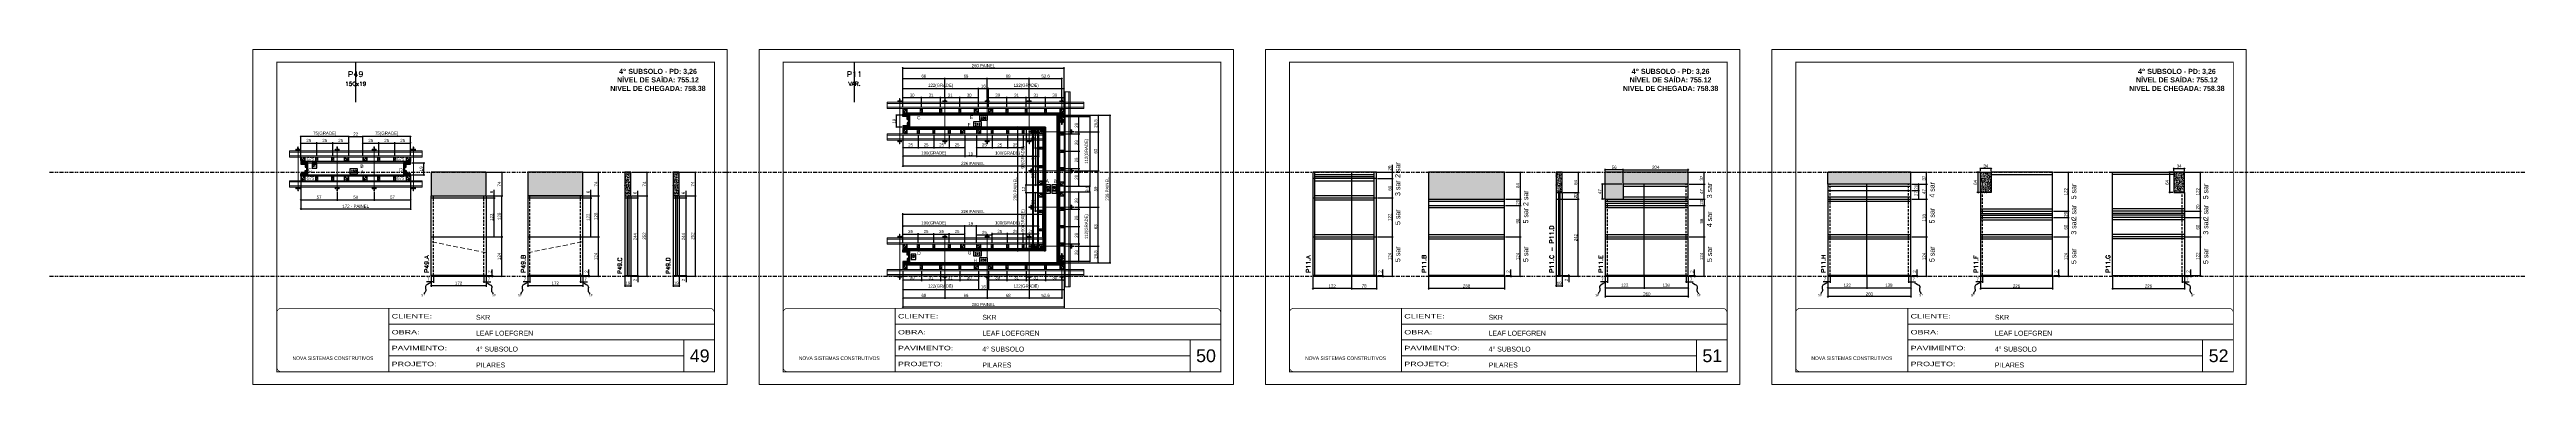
# Model space of a CAD drawing. Header units: millimetres. Extents: x 13777 to 27878, y -21631 to 6985.
# Drawn here: x 13777 to 21531, y -7848 to -6798 of the extents above; entities that cross this region are included whole.
import ezdxf
from ezdxf.enums import TextEntityAlignment as Align

# ---------------------------------------------------------------- set-up
doc = ezdxf.new("R2010")
doc.units = ezdxf.units.MM
for name, pattern in [('CONTINUO', [0]), ('DASHED', [0.75, 0.5, -0.25]), ('DIVIDE2', [0.625, 0.25, -0.125, 0, -0.125, 0, -0.125]), ('HIDDEN', [0.375, 0.25, -0.125])]:
    doc.linetypes.add(name, pattern=pattern)
for name, color, linetype, lineweight in [('CARIMBO', 255, 'Continuous', 9), ('Folhas', 255, 'Continuous', 9), ('Hachura', 251, 'Continuous', 9), ('Madeira', 126, 'Continuous', 18), ('Perfil Metálico', 224, 'Continuous', 18), ('SARRAFO DE PRESSAO', 251, 'DASHED', 9), ('Texto Seção', 7, 'Continuous', 15)]:
    doc.layers.add(name, color=color, linetype=linetype, lineweight=lineweight)
for name, color, linetype in [('CHAPA', 1, 'Continuous'), ('COTA', 241, 'Continuous'), ('F-PILARES-S', 170, 'Continuous'), ('MEIO_PONT', 93, 'Continuous'), ('NOMENCLATURA', 7, 'Continuous'), ('Nível', 160, 'Continuous'), ('Painéis', 200, 'Continuous'), ('SARR_2.2x7', 40, 'Continuous'), ('SARRAFO', 251, 'Continuous'), ('Sarrafo de Pressão', 42, 'HIDDEN'), ('texto', 7, 'Continuous'), ('Texto de Titulo', 7, 'Continuous'), ('Texto Qtd Sarr', 242, 'Continuous'), ('TEXTO_GERAL', 7, 'Continuous')]:
    doc.layers.add(name, color=color, linetype=linetype)
doc.styles.add('ARIAL', font='arial.ttf')
doc.styles.add('ARIAL_NARROW', font='ARIALN.TTF', dxfattribs={"height": 0.2})
doc.styles.add('COTA TECNICA', font='techl___.ttf', dxfattribs={"height": 10})
doc.styles.add('COTA TECNICA 2X', font='techl___.ttf', dxfattribs={"height": 10})
doc.styles.add('COTA TECNICA-50', font='techl___.ttf', dxfattribs={"height": 10})
doc.styles.add('REGUA-120', font='ROMANS.shx', dxfattribs={"height": 15})
doc.styles.add('ROMANC', font='techb___.ttf', dxfattribs={"height": 2.5})
doc.styles.add('ROMANS', font='romans.shx')
doc.styles.add('SANSSERIF', font='sas_____.pfb')
doc.styles.get("Standard").update_dxf_attribs({"font": 'arial.ttf'})
doc.styles.add('Tecnologia', font='')
doc.styles.get('Tecnologia').set_extended_font_data('Forgotten Futurist')
doc.dimstyles.new('COTA PAINEL-50', dxfattribs={"dimtxt": 10, "dimasz": 3, "dimexe": 3, "dimexo": 3, "dimgap": 3, "dimtad": 1, "dimdec": 1, "dimzin": 12, "dimdsep": 46, "dimtxsty": 'COTA TECNICA-50', "dimblk1": 'OBLIQUE', "dimblk2": 'OBLIQUE', "dimsah": 1, "dimcen": 0.9, "dimclrd": 4, "dimclre": 4, "dimclrt": 240, "dimadec": 1, "dimazin": 3, "dimtfac": 1, "dimtdec": 1, "dimtmove": 0, "dimatfit": 3, "dimfxl": 1, "dimtolj": 1, "dimtzin": 12, "dimarcsym": 0})
doc.dimstyles.new('PAINEL', dxfattribs={"dimtxt": 10, "dimasz": 3, "dimexe": 3, "dimexo": 3, "dimgap": 3, "dimtad": 1, "dimdec": 1, "dimzin": 12, "dimdsep": 46, "dimtxsty": 'COTA TECNICA', "dimblk1": 'OBLIQUE', "dimblk2": 'OBLIQUE', "dimsah": 1, "dimcen": 0.9, "dimclrd": 4, "dimclre": 4, "dimclrt": 240, "dimadec": 1, "dimazin": 3, "dimtfac": 1, "dimtdec": 1, "dimtmove": 0, "dimatfit": 3, "dimfxl": 1, "dimtolj": 1, "dimtzin": 12, "dimarcsym": 0})
doc.dimstyles.new('SECAO PILAR', dxfattribs={"dimtxt": 10, "dimasz": 3, "dimexe": 3, "dimexo": 3, "dimgap": 3, "dimtad": 1, "dimdec": 1, "dimlfac": 0.5, "dimzin": 12, "dimdsep": 46, "dimtxsty": 'COTA TECNICA 2X', "dimblk1": 'OBLIQUE', "dimblk2": 'OBLIQUE', "dimsah": 1, "dimcen": 0.9, "dimclrd": 256, "dimclre": 256, "dimclrt": 256, "dimadec": 1, "dimazin": 3, "dimtfac": 1, "dimtdec": 1, "dimtmove": 0, "dimatfit": 3, "dimfxl": 1, "dimtolj": 1, "dimtzin": 12, "dimarcsym": 0})
doc.dimstyles.new('SECÇÃO 2', dxfattribs={"dimtxt": 7, "dimasz": 6, "dimexe": 0.18, "dimexo": 2, "dimgap": -4, "dimtad": 3, "dimdec": 1, "dimlfac": 0.5, "dimzin": 12, "dimdsep": 46, "dimtxsty": 'ROMANS', "dimblk": 'ARCHTICK', "dimcen": 0.09, "dimse1": 1, "dimse2": 1, "dimsd1": 1, "dimsd2": 1, "dimclrd": 180, "dimclre": 5, "dimclrt": 1, "dimadec": 0, "dimazin": 3, "dimtfac": 1, "dimtdec": 1, "dimtofl": 0, "dimtmove": 0, "dimatfit": 3, "dimldrblk": 'ARCHTICK', "dimfxl": 1, "dimtolj": 1, "dimtzin": 0, "dimarcsym": 0})
doc.dimstyles.get("Standard").update_dxf_attribs({"dimtxt": 0.18, "dimasz": 0.18, "dimexe": 0.18, "dimexo": 0.0625, "dimgap": 0.09, "dimtad": 0, "dimtih": 1, "dimtoh": 1, "dimdec": 4, "dimzin": 0, "dimdsep": 46, "dimtxsty": 'Standard', "dimcen": 0.09, "dimadec": 0, "dimazin": 0, "dimtfac": 1, "dimtdec": 4, "dimtofl": 0, "dimtmove": 0, "dimatfit": 3, "dimfxl": 1, "dimtolj": 1, "dimtzin": 0, "dimarcsym": 0})
pattern_1 = [(225, (5439.6654, -30082.8425), (1.12253202, -1.12253202), [])]
pattern_2 = [(135, (-8202.1909, 2311.5175), (-1.12253202, -1.12253202), [])]
pattern_3 = [(135, (-7890.5909, 2311.5175), (-1.12253202, -1.12253202), [])]
pattern_4 = [(45, (9498.6943, 22537.4475), (-1.12253202, 1.12253202), [])]
pattern_5 = [(135, (-22535.0657, 8779.5912), (-1.12253202, -1.12253202), [])]
pattern_6 = [(45, (7214.9606, 1533.2216), (-1.122532, 1.122532), [])]
pattern_7 = [(315, (23103.3519, -10607.3856), (1.12253202, 1.12253202), [])]

# ---------------------------------------------------------------- blocks, each defined once
blk = doc.blocks.new('9999999999')
at = {"color": 30, "linetype": 'CONTINUO'}
for p, q in [((98564.6, 34230.2), (98564.6, 34429.4)), ((98564.6, 34379.6), (99584, 34379.6)), ((98564.6, 34329.8), (99488, 34329.8)), ((98564.6, 34280), (99488, 34280)), ((99584, 34329.8), (99488, 34329.8)), ((99488, 34329.8), (99488, 34230.2))]:
    blk.add_line(p, q, dxfattribs=at)
at = {"color": 30, "linetype": 'CONTINUO', "const_width": 2}
blk.add_lwpolyline([(99584, 34230.2), (99584, 34414.4, 0.414214), (99569, 34429.4), (98229, 34429.4, 0.414214), (98214, 34414.4), (98214, 34245.2, 0.414214), (98229, 34230.2), (99584, 34230.2)], format="xyb", dxfattribs=at)
at = {"layer": 'Folhas'}
blk.add_lwpolyline([(98139, 34190.2), (99624, 34190.2), (99624, 35240.2), (98139, 35240.2)], close=True, dxfattribs=at)
at = {"layer": 'Folhas', "color": 30, "const_width": 3}
blk.add_lwpolyline([(98214, 34230.2), (99584, 34230.2), (99584, 35200.2), (98214, 35200.2)], close=True, dxfattribs=at)
at = {"color": 7, "linetype": 'Continuous', "ltscale": 5, "style": 'ARIAL'}
for s, height, p in [('SKR', 15.48, (98837.7, 34393.1)), ('LEAF LOEFGREN', 15.483, (98837.7, 34343.3)), ('NOVA SISTEMAS CONSTRUTIVOS', 11.059, (98263.2, 34267.2)), ('4° SUBSOLO', 15.48, (98837.7, 34293.5)), ('PILARES', 15.48, (98837.7, 34243.7))]:
    blk.add_text(s, height=height, dxfattribs=at).set_placement(p)
at = {"layer": 'Folhas', "color": 7, "style": 'Tecnologia', "width": 1.5}
for s, p in [('OBRA:', (98573.7, 34347.3)), ('CLIENTE:', (98573.7, 34397.2)), ('PAVIMENTO:', (98573.7, 34297.5)), ('PROJETO:', (98573.7, 34247.7))]:
    blk.add_text(s, height=14, dxfattribs=at).set_placement(p)
blk = doc.blocks.new('*D1236')
at = {"layer": 'COTA', "color": 180, "lineweight": -2, "transparency": 16777216}
for p, q in [((14613.9, -7152.4), (14598.9, -7152.4)), ((14598.9, -7152.4), (14598.9, -7170.4)), ((14598.9, -7170.4), (14613.9, -7170.4)), ((14613.9, -7170.4), (14613.9, -7152.4))]:
    blk.add_line(p, q, dxfattribs=at)
at = {"layer": 'Defpoints', "color": 0, "transparency": 16777216}
for p in [(14602.9, -7153.4), (14602.9, -7191.4), (14617.9, -7191.4)]:
    blk.add_point(p, dxfattribs=at)
at = {"layer": 'COTA', "color": 1, "transparency": 16777216, "insert": (14606.4, -7161.4), "char_height": 7, "attachment_point": 5, "rotation": 90, "style": 'ROMANS'}
blk.add_mtext('\\A1;19', dxfattribs=at)
blk = doc.blocks.new('_ArchTick')
at = {"color": 0, "linetype": 'ByBlock', "const_width": 0.15}
blk.add_lwpolyline([(-0.5, -0.5), (0.5, 0.5)], dxfattribs=at)
blk = doc.blocks.new('*D1237')
at = {"layer": 'COTA', "color": 180, "lineweight": -2, "transparency": 16777216}
for p, q in [((14741.7, -7172.4), (14716.7, -7172.4)), ((14716.7, -7172.4), (14716.7, -7187.4)), ((14716.7, -7187.4), (14741.7, -7187.4)), ((14741.7, -7187.4), (14741.7, -7172.4))]:
    blk.add_line(p, q, dxfattribs=at)
at = {"layer": 'Defpoints', "color": 0, "transparency": 16777216}
for p in [(14585.6, -7191.4), (14885.6, -7191.4), (14885.6, -7191.4)]:
    blk.add_point(p, dxfattribs=at)
at = {"layer": 'COTA', "color": 1, "transparency": 16777216, "insert": (14729.2, -7179.9), "char_height": 7, "attachment_point": 5, "style": 'ROMANS'}
blk.add_mtext('\\A1;150', dxfattribs=at)
blk = doc.blocks.new('_Oblique')
at = {"color": 0, "linetype": 'ByBlock', "lineweight": -2}
blk.add_line((-0.5, -0.5), (0.5, 0.5), dxfattribs=at)
blk = doc.blocks.new('*D1238')
at = {"layer": 'COTA', "lineweight": -2, "transparency": 16777216}
for p, q in [((14563.6, -7212.4), (14563.6, -7300.6)), ((14907.6, -7212.4), (14907.6, -7300.6)), ((14563.6, -7297.6), (14907.6, -7297.6))]:
    blk.add_line(p, q, dxfattribs=at)
at = {"layer": 'Defpoints', "color": 0, "transparency": 16777216}
for p in [(14563.6, -7209.4), (14907.6, -7209.4), (14907.6, -7297.6)]:
    blk.add_point(p, dxfattribs=at)
at = {"layer": 'COTA', "lineweight": -2, "transparency": 16777216, "xscale": 3, "yscale": 3, "zscale": 3, "rotation": 180}
blk.add_blockref('_Oblique', (14563.6, -7297.6), dxfattribs=at)
at = {"layer": 'COTA', "lineweight": -2, "transparency": 16777216, "xscale": 3, "yscale": 3, "zscale": 3}
blk.add_blockref('_Oblique', (14907.6, -7297.6), dxfattribs=at)
at = {"layer": 'COTA', "transparency": 16777216, "insert": (14735.6, -7289.5), "char_height": 10, "attachment_point": 5, "style": 'COTA TECNICA 2X'}
blk.add_mtext('\\A1;172 - PAINEL', dxfattribs=at)
blk = doc.blocks.new('*D1239')
at = {"layer": 'COTA', "lineweight": -2, "transparency": 16777216}
for p, q in [((14563.6, -7212.4), (14563.6, -7272.2)), ((14563.6, -7269.2), (14677.7, -7269.2)), ((14677.7, -7244.2), (14677.7, -7272.2))]:
    blk.add_line(p, q, dxfattribs=at)
at = {"layer": 'Defpoints', "color": 0, "transparency": 16777216}
for p in [(14563.6, -7209.4), (14677.7, -7241.2), (14677.7, -7269.2)]:
    blk.add_point(p, dxfattribs=at)
at = {"layer": 'COTA', "lineweight": -2, "transparency": 16777216, "xscale": 3, "yscale": 3, "zscale": 3, "rotation": 180}
blk.add_blockref('_Oblique', (14563.6, -7269.2), dxfattribs=at)
at = {"layer": 'COTA', "lineweight": -2, "transparency": 16777216, "xscale": 3, "yscale": 3, "zscale": 3}
blk.add_blockref('_Oblique', (14677.7, -7269.2), dxfattribs=at)
at = {"layer": 'COTA', "transparency": 16777216, "insert": (14620.7, -7261.1), "char_height": 10, "attachment_point": 5, "style": 'COTA TECNICA 2X'}
blk.add_mtext('\\A1;57', dxfattribs=at)
blk = doc.blocks.new('*D1240')
at = {"layer": 'COTA', "lineweight": -2, "transparency": 16777216}
for p, q in [((14793.7, -7244.2), (14793.7, -7272.2)), ((14793.7, -7269.2), (14907.6, -7269.2)), ((14907.6, -7212.4), (14907.6, -7272.2))]:
    blk.add_line(p, q, dxfattribs=at)
at = {"layer": 'Defpoints', "color": 0, "transparency": 16777216}
for p in [(14907.6, -7209.4), (14793.7, -7241.2), (14907.6, -7269.2)]:
    blk.add_point(p, dxfattribs=at)
at = {"layer": 'COTA', "lineweight": -2, "transparency": 16777216, "xscale": 3, "yscale": 3, "zscale": 3, "rotation": 180}
blk.add_blockref('_Oblique', (14793.7, -7269.2), dxfattribs=at)
at = {"layer": 'COTA', "lineweight": -2, "transparency": 16777216, "xscale": 3, "yscale": 3, "zscale": 3}
blk.add_blockref('_Oblique', (14907.6, -7269.2), dxfattribs=at)
at = {"layer": 'COTA', "transparency": 16777216, "insert": (14850.7, -7261.1), "char_height": 10, "attachment_point": 5, "style": 'COTA TECNICA 2X'}
blk.add_mtext('\\A1;57', dxfattribs=at)
blk = doc.blocks.new('*D1241')
at = {"layer": 'COTA', "lineweight": -2, "transparency": 16777216}
for p, q in [((14563.6, -7146.4), (14563.6, -7088.5)), ((14563.6, -7091.5), (14613.6, -7091.5)), ((14613.6, -7132.4), (14613.6, -7088.5))]:
    blk.add_line(p, q, dxfattribs=at)
at = {"layer": 'Defpoints', "color": 0, "transparency": 16777216}
for p in [(14613.6, -7091.5), (14563.6, -7149.4), (14613.6, -7135.4)]:
    blk.add_point(p, dxfattribs=at)
at = {"layer": 'COTA', "lineweight": -2, "transparency": 16777216, "xscale": 3, "yscale": 3, "zscale": 3, "rotation": 180}
blk.add_blockref('_Oblique', (14563.6, -7091.5), dxfattribs=at)
at = {"layer": 'COTA', "lineweight": -2, "transparency": 16777216, "xscale": 3, "yscale": 3, "zscale": 3}
blk.add_blockref('_Oblique', (14613.6, -7091.5), dxfattribs=at)
at = {"layer": 'COTA', "transparency": 16777216, "insert": (14588.6, -7083.4), "char_height": 10, "attachment_point": 5, "style": 'COTA TECNICA 2X'}
blk.add_mtext('\\A1;25', dxfattribs=at)
blk = doc.blocks.new('C')
at = {"layer": 'Hachura', "color": 0}
for p, q in [((0, 3.2), (0, -3.2)), ((0.4, 3.2), (0, 3.2)), ((0.5, 3.2), (0, 3.2)), ((0.5, 3), (0, 3)), ((0.5, 2.9), (0, 2.9)), ((0, 2.7), (0, -1.2)), ((0.5, 2.6), (0, 2.6)), ((0.5, 2.2), (0, 2.2)), ((0.5, 1.5), (0, 1.5)), ((0.4, 0.5), (0.2, 0.5)), ((0.4, -3.2), (0.4, 3.2)), ((0.4, 3.2), (2.6, 3.2)), ((1.7, 1), (0.4, 1)), ((1.5, 0.1), (0.4, 0.1)), ((1.4, 1.9), (1.4, 1)), ((2.6, 2.4), (1.5, 2.1)), ((1.7, -1), (1.7, 1)), ((1.7, 1), (1.7, 0.8)), ((1.7, 1), (1.7, 0.8)), ((1.7, 0.8), (3.4, 0.8)), ((3.4, 0.4), (1.7, 0.4)), ((2.6, 3.2), (2.6, 2.4)), ((3.3, 0.8), (3.3, -0.8)), ((3.4, 0.8), (3.4, -0.8)), ((3.7, 0.4), (3.4, 0.4)), ((3.8, -0.5), (3.4, 0.4)), ((3.4, 0.1), (3.7, -0.6)), ((3.7, 0.5), (4.3, -0.6)), ((3.7, 0.4), (4.2, -0.5)), ((4.4, -0.6), (3.8, 0.5)), ((4.2, 0.4), (3.9, 0.4)), ((4.4, -0.5), (3.9, 0.4)), ((4.2, 0.4), (4.3, 0.4)), ((4.3, 0.5), (4.8, -0.6)), ((4.3, 0.4), (4.7, -0.5)), ((5, -0.6), (4.4, 0.5)), ((4.5, 0.4), (4.8, 0.4)), ((5, -0.5), (4.5, 0.4)), ((4.8, 0.4), (5.3, -0.5)), ((4.9, 0.5), (5.4, -0.6)), ((5.5, -0.6), (5, 0.5)), ((5.6, -0.5), (5.1, 0.4)), ((5.4, 0.4), (5.1, 0.4)), ((5.6, -0.5), (5.1, 0.4)), ((5.4, 0.4), (5.7, -0.2)), ((5.5, 0.5), (5.7, -0.1)), ((5.7, 0.2), (5.6, 0.5)), ((5.7, 0.3), (5.7, 0.4)), ((5.7, 0.4), (5.7, 0.4)), ((5.7, 0.4), (5.9, 0.3)), ((5.7, 0.4), (5.7, -0.5)), ((5.9, -0.4), (5.9, 0.3)), ((0.4, 0), (0, 0)), ((0.5, -1.5), (0, -1.5)), ((0.5, -2.2), (0, -2.2)), ((0.5, -2.6), (0, -2.6)), ((0.5, -2.9), (0, -2.9)), ((0.5, -3), (0, -3)), ((0, -3.2), (2.6, -3.2)), ((0.5, -3.2), (0, -3.2)), ((0.1, -0.5), (0.3, -0.5)), ((0.3, -0.5), (0.4, -0.5)), ((0.4, 0), (0.4, -1)), ((0.4, -0.2), (1.5, -0.2)), ((0.4, -0.6), (0.4, -0.3)), ((0.4, -3.2), (0.4, -0.6)), ((0.4, -1), (1.7, -1)), ((1.4, -1.9), (1.4, -1)), ((2.6, -2.4), (1.5, -2.1)), ((3.4, -0.3), (1.7, -0.3)), ((3.4, -0.8), (1.7, -0.8)), ((2.6, -3.2), (2.6, -2.4)), ((3.4, -0.1), (3.6, -0.5)), ((3.4, -0.5), (3.6, -0.5)), ((3.8, -0.5), (4.2, -0.5)), ((4.4, -0.5), (4.7, -0.5)), ((4.6, -0.5), (4.7, -0.5)), ((5, -0.5), (5.3, -0.5)), ((5.6, -0.5), (5.7, -0.5)), ((5.7, -0.5), (5.9, -0.4)), ((5.7, -0.5), (5.7, -0.5))]:
    blk.add_line(p, q, dxfattribs=at)
for centre, radius, start, end in [((1.5, 1.9), 0.161, 104.7436, 180), ((1.4, 0), 0.129, 272.695, 87.305), ((3.8, 0.4), 0.143, 25.5688, 154.4312), ((4.4, 0.4), 0.143, 25.5688, 154.4312), ((5, 0.4), 0.143, 25.5688, 154.4312), ((5.5, 0.4), 0.143, 25.5688, 154.4312), ((0.2, -0.4), 0.174, 221.744, 317.8592), ((1.5, -1.9), 0.161, 180, 255.2564), ((3.7, -0.4), 0.174, 222.1408, 318.256), ((4.3, -0.4), 0.174, 222.1408, 318.256), ((4.9, -0.4), 0.174, 222.1408, 318.256), ((5.4, -0.4), 0.174, 222.1408, 318.256), ((5.6, -0.4), 0.174, 317.8592, 318.256)]:
    blk.add_arc(centre, radius, start, end, dxfattribs=at)
blk = doc.blocks.new('*D1242')
at = {"layer": 'COTA', "lineweight": -2, "transparency": 16777216}
for p, q in [((14677.7, -7244.2), (14677.7, -7272.2)), ((14677.7, -7269.2), (14793.7, -7269.2)), ((14793.7, -7244.2), (14793.7, -7272.2))]:
    blk.add_line(p, q, dxfattribs=at)
at = {"layer": 'Defpoints', "color": 0, "transparency": 16777216}
for p in [(14677.7, -7241.2), (14793.7, -7241.2), (14793.7, -7269.2)]:
    blk.add_point(p, dxfattribs=at)
at = {"layer": 'COTA', "lineweight": -2, "transparency": 16777216, "xscale": 3, "yscale": 3, "zscale": 3, "rotation": 180}
blk.add_blockref('_Oblique', (14677.7, -7269.2), dxfattribs=at)
at = {"layer": 'COTA', "lineweight": -2, "transparency": 16777216, "xscale": 3, "yscale": 3, "zscale": 3}
blk.add_blockref('_Oblique', (14793.7, -7269.2), dxfattribs=at)
at = {"layer": 'COTA', "transparency": 16777216, "insert": (14735.7, -7261), "char_height": 10, "attachment_point": 5, "style": 'COTA TECNICA 2X'}
blk.add_mtext('\\A1;58', dxfattribs=at)
blk = doc.blocks.new('PONTALETE')
at = {"layer": 'Madeira'}
for q in [(2.7, 7), (7, 5.8), (7, 1.7)]:
    blk.add_line((0, 0), q, dxfattribs=at)
blk.add_lwpolyline([(0, 0), (7, 0), (7, 7), (0, 7)], close=True, dxfattribs=at)
for centre, radius, start, end in [((2, 0.1), 6.23, 37.2818, 109.0913), ((1.1, 0.9), 3.19, 343.603, 109.9847), ((-0.2, -0.8), 3.09, 14.6322, 86.0383)]:
    blk.add_arc(centre, radius, start, end, dxfattribs=at)
blk = doc.blocks.new('MEIO PONTALETE')
at = {"layer": 'Madeira'}
for q in [(2.7, 7), (3.5, 2.9), (3.5, 0.9)]:
    blk.add_line((0, 0), q, dxfattribs=at)
blk.add_lwpolyline([(0, 0), (3.5, 0), (3.5, 7), (0, 7)], close=True, dxfattribs=at)
for centre, radius, start, end in [((2, 0.1), 6.23, 76.4499, 109.0913), ((1.1, 0.9), 3.19, 40.9063, 109.9847), ((-0.2, -0.8), 3.09, 14.6322, 86.0383)]:
    blk.add_arc(centre, radius, start, end, dxfattribs=at)
blk = doc.blocks.new('*D1243')
at = {"layer": 'COTA', "lineweight": -2, "transparency": 16777216}
for p, q in [((14613.6, -7132.4), (14613.6, -7088.5)), ((14613.6, -7091.5), (14663.6, -7091.5)), ((14663.6, -7132.4), (14663.6, -7088.5))]:
    blk.add_line(p, q, dxfattribs=at)
at = {"layer": 'Defpoints', "color": 0, "transparency": 16777216}
for p in [(14663.6, -7091.5), (14613.6, -7135.4), (14663.6, -7135.4)]:
    blk.add_point(p, dxfattribs=at)
at = {"layer": 'COTA', "lineweight": -2, "transparency": 16777216, "xscale": 3, "yscale": 3, "zscale": 3, "rotation": 180}
blk.add_blockref('_Oblique', (14613.6, -7091.5), dxfattribs=at)
at = {"layer": 'COTA', "lineweight": -2, "transparency": 16777216, "xscale": 3, "yscale": 3, "zscale": 3}
blk.add_blockref('_Oblique', (14663.6, -7091.5), dxfattribs=at)
at = {"layer": 'COTA', "transparency": 16777216, "insert": (14638.6, -7083.4), "char_height": 10, "attachment_point": 5, "style": 'COTA TECNICA 2X'}
blk.add_mtext('\\A1;25', dxfattribs=at)
blk = doc.blocks.new('*D1244')
at = {"layer": 'COTA', "lineweight": -2, "transparency": 16777216}
for p, q in [((14663.6, -7132.4), (14663.6, -7088.5)), ((14663.6, -7091.5), (14713.6, -7091.5)), ((14713.6, -7132.4), (14713.6, -7088.5))]:
    blk.add_line(p, q, dxfattribs=at)
at = {"layer": 'Defpoints', "color": 0, "transparency": 16777216}
for p in [(14713.6, -7091.5), (14663.6, -7135.4), (14713.6, -7135.4)]:
    blk.add_point(p, dxfattribs=at)
at = {"layer": 'COTA', "lineweight": -2, "transparency": 16777216, "xscale": 3, "yscale": 3, "zscale": 3, "rotation": 180}
blk.add_blockref('_Oblique', (14663.6, -7091.5), dxfattribs=at)
at = {"layer": 'COTA', "lineweight": -2, "transparency": 16777216, "xscale": 3, "yscale": 3, "zscale": 3}
blk.add_blockref('_Oblique', (14713.6, -7091.5), dxfattribs=at)
at = {"layer": 'COTA', "transparency": 16777216, "insert": (14688.6, -7083.4), "char_height": 10, "attachment_point": 5, "style": 'COTA TECNICA 2X'}
blk.add_mtext('\\A1;25', dxfattribs=at)
blk = doc.blocks.new('*D1245')
at = {"layer": 'COTA', "lineweight": -2, "transparency": 16777216}
for p, q in [((14757.6, -7132.4), (14757.6, -7088.5)), ((14757.6, -7091.5), (14807.6, -7091.5)), ((14807.6, -7132.4), (14807.6, -7088.5))]:
    blk.add_line(p, q, dxfattribs=at)
at = {"layer": 'Defpoints', "color": 0, "transparency": 16777216}
for p in [(14807.6, -7091.5), (14757.6, -7135.4), (14807.6, -7135.4)]:
    blk.add_point(p, dxfattribs=at)
at = {"layer": 'COTA', "lineweight": -2, "transparency": 16777216, "xscale": 3, "yscale": 3, "zscale": 3, "rotation": 180}
blk.add_blockref('_Oblique', (14757.6, -7091.5), dxfattribs=at)
at = {"layer": 'COTA', "lineweight": -2, "transparency": 16777216, "xscale": 3, "yscale": 3, "zscale": 3}
blk.add_blockref('_Oblique', (14807.6, -7091.5), dxfattribs=at)
at = {"layer": 'COTA', "transparency": 16777216, "insert": (14782.6, -7083.4), "char_height": 10, "attachment_point": 5, "style": 'COTA TECNICA 2X'}
blk.add_mtext('\\A1;25', dxfattribs=at)
blk = doc.blocks.new('*D1246')
at = {"layer": 'COTA', "lineweight": -2, "transparency": 16777216}
for p, q in [((14807.6, -7132.4), (14807.6, -7088.5)), ((14807.6, -7091.5), (14857.6, -7091.5)), ((14857.6, -7132.4), (14857.6, -7088.5))]:
    blk.add_line(p, q, dxfattribs=at)
at = {"layer": 'Defpoints', "color": 0, "transparency": 16777216}
for p in [(14857.6, -7091.5), (14807.6, -7135.4), (14857.6, -7135.4)]:
    blk.add_point(p, dxfattribs=at)
at = {"layer": 'COTA', "lineweight": -2, "transparency": 16777216, "xscale": 3, "yscale": 3, "zscale": 3, "rotation": 180}
blk.add_blockref('_Oblique', (14807.6, -7091.5), dxfattribs=at)
at = {"layer": 'COTA', "lineweight": -2, "transparency": 16777216, "xscale": 3, "yscale": 3, "zscale": 3}
blk.add_blockref('_Oblique', (14857.6, -7091.5), dxfattribs=at)
at = {"layer": 'COTA', "transparency": 16777216, "insert": (14832.6, -7083.4), "char_height": 10, "attachment_point": 5, "style": 'COTA TECNICA 2X'}
blk.add_mtext('\\A1;25', dxfattribs=at)
blk = doc.blocks.new('*D1247')
at = {"layer": 'COTA', "lineweight": -2, "transparency": 16777216}
for p, q in [((14857.6, -7132.4), (14857.6, -7088.5)), ((14857.6, -7091.5), (14907.6, -7091.5)), ((14907.6, -7132.4), (14907.6, -7088.5))]:
    blk.add_line(p, q, dxfattribs=at)
at = {"layer": 'Defpoints', "color": 0, "transparency": 16777216}
for p in [(14907.6, -7091.5), (14857.6, -7135.4), (14907.6, -7135.4)]:
    blk.add_point(p, dxfattribs=at)
at = {"layer": 'COTA', "lineweight": -2, "transparency": 16777216, "xscale": 3, "yscale": 3, "zscale": 3, "rotation": 180}
blk.add_blockref('_Oblique', (14857.6, -7091.5), dxfattribs=at)
at = {"layer": 'COTA', "lineweight": -2, "transparency": 16777216, "xscale": 3, "yscale": 3, "zscale": 3}
blk.add_blockref('_Oblique', (14907.6, -7091.5), dxfattribs=at)
at = {"layer": 'COTA', "transparency": 16777216, "insert": (14882.6, -7083.4), "char_height": 10, "attachment_point": 5, "style": 'COTA TECNICA 2X'}
blk.add_mtext('\\A1;25', dxfattribs=at)
blk = doc.blocks.new('*D1248')
at = {"layer": 'COTA', "lineweight": -2, "transparency": 16777216}
for p, q in [((14757.6, -7132.5), (14757.6, -7068.3)), ((14907.6, -7071.3), (14757.6, -7071.3)), ((14907.6, -7132.4), (14907.6, -7068.3))]:
    blk.add_line(p, q, dxfattribs=at)
at = {"layer": 'Defpoints', "color": 0, "transparency": 16777216}
for p in [(14757.6, -7071.3), (14757.6, -7135.5), (14907.6, -7135.4)]:
    blk.add_point(p, dxfattribs=at)
at = {"layer": 'COTA', "lineweight": -2, "transparency": 16777216, "xscale": 3, "yscale": 3, "zscale": 3, "rotation": 180}
blk.add_blockref('_Oblique', (14757.6, -7071.3), dxfattribs=at)
at = {"layer": 'COTA', "lineweight": -2, "transparency": 16777216, "xscale": 3, "yscale": 3, "zscale": 3}
blk.add_blockref('_Oblique', (14907.6, -7071.3), dxfattribs=at)
at = {"layer": 'COTA', "transparency": 16777216, "insert": (14832.6, -7062.1), "char_height": 10, "attachment_point": 5, "style": 'COTA TECNICA 2X'}
blk.add_mtext('\\A1;75(GRADE)', dxfattribs=at)
blk = doc.blocks.new('*D1249')
at = {"layer": 'COTA', "lineweight": -2, "transparency": 16777216}
for p, q in [((14563.6, -7132.4), (14563.6, -7068.3)), ((14713.6, -7071.3), (14563.6, -7071.3)), ((14713.6, -7132.4), (14713.6, -7068.3))]:
    blk.add_line(p, q, dxfattribs=at)
at = {"layer": 'Defpoints', "color": 0, "transparency": 16777216}
for p in [(14563.6, -7071.3), (14563.6, -7135.4), (14713.6, -7135.4)]:
    blk.add_point(p, dxfattribs=at)
at = {"layer": 'COTA', "lineweight": -2, "transparency": 16777216, "xscale": 3, "yscale": 3, "zscale": 3, "rotation": 180}
blk.add_blockref('_Oblique', (14563.6, -7071.3), dxfattribs=at)
at = {"layer": 'COTA', "lineweight": -2, "transparency": 16777216, "xscale": 3, "yscale": 3, "zscale": 3}
blk.add_blockref('_Oblique', (14713.6, -7071.3), dxfattribs=at)
at = {"layer": 'COTA', "transparency": 16777216, "insert": (14638.6, -7062.1), "char_height": 10, "attachment_point": 5, "style": 'COTA TECNICA 2X'}
blk.add_mtext('\\A1;75(GRADE)', dxfattribs=at)
blk = doc.blocks.new('*D1250')
at = {"layer": 'COTA', "lineweight": -2, "transparency": 16777216}
for p, q in [((14910.6, -7153.4), (14951.9, -7153.4)), ((14910.6, -7191.4), (14951.9, -7191.4)), ((14948.9, -7191.4), (14948.9, -7153.4))]:
    blk.add_line(p, q, dxfattribs=at)
at = {"layer": 'Defpoints', "color": 0, "transparency": 16777216}
for p in [(14907.6, -7153.4), (14907.6, -7191.4), (14948.9, -7153.4)]:
    blk.add_point(p, dxfattribs=at)
at = {"layer": 'COTA', "lineweight": -2, "transparency": 16777216, "xscale": 3, "yscale": 3, "zscale": 3}
for p, rotation in [((14948.9, -7153.4), 90), ((14948.9, -7191.4), 270)]:
    blk.add_blockref('_Oblique', p, dxfattribs=dict(at, rotation=rotation))
at = {"layer": 'COTA', "transparency": 16777216, "insert": (14940.8, -7172.4), "char_height": 10, "attachment_point": 5, "rotation": 90, "style": 'COTA TECNICA 2X'}
blk.add_mtext('\\A1;19', dxfattribs=at)
blk = doc.blocks.new('*D1251')
at = {"layer": 'COTA', "lineweight": -2, "transparency": 16777216}
for p, q in [((14713.6, -7132.4), (14713.6, -7068.3)), ((14713.6, -7071.3), (14757.6, -7071.3)), ((14757.6, -7132.4), (14757.6, -7068.3))]:
    blk.add_line(p, q, dxfattribs=at)
at = {"layer": 'Defpoints', "color": 0, "transparency": 16777216}
for p in [(14757.6, -7071.3), (14713.6, -7135.4), (14757.6, -7135.4)]:
    blk.add_point(p, dxfattribs=at)
at = {"layer": 'COTA', "lineweight": -2, "transparency": 16777216, "xscale": 3, "yscale": 3, "zscale": 3, "rotation": 180}
blk.add_blockref('_Oblique', (14713.6, -7071.3), dxfattribs=at)
at = {"layer": 'COTA', "lineweight": -2, "transparency": 16777216, "xscale": 3, "yscale": 3, "zscale": 3}
blk.add_blockref('_Oblique', (14757.6, -7071.3), dxfattribs=at)
at = {"layer": 'COTA', "transparency": 16777216, "insert": (14735.6, -7063.3), "char_height": 10, "attachment_point": 5, "style": 'COTA TECNICA 2X'}
blk.add_mtext('\\A1;22', dxfattribs=at)
blk = doc.blocks.new('titulo1')
at = {"layer": 'Defpoints', "color": 252, "linetype": 'HIDDEN', "ltscale": 2}
blk.add_line((0, 0), (0, 125), dxfattribs=at)
at = {"layer": 'Defpoints', "style": 'ROMANS', "oblique": 15}
blk.add_attdef('FOLHA', text='', height=10, dxfattribs=at).set_placement((0, 15.6), align=Align.MIDDLE_CENTER)
at = {"layer": 'Texto Qtd Sarr', "color": 3, "style": 'ROMANS', "oblique": 15}
for tag, height, p in [('TITULO', 17, (0, 71.4)), ('SEÇÃO', 12, (0, 41.5))]:
    blk.add_attdef(tag, text='', height=height, dxfattribs=at).set_placement(p, align=Align.MIDDLE_CENTER)
blk = doc.blocks.new('*D2163')
at = {"layer": 'COTA', "color": 4, "lineweight": -2, "transparency": 16777216}
for p, q in [((14971.6, -7509.9), (14971.6, -7541.8)), ((15143.6, -7509.9), (15143.6, -7541.8)), ((15143.6, -7538.8), (14971.6, -7538.8))]:
    blk.add_line(p, q, dxfattribs=at)
at = {"layer": 'Defpoints', "color": 0, "transparency": 16777216}
for p in [(14971.6, -7506.9), (15143.6, -7506.9), (14971.6, -7538.8)]:
    blk.add_point(p, dxfattribs=at)
at = {"layer": 'COTA', "color": 4, "lineweight": -2, "transparency": 16777216, "xscale": 3, "yscale": 3, "zscale": 3, "rotation": 180}
blk.add_blockref('_Oblique', (14971.6, -7538.8), dxfattribs=at)
at = {"layer": 'COTA', "color": 4, "lineweight": -2, "transparency": 16777216, "xscale": 3, "yscale": 3, "zscale": 3}
blk.add_blockref('_Oblique', (15143.6, -7538.8), dxfattribs=at)
at = {"layer": 'COTA', "color": 240, "transparency": 16777216, "insert": (15057.6, -7530.7), "char_height": 10, "attachment_point": 5, "style": 'COTA TECNICA'}
blk.add_mtext('\\A1;172', dxfattribs=at)
blk = doc.blocks.new('*D2164')
at = {"layer": 'COTA', "color": 4, "lineweight": -2, "transparency": 16777216}
for p, q in [((14971.6, -7511.9), (14971.6, -7529.1)), ((14978.6, -7509.9), (14978.6, -7529.1)), ((14971.6, -7526.1), (14956.9, -7526.1)), ((14978.6, -7526.1), (14971.6, -7526.1))]:
    blk.add_line(p, q, dxfattribs=at)
at = {"layer": 'Defpoints', "color": 0, "transparency": 16777216}
for p in [(14971.6, -7508.9), (14978.6, -7506.9), (14971.6, -7526.1)]:
    blk.add_point(p, dxfattribs=at)
at = {"layer": 'COTA', "color": 4, "lineweight": -2, "transparency": 16777216, "xscale": 3, "yscale": 3, "zscale": 3, "rotation": 180}
blk.add_blockref('_Oblique', (14971.6, -7526.1), dxfattribs=at)
at = {"layer": 'COTA', "color": 4, "lineweight": -2, "transparency": 16777216, "xscale": 3, "yscale": 3, "zscale": 3}
blk.add_blockref('_Oblique', (14978.6, -7526.1), dxfattribs=at)
at = {"layer": 'COTA', "color": 240, "transparency": 16777216, "insert": (14962.7, -7518.1), "char_height": 10, "attachment_point": 5, "style": 'COTA TECNICA-50'}
blk.add_mtext('\\A1;7', dxfattribs=at)
blk = doc.blocks.new('*D2165')
at = {"layer": 'COTA', "color": 4, "lineweight": -2, "transparency": 16777216}
for p, q in [((15136.6, -7509.9), (15136.6, -7529.1)), ((15143.6, -7511.9), (15143.6, -7529.1)), ((15136.6, -7526.1), (15143.6, -7526.1)), ((15143.6, -7526.1), (15158.3, -7526.1))]:
    blk.add_line(p, q, dxfattribs=at)
at = {"layer": 'Defpoints', "color": 0, "transparency": 16777216}
for p in [(15136.6, -7506.9), (15143.6, -7508.9), (15143.6, -7526.1)]:
    blk.add_point(p, dxfattribs=at)
at = {"layer": 'COTA', "color": 4, "lineweight": -2, "transparency": 16777216, "xscale": 3, "yscale": 3, "zscale": 3, "rotation": 180}
blk.add_blockref('_Oblique', (15136.6, -7526.1), dxfattribs=at)
at = {"layer": 'COTA', "color": 4, "lineweight": -2, "transparency": 16777216, "xscale": 3, "yscale": 3, "zscale": 3}
blk.add_blockref('_Oblique', (15143.6, -7526.1), dxfattribs=at)
at = {"layer": 'COTA', "color": 240, "transparency": 16777216, "insert": (15152.5, -7518.1), "char_height": 10, "attachment_point": 5, "style": 'COTA TECNICA-50'}
blk.add_mtext('\\A1;7', dxfattribs=at)
blk = doc.blocks.new('*D2166')
at = {"layer": 'COTA', "color": 4, "lineweight": -2, "transparency": 16777216}
for p, q in [((15146.6, -7506.9), (15165.8, -7506.9)), ((15146.6, -7508.9), (15165.8, -7508.9)), ((15162.8, -7506.9), (15162.8, -7488.1)), ((15162.8, -7508.9), (15162.8, -7506.9)), ((15162.8, -7508.9), (15162.8, -7511.9))]:
    blk.add_line(p, q, dxfattribs=at)
at = {"layer": 'Defpoints', "color": 0, "transparency": 16777216}
for p in [(15143.6, -7506.9), (15143.6, -7508.9), (15162.8, -7508.9)]:
    blk.add_point(p, dxfattribs=at)
at = {"layer": 'COTA', "color": 4, "lineweight": -2, "transparency": 16777216, "xscale": 3, "yscale": 3, "zscale": 3}
for p, rotation in [((15162.8, -7506.9), 270), ((15162.8, -7508.9), 90)]:
    blk.add_blockref('_Oblique', p, dxfattribs=dict(at, rotation=rotation))
at = {"layer": 'COTA', "color": 240, "transparency": 16777216, "insert": (15154.8, -7494.1), "char_height": 10, "attachment_point": 5, "rotation": 90, "style": 'COTA TECNICA-50'}
blk.add_mtext('\\A1;2', dxfattribs=at)
blk = doc.blocks.new('*D2167')
at = {"layer": 'COTA', "color": 4, "lineweight": -2, "transparency": 16777216}
for p, q in [((15274.1, -7509.9), (15274.1, -7541.8)), ((15446.1, -7509.9), (15446.1, -7541.8)), ((15446.1, -7538.8), (15274.1, -7538.8))]:
    blk.add_line(p, q, dxfattribs=at)
at = {"layer": 'Defpoints', "color": 0, "transparency": 16777216}
for p in [(15274.1, -7506.9), (15446.1, -7506.9), (15274.1, -7538.8)]:
    blk.add_point(p, dxfattribs=at)
at = {"layer": 'COTA', "color": 4, "lineweight": -2, "transparency": 16777216, "xscale": 3, "yscale": 3, "zscale": 3, "rotation": 180}
blk.add_blockref('_Oblique', (15274.1, -7538.8), dxfattribs=at)
at = {"layer": 'COTA', "color": 4, "lineweight": -2, "transparency": 16777216, "xscale": 3, "yscale": 3, "zscale": 3}
blk.add_blockref('_Oblique', (15446.1, -7538.8), dxfattribs=at)
at = {"layer": 'COTA', "color": 240, "transparency": 16777216, "insert": (15360.1, -7530.7), "char_height": 10, "attachment_point": 5, "style": 'COTA TECNICA'}
blk.add_mtext('\\A1;172', dxfattribs=at)
blk = doc.blocks.new('*D2168')
at = {"layer": 'COTA', "color": 4, "lineweight": -2, "transparency": 16777216}
for p, q in [((15274.1, -7511.9), (15274.1, -7529.1)), ((15281.1, -7509.9), (15281.1, -7529.1)), ((15274.1, -7526.1), (15259.4, -7526.1)), ((15281.1, -7526.1), (15274.1, -7526.1))]:
    blk.add_line(p, q, dxfattribs=at)
at = {"layer": 'Defpoints', "color": 0, "transparency": 16777216}
for p in [(15274.1, -7508.9), (15281.1, -7506.9), (15274.1, -7526.1)]:
    blk.add_point(p, dxfattribs=at)
at = {"layer": 'COTA', "color": 4, "lineweight": -2, "transparency": 16777216, "xscale": 3, "yscale": 3, "zscale": 3, "rotation": 180}
blk.add_blockref('_Oblique', (15274.1, -7526.1), dxfattribs=at)
at = {"layer": 'COTA', "color": 4, "lineweight": -2, "transparency": 16777216, "xscale": 3, "yscale": 3, "zscale": 3}
blk.add_blockref('_Oblique', (15281.1, -7526.1), dxfattribs=at)
at = {"layer": 'COTA', "color": 240, "transparency": 16777216, "insert": (15265.3, -7518.1), "char_height": 10, "attachment_point": 5, "style": 'COTA TECNICA-50'}
blk.add_mtext('\\A1;7', dxfattribs=at)
blk = doc.blocks.new('*D2169')
at = {"layer": 'COTA', "color": 4, "lineweight": -2, "transparency": 16777216}
for p, q in [((15439.1, -7509.9), (15439.1, -7529.1)), ((15446.1, -7511.9), (15446.1, -7529.1)), ((15439.1, -7526.1), (15446.1, -7526.1)), ((15446.1, -7526.1), (15460.9, -7526.1))]:
    blk.add_line(p, q, dxfattribs=at)
at = {"layer": 'Defpoints', "color": 0, "transparency": 16777216}
for p in [(15439.1, -7506.9), (15446.1, -7508.9), (15446.1, -7526.1)]:
    blk.add_point(p, dxfattribs=at)
at = {"layer": 'COTA', "color": 4, "lineweight": -2, "transparency": 16777216, "xscale": 3, "yscale": 3, "zscale": 3, "rotation": 180}
blk.add_blockref('_Oblique', (15439.1, -7526.1), dxfattribs=at)
at = {"layer": 'COTA', "color": 4, "lineweight": -2, "transparency": 16777216, "xscale": 3, "yscale": 3, "zscale": 3}
blk.add_blockref('_Oblique', (15446.1, -7526.1), dxfattribs=at)
at = {"layer": 'COTA', "color": 240, "transparency": 16777216, "insert": (15455, -7518.1), "char_height": 10, "attachment_point": 5, "style": 'COTA TECNICA-50'}
blk.add_mtext('\\A1;7', dxfattribs=at)
blk = doc.blocks.new('*D2170')
at = {"layer": 'COTA', "color": 4, "lineweight": -2, "transparency": 16777216}
for p, q in [((15449.1, -7506.9), (15468.4, -7506.9)), ((15449.1, -7508.9), (15468.4, -7508.9)), ((15465.4, -7506.9), (15465.4, -7488.1)), ((15465.4, -7508.9), (15465.4, -7506.9)), ((15465.4, -7508.9), (15465.4, -7511.9))]:
    blk.add_line(p, q, dxfattribs=at)
at = {"layer": 'Defpoints', "color": 0, "transparency": 16777216}
for p in [(15446.1, -7506.9), (15446.1, -7508.9), (15465.4, -7508.9)]:
    blk.add_point(p, dxfattribs=at)
at = {"layer": 'COTA', "color": 4, "lineweight": -2, "transparency": 16777216, "xscale": 3, "yscale": 3, "zscale": 3}
for p, rotation in [((15465.4, -7506.9), 270), ((15465.4, -7508.9), 90)]:
    blk.add_blockref('_Oblique', p, dxfattribs=dict(at, rotation=rotation))
at = {"layer": 'COTA', "color": 240, "transparency": 16777216, "insert": (15457.4, -7494.1), "char_height": 10, "attachment_point": 5, "rotation": 90, "style": 'COTA TECNICA-50'}
blk.add_mtext('\\A1;2', dxfattribs=at)
blk = doc.blocks.new('*D2183')
at = {"layer": 'COTA', "color": 4, "lineweight": -2, "transparency": 16777216}
for p, q in [((15449.1, -7182.9), (15498.5, -7182.9)), ((15495.5, -7256.9), (15495.5, -7182.9)), ((15449.1, -7256.9), (15498.5, -7256.9))]:
    blk.add_line(p, q, dxfattribs=at)
at = {"layer": 'Defpoints', "color": 0, "transparency": 16777216}
for p in [(15446.1, -7182.9), (15495.5, -7182.9), (15446.1, -7256.9)]:
    blk.add_point(p, dxfattribs=at)
at = {"layer": 'COTA', "color": 4, "lineweight": -2, "transparency": 16777216, "xscale": 3, "yscale": 3, "zscale": 3}
for p, rotation in [((15495.5, -7182.9), 90), ((15495.5, -7256.9), 270)]:
    blk.add_blockref('_Oblique', p, dxfattribs=dict(at, rotation=rotation))
at = {"layer": 'COTA', "color": 240, "transparency": 16777216, "insert": (15487.4, -7219.9), "char_height": 10, "attachment_point": 5, "rotation": 90, "style": 'COTA TECNICA'}
blk.add_mtext('\\A1;74', dxfattribs=at)
blk = doc.blocks.new('*D2185')
at = {"layer": 'COTA', "color": 4, "lineweight": -2, "transparency": 16777216}
for p, q in [((15146.6, -7182.9), (15196, -7182.9)), ((15193, -7182.9), (15193, -7256.9)), ((15146.6, -7256.9), (15196, -7256.9))]:
    blk.add_line(p, q, dxfattribs=at)
at = {"layer": 'Defpoints', "color": 0, "transparency": 16777216}
for p in [(15143.6, -7182.9), (15143.6, -7256.9), (15193, -7256.9)]:
    blk.add_point(p, dxfattribs=at)
at = {"layer": 'COTA', "color": 4, "lineweight": -2, "transparency": 16777216, "xscale": 3, "yscale": 3, "zscale": 3}
for p, rotation in [((15193, -7182.9), 90), ((15193, -7256.9), 270)]:
    blk.add_blockref('_Oblique', p, dxfattribs=dict(at, rotation=rotation))
at = {"layer": 'COTA', "color": 240, "transparency": 16777216, "insert": (15184.9, -7219.9), "char_height": 10, "attachment_point": 5, "rotation": 90, "style": 'COTA TECNICA'}
blk.add_mtext('\\A1;74', dxfattribs=at)
blk = doc.blocks.new('*D2171')
at = {"layer": 'COTA', "color": 4, "lineweight": -2, "transparency": 16777216}
for p, q in [((15578.1, -7509.9), (15578.1, -7541.8)), ((15597.1, -7509.9), (15597.1, -7541.8)), ((15578.1, -7538.8), (15597.1, -7538.8))]:
    blk.add_line(p, q, dxfattribs=at)
at = {"layer": 'Defpoints', "color": 0, "transparency": 16777216}
for p in [(15578.1, -7506.9), (15597.1, -7506.9), (15597.1, -7538.8)]:
    blk.add_point(p, dxfattribs=at)
at = {"layer": 'COTA', "color": 4, "lineweight": -2, "transparency": 16777216, "xscale": 3, "yscale": 3, "zscale": 3, "rotation": 180}
blk.add_blockref('_Oblique', (15578.1, -7538.8), dxfattribs=at)
at = {"layer": 'COTA', "color": 4, "lineweight": -2, "transparency": 16777216, "xscale": 3, "yscale": 3, "zscale": 3}
blk.add_blockref('_Oblique', (15597.1, -7538.8), dxfattribs=at)
at = {"layer": 'COTA', "color": 240, "transparency": 16777216, "insert": (15587.6, -7530.7), "char_height": 10, "attachment_point": 5, "style": 'COTA TECNICA'}
blk.add_mtext('\\A1;19', dxfattribs=at)
blk = doc.blocks.new('*D2172')
at = {"layer": 'COTA', "color": 4, "lineweight": -2, "transparency": 16777216}
for p, q in [((15600.1, -7506.9), (15621.3, -7506.9)), ((15600.1, -7508.9), (15621.3, -7508.9)), ((15618.3, -7506.9), (15618.3, -7503.9)), ((15618.3, -7506.9), (15618.3, -7508.9)), ((15618.3, -7508.9), (15618.3, -7527))]:
    blk.add_line(p, q, dxfattribs=at)
at = {"layer": 'Defpoints', "color": 0, "transparency": 16777216}
for p in [(15597.1, -7506.9), (15597.1, -7508.9), (15618.3, -7506.9)]:
    blk.add_point(p, dxfattribs=at)
at = {"layer": 'COTA', "color": 4, "lineweight": -2, "transparency": 16777216, "xscale": 3, "yscale": 3, "zscale": 3}
for p, rotation in [((15618.3, -7506.9), 270), ((15618.3, -7508.9), 90)]:
    blk.add_blockref('_Oblique', p, dxfattribs=dict(at, rotation=rotation))
at = {"layer": 'COTA', "color": 240, "transparency": 16777216, "insert": (15610.3, -7520.9), "char_height": 10, "attachment_point": 5, "rotation": 90, "style": 'COTA TECNICA-50'}
blk.add_mtext('\\A1;2', dxfattribs=at)
blk = doc.blocks.new('*D2184')
at = {"layer": 'COTA', "color": 4, "linetype": 'ByBlock', "lineweight": -2, "transparency": 16777216}
for p, q in [((15600.1, -7182.9), (15650.1, -7182.9)), ((15647.1, -7182.9), (15647.1, -7256.9)), ((15600.1, -7256.9), (15650.1, -7256.9))]:
    blk.add_line(p, q, dxfattribs=at)
at = {"layer": 'Defpoints', "color": 0, "linetype": 'ByBlock', "transparency": 16777216}
for p in [(15597.1, -7182.9), (15597.1, -7256.9), (15647.1, -7256.9)]:
    blk.add_point(p, dxfattribs=at)
at = {"layer": 'COTA', "color": 4, "linetype": 'ByBlock', "lineweight": -2, "transparency": 16777216, "xscale": 3, "yscale": 3, "zscale": 3}
for p, rotation in [((15647.1, -7182.9), 90), ((15647.1, -7256.9), 270)]:
    blk.add_blockref('_Oblique', p, dxfattribs=dict(at, rotation=rotation))
at = {"layer": 'COTA', "color": 240, "linetype": 'ByBlock', "transparency": 16777216, "insert": (15639.1, -7219.9), "char_height": 10, "attachment_point": 5, "rotation": 90, "style": 'COTA TECNICA'}
blk.add_mtext('\\A1;74', dxfattribs=at)
blk = doc.blocks.new('*D2173')
at = {"layer": 'COTA', "color": 4, "lineweight": -2, "transparency": 16777216}
for p, q in [((15600.1, -7256.9), (15650.1, -7256.9)), ((15647.1, -7256.9), (15647.1, -7508.9)), ((15600.1, -7508.9), (15650.1, -7508.9))]:
    blk.add_line(p, q, dxfattribs=at)
at = {"layer": 'Defpoints', "color": 0, "transparency": 16777216}
for p in [(15597.1, -7256.9), (15597.1, -7508.9), (15647.1, -7508.9)]:
    blk.add_point(p, dxfattribs=at)
at = {"layer": 'COTA', "color": 4, "lineweight": -2, "transparency": 16777216, "xscale": 3, "yscale": 3, "zscale": 3}
for p, rotation in [((15647.1, -7256.9), 90), ((15647.1, -7508.9), 270)]:
    blk.add_blockref('_Oblique', p, dxfattribs=dict(at, rotation=rotation))
at = {"layer": 'COTA', "color": 240, "transparency": 16777216, "insert": (15639, -7382.9), "char_height": 10, "attachment_point": 5, "rotation": 90, "style": 'COTA TECNICA'}
blk.add_mtext('\\A1;252', dxfattribs=at)
blk = doc.blocks.new('*D2174')
at = {"layer": 'COTA', "color": 4, "lineweight": -2, "transparency": 16777216}
for p, q in [((15729.4, -7509.9), (15729.4, -7541.8)), ((15748.4, -7509.9), (15748.4, -7541.8)), ((15729.4, -7538.8), (15748.4, -7538.8))]:
    blk.add_line(p, q, dxfattribs=at)
at = {"layer": 'Defpoints', "color": 0, "transparency": 16777216}
for p in [(15729.4, -7506.9), (15748.4, -7506.9), (15748.4, -7538.8)]:
    blk.add_point(p, dxfattribs=at)
at = {"layer": 'COTA', "color": 4, "lineweight": -2, "transparency": 16777216, "xscale": 3, "yscale": 3, "zscale": 3, "rotation": 180}
blk.add_blockref('_Oblique', (15729.4, -7538.8), dxfattribs=at)
at = {"layer": 'COTA', "color": 4, "lineweight": -2, "transparency": 16777216, "xscale": 3, "yscale": 3, "zscale": 3}
blk.add_blockref('_Oblique', (15748.4, -7538.8), dxfattribs=at)
at = {"layer": 'COTA', "color": 240, "transparency": 16777216, "insert": (15738.9, -7530.7), "char_height": 10, "attachment_point": 5, "style": 'COTA TECNICA'}
blk.add_mtext('\\A1;19', dxfattribs=at)
blk = doc.blocks.new('*D2175')
at = {"layer": 'COTA', "color": 4, "lineweight": -2, "transparency": 16777216}
for p, q in [((15751.4, -7506.9), (15772.6, -7506.9)), ((15751.4, -7508.9), (15772.6, -7508.9)), ((15769.6, -7506.9), (15769.6, -7503.9)), ((15769.6, -7506.9), (15769.6, -7508.9)), ((15769.6, -7508.9), (15769.6, -7527))]:
    blk.add_line(p, q, dxfattribs=at)
at = {"layer": 'Defpoints', "color": 0, "transparency": 16777216}
for p in [(15748.4, -7506.9), (15748.4, -7508.9), (15769.6, -7506.9)]:
    blk.add_point(p, dxfattribs=at)
at = {"layer": 'COTA', "color": 4, "lineweight": -2, "transparency": 16777216, "xscale": 3, "yscale": 3, "zscale": 3}
for p, rotation in [((15769.6, -7506.9), 270), ((15769.6, -7508.9), 90)]:
    blk.add_blockref('_Oblique', p, dxfattribs=dict(at, rotation=rotation))
at = {"layer": 'COTA', "color": 240, "transparency": 16777216, "insert": (15761.6, -7520.9), "char_height": 10, "attachment_point": 5, "rotation": 90, "style": 'COTA TECNICA-50'}
blk.add_mtext('\\A1;2', dxfattribs=at)
blk = doc.blocks.new('*D2186')
at = {"layer": 'COTA', "color": 4, "linetype": 'ByBlock', "lineweight": -2, "transparency": 16777216}
for p, q in [((15751.4, -7182.9), (15801.4, -7182.9)), ((15798.4, -7182.9), (15798.4, -7256.9)), ((15751.4, -7256.9), (15801.4, -7256.9))]:
    blk.add_line(p, q, dxfattribs=at)
at = {"layer": 'Defpoints', "color": 0, "linetype": 'ByBlock', "transparency": 16777216}
for p in [(15748.4, -7182.9), (15748.4, -7256.9), (15798.4, -7256.9)]:
    blk.add_point(p, dxfattribs=at)
at = {"layer": 'COTA', "color": 4, "linetype": 'ByBlock', "lineweight": -2, "transparency": 16777216, "xscale": 3, "yscale": 3, "zscale": 3}
for p, rotation in [((15798.4, -7182.9), 90), ((15798.4, -7256.9), 270)]:
    blk.add_blockref('_Oblique', p, dxfattribs=dict(at, rotation=rotation))
at = {"layer": 'COTA', "color": 240, "linetype": 'ByBlock', "transparency": 16777216, "insert": (15790.3, -7219.9), "char_height": 10, "attachment_point": 5, "rotation": 90, "style": 'COTA TECNICA'}
blk.add_mtext('\\A1;74', dxfattribs=at)
blk = doc.blocks.new('*D2176')
at = {"layer": 'COTA', "color": 4, "linetype": 'ByBlock', "lineweight": -2, "transparency": 16777216}
for p, q in [((15146.6, -7384.9), (15196, -7384.9)), ((15193, -7508.9), (15193, -7384.9)), ((15146.6, -7508.9), (15196, -7508.9))]:
    blk.add_line(p, q, dxfattribs=at)
at = {"layer": 'Defpoints', "color": 0, "linetype": 'ByBlock', "transparency": 16777216}
for p in [(15143.6, -7384.9), (15193, -7384.9), (15143.6, -7508.9)]:
    blk.add_point(p, dxfattribs=at)
at = {"layer": 'COTA', "color": 4, "linetype": 'ByBlock', "lineweight": -2, "transparency": 16777216, "xscale": 3, "yscale": 3, "zscale": 3}
for p, rotation in [((15193, -7384.9), 90), ((15193, -7508.9), 270)]:
    blk.add_blockref('_Oblique', p, dxfattribs=dict(at, rotation=rotation))
at = {"layer": 'COTA', "color": 240, "linetype": 'ByBlock', "transparency": 16777216, "insert": (15184.9, -7446.9), "char_height": 10, "attachment_point": 5, "rotation": 90, "style": 'COTA TECNICA'}
blk.add_mtext('\\A1;124', dxfattribs=at)
blk = doc.blocks.new('*D2177')
at = {"layer": 'COTA', "color": 4, "linetype": 'ByBlock', "lineweight": -2, "transparency": 16777216}
for p, q in [((15146.6, -7384.9), (15196, -7384.9)), ((15193, -7508.9), (15193, -7384.9)), ((15146.6, -7508.9), (15196, -7508.9))]:
    blk.add_line(p, q, dxfattribs=at)
at = {"layer": 'Defpoints', "color": 0, "linetype": 'ByBlock', "transparency": 16777216}
for p in [(15143.6, -7384.9), (15193, -7384.9), (15143.6, -7508.9)]:
    blk.add_point(p, dxfattribs=at)
at = {"layer": 'COTA', "color": 4, "linetype": 'ByBlock', "lineweight": -2, "transparency": 16777216, "xscale": 3, "yscale": 3, "zscale": 3}
for p, rotation in [((15193, -7384.9), 90), ((15193, -7508.9), 270)]:
    blk.add_blockref('_Oblique', p, dxfattribs=dict(at, rotation=rotation))
at = {"layer": 'COTA', "color": 240, "linetype": 'ByBlock', "transparency": 16777216, "insert": (15184.9, -7446.9), "char_height": 10, "attachment_point": 5, "rotation": 90, "style": 'COTA TECNICA'}
blk.add_mtext('\\A1;124', dxfattribs=at)
blk = doc.blocks.new('*D2187')
at = {"layer": 'COTA', "color": 4, "lineweight": -2, "transparency": 16777216}
for p, q in [((15146.6, -7256.9), (15196, -7256.9)), ((15193, -7384.9), (15193, -7256.9)), ((15146.6, -7384.9), (15196, -7384.9))]:
    blk.add_line(p, q, dxfattribs=at)
at = {"layer": 'Defpoints', "color": 0, "transparency": 16777216}
for p in [(15143.6, -7256.9), (15193, -7256.9), (15143.6, -7384.9)]:
    blk.add_point(p, dxfattribs=at)
at = {"layer": 'COTA', "color": 4, "lineweight": -2, "transparency": 16777216, "xscale": 3, "yscale": 3, "zscale": 3}
for p, rotation in [((15193, -7256.9), 90), ((15193, -7384.9), 270)]:
    blk.add_blockref('_Oblique', p, dxfattribs=dict(at, rotation=rotation))
at = {"layer": 'COTA', "color": 240, "transparency": 16777216, "insert": (15184.9, -7320.9), "char_height": 10, "attachment_point": 5, "rotation": 90, "style": 'COTA TECNICA'}
blk.add_mtext('\\A1;128', dxfattribs=at)
blk = doc.blocks.new('*D2188')
at = {"layer": 'COTA', "color": 4, "lineweight": -2, "transparency": 16777216}
for p, q in [((15146.6, -7262.9), (15171.9, -7262.9)), ((15168.9, -7384.9), (15168.9, -7262.9)), ((15146.6, -7384.9), (15171.9, -7384.9))]:
    blk.add_line(p, q, dxfattribs=at)
at = {"layer": 'Defpoints', "color": 0, "transparency": 16777216}
for p in [(15143.6, -7262.9), (15168.9, -7262.9), (15143.6, -7384.9)]:
    blk.add_point(p, dxfattribs=at)
at = {"layer": 'COTA', "color": 4, "lineweight": -2, "transparency": 16777216, "xscale": 3, "yscale": 3, "zscale": 3}
for p, rotation in [((15168.9, -7262.9), 90), ((15168.9, -7384.9), 270)]:
    blk.add_blockref('_Oblique', p, dxfattribs=dict(at, rotation=rotation))
at = {"layer": 'COTA', "color": 240, "transparency": 16777216, "insert": (15160.9, -7323.9), "char_height": 10, "attachment_point": 5, "rotation": 90, "style": 'COTA TECNICA'}
blk.add_mtext('\\A1;122', dxfattribs=at)
blk = doc.blocks.new('*D2189')
at = {"layer": 'COTA', "color": 4, "lineweight": -2, "transparency": 16777216}
for p, q in [((15146.6, -7256.9), (15171.9, -7256.9)), ((15146.6, -7262.9), (15171.9, -7262.9)), ((15168.9, -7256.9), (15168.9, -7238.2)), ((15168.9, -7262.9), (15168.9, -7256.9)), ((15168.9, -7262.9), (15168.9, -7265.9))]:
    blk.add_line(p, q, dxfattribs=at)
at = {"layer": 'Defpoints', "color": 0, "transparency": 16777216}
for p in [(15143.6, -7256.9), (15143.6, -7262.9), (15168.9, -7256.9)]:
    blk.add_point(p, dxfattribs=at)
at = {"layer": 'COTA', "color": 4, "lineweight": -2, "transparency": 16777216, "xscale": 3, "yscale": 3, "zscale": 3}
for p, rotation in [((15168.9, -7256.9), 270), ((15168.9, -7262.9), 90)]:
    blk.add_blockref('_Oblique', p, dxfattribs=dict(at, rotation=rotation))
at = {"layer": 'COTA', "color": 240, "transparency": 16777216, "insert": (15160.8, -7244.6), "char_height": 10, "attachment_point": 5, "rotation": 90, "style": 'COTA TECNICA'}
blk.add_mtext('\\A1;6', dxfattribs=at)
blk = doc.blocks.new('*D2178')
at = {"layer": 'COTA', "color": 4, "linetype": 'ByBlock', "lineweight": -2, "transparency": 16777216}
for p, q in [((15449.1, -7384.9), (15498.5, -7384.9)), ((15495.5, -7508.9), (15495.5, -7384.9)), ((15449.1, -7508.9), (15498.5, -7508.9))]:
    blk.add_line(p, q, dxfattribs=at)
at = {"layer": 'Defpoints', "color": 0, "linetype": 'ByBlock', "transparency": 16777216}
for p in [(15446.1, -7384.9), (15495.5, -7384.9), (15446.1, -7508.9)]:
    blk.add_point(p, dxfattribs=at)
at = {"layer": 'COTA', "color": 4, "linetype": 'ByBlock', "lineweight": -2, "transparency": 16777216, "xscale": 3, "yscale": 3, "zscale": 3}
for p, rotation in [((15495.5, -7384.9), 90), ((15495.5, -7508.9), 270)]:
    blk.add_blockref('_Oblique', p, dxfattribs=dict(at, rotation=rotation))
at = {"layer": 'COTA', "color": 240, "linetype": 'ByBlock', "transparency": 16777216, "insert": (15487.4, -7446.9), "char_height": 10, "attachment_point": 5, "rotation": 90, "style": 'COTA TECNICA'}
blk.add_mtext('\\A1;124', dxfattribs=at)
blk = doc.blocks.new('*D2179')
at = {"layer": 'COTA', "color": 4, "linetype": 'ByBlock', "lineweight": -2, "transparency": 16777216}
for p, q in [((15449.1, -7384.9), (15498.5, -7384.9)), ((15495.5, -7508.9), (15495.5, -7384.9)), ((15449.1, -7508.9), (15498.5, -7508.9))]:
    blk.add_line(p, q, dxfattribs=at)
at = {"layer": 'Defpoints', "color": 0, "linetype": 'ByBlock', "transparency": 16777216}
for p in [(15446.1, -7384.9), (15495.5, -7384.9), (15446.1, -7508.9)]:
    blk.add_point(p, dxfattribs=at)
at = {"layer": 'COTA', "color": 4, "linetype": 'ByBlock', "lineweight": -2, "transparency": 16777216, "xscale": 3, "yscale": 3, "zscale": 3}
for p, rotation in [((15495.5, -7384.9), 90), ((15495.5, -7508.9), 270)]:
    blk.add_blockref('_Oblique', p, dxfattribs=dict(at, rotation=rotation))
at = {"layer": 'COTA', "color": 240, "linetype": 'ByBlock', "transparency": 16777216, "insert": (15487.4, -7446.9), "char_height": 10, "attachment_point": 5, "rotation": 90, "style": 'COTA TECNICA'}
blk.add_mtext('\\A1;124', dxfattribs=at)
blk = doc.blocks.new('*D2180')
at = {"layer": 'COTA', "color": 4, "lineweight": -2, "transparency": 16777216}
for p, q in [((15449.1, -7256.9), (15498.5, -7256.9)), ((15495.5, -7384.9), (15495.5, -7256.9)), ((15449.1, -7384.9), (15498.5, -7384.9))]:
    blk.add_line(p, q, dxfattribs=at)
at = {"layer": 'Defpoints', "color": 0, "transparency": 16777216}
for p in [(15446.1, -7256.9), (15495.5, -7256.9), (15446.1, -7384.9)]:
    blk.add_point(p, dxfattribs=at)
at = {"layer": 'COTA', "color": 4, "lineweight": -2, "transparency": 16777216, "xscale": 3, "yscale": 3, "zscale": 3}
for p, rotation in [((15495.5, -7256.9), 90), ((15495.5, -7384.9), 270)]:
    blk.add_blockref('_Oblique', p, dxfattribs=dict(at, rotation=rotation))
at = {"layer": 'COTA', "color": 240, "transparency": 16777216, "insert": (15487.4, -7320.9), "char_height": 10, "attachment_point": 5, "rotation": 90, "style": 'COTA TECNICA'}
blk.add_mtext('\\A1;128', dxfattribs=at)
blk = doc.blocks.new('*D2190')
at = {"layer": 'COTA', "color": 4, "lineweight": -2, "transparency": 16777216}
for p, q in [((15449.1, -7262.9), (15474.5, -7262.9)), ((15471.5, -7384.9), (15471.5, -7262.9)), ((15449.1, -7384.9), (15474.5, -7384.9))]:
    blk.add_line(p, q, dxfattribs=at)
at = {"layer": 'Defpoints', "color": 0, "transparency": 16777216}
for p in [(15446.1, -7262.9), (15471.5, -7262.9), (15446.1, -7384.9)]:
    blk.add_point(p, dxfattribs=at)
at = {"layer": 'COTA', "color": 4, "lineweight": -2, "transparency": 16777216, "xscale": 3, "yscale": 3, "zscale": 3}
for p, rotation in [((15471.5, -7262.9), 90), ((15471.5, -7384.9), 270)]:
    blk.add_blockref('_Oblique', p, dxfattribs=dict(at, rotation=rotation))
at = {"layer": 'COTA', "color": 240, "transparency": 16777216, "insert": (15463.4, -7323.9), "char_height": 10, "attachment_point": 5, "rotation": 90, "style": 'COTA TECNICA'}
blk.add_mtext('\\A1;122', dxfattribs=at)
blk = doc.blocks.new('*D2181')
at = {"layer": 'COTA', "color": 4, "lineweight": -2, "transparency": 16777216}
for p, q in [((15449.1, -7256.9), (15474.5, -7256.9)), ((15449.1, -7262.9), (15474.5, -7262.9)), ((15471.5, -7256.9), (15471.5, -7238.2)), ((15471.5, -7262.9), (15471.5, -7256.9)), ((15471.5, -7262.9), (15471.5, -7265.9))]:
    blk.add_line(p, q, dxfattribs=at)
at = {"layer": 'Defpoints', "color": 0, "transparency": 16777216}
for p in [(15446.1, -7256.9), (15446.1, -7262.9), (15471.5, -7256.9)]:
    blk.add_point(p, dxfattribs=at)
at = {"layer": 'COTA', "color": 4, "lineweight": -2, "transparency": 16777216, "xscale": 3, "yscale": 3, "zscale": 3}
for p, rotation in [((15471.5, -7256.9), 270), ((15471.5, -7262.9), 90)]:
    blk.add_blockref('_Oblique', p, dxfattribs=dict(at, rotation=rotation))
at = {"layer": 'COTA', "color": 240, "transparency": 16777216, "insert": (15463.4, -7244.6), "char_height": 10, "attachment_point": 5, "rotation": 90, "style": 'COTA TECNICA'}
blk.add_mtext('\\A1;6', dxfattribs=at)
blk = doc.blocks.new('*D2191')
at = {"layer": 'COTA', "color": 4, "lineweight": -2, "transparency": 16777216}
for p, q in [((15600.1, -7262.9), (15621.3, -7262.9)), ((15618.3, -7506.9), (15618.3, -7262.9)), ((15600.1, -7506.9), (15621.3, -7506.9))]:
    blk.add_line(p, q, dxfattribs=at)
at = {"layer": 'Defpoints', "color": 0, "transparency": 16777216}
for p in [(15597.1, -7262.9), (15618.3, -7262.9), (15597.1, -7506.9)]:
    blk.add_point(p, dxfattribs=at)
at = {"layer": 'COTA', "color": 4, "lineweight": -2, "transparency": 16777216, "xscale": 3, "yscale": 3, "zscale": 3}
for p, rotation in [((15618.3, -7262.9), 90), ((15618.3, -7506.9), 270)]:
    blk.add_blockref('_Oblique', p, dxfattribs=dict(at, rotation=rotation))
at = {"layer": 'COTA', "color": 240, "transparency": 16777216, "insert": (15610.3, -7384.9), "char_height": 10, "attachment_point": 5, "rotation": 90, "style": 'COTA TECNICA'}
blk.add_mtext('\\A1;244', dxfattribs=at)
blk = doc.blocks.new('*D2192')
at = {"layer": 'COTA', "color": 4, "lineweight": -2, "transparency": 16777216}
for p, q in [((15600.1, -7256.9), (15621.3, -7256.9)), ((15600.1, -7262.9), (15621.3, -7262.9)), ((15618.3, -7256.9), (15618.3, -7241.2)), ((15618.3, -7262.9), (15618.3, -7256.9))]:
    blk.add_line(p, q, dxfattribs=at)
at = {"layer": 'Defpoints', "color": 0, "transparency": 16777216}
for p in [(15597.1, -7256.9), (15597.1, -7262.9), (15618.3, -7256.9)]:
    blk.add_point(p, dxfattribs=at)
at = {"layer": 'COTA', "color": 4, "lineweight": -2, "transparency": 16777216, "xscale": 3, "yscale": 3, "zscale": 3}
for p, rotation in [((15618.3, -7256.9), 90), ((15618.3, -7262.9), 270)]:
    blk.add_blockref('_Oblique', p, dxfattribs=dict(at, rotation=rotation))
at = {"layer": 'COTA', "color": 240, "transparency": 16777216, "insert": (15610.2, -7247.6), "char_height": 10, "attachment_point": 5, "rotation": 90, "style": 'COTA TECNICA'}
blk.add_mtext('\\A1;6', dxfattribs=at)
blk = doc.blocks.new('*D2182')
at = {"layer": 'COTA', "color": 4, "lineweight": -2, "transparency": 16777216}
for p, q in [((15751.4, -7256.9), (15801.4, -7256.9)), ((15798.4, -7256.9), (15798.4, -7508.9)), ((15751.4, -7508.9), (15801.4, -7508.9))]:
    blk.add_line(p, q, dxfattribs=at)
at = {"layer": 'Defpoints', "color": 0, "transparency": 16777216}
for p in [(15748.4, -7256.9), (15748.4, -7508.9), (15798.4, -7508.9)]:
    blk.add_point(p, dxfattribs=at)
at = {"layer": 'COTA', "color": 4, "lineweight": -2, "transparency": 16777216, "xscale": 3, "yscale": 3, "zscale": 3}
for p, rotation in [((15798.4, -7256.9), 90), ((15798.4, -7508.9), 270)]:
    blk.add_blockref('_Oblique', p, dxfattribs=dict(at, rotation=rotation))
at = {"layer": 'COTA', "color": 240, "transparency": 16777216, "insert": (15790.3, -7382.9), "char_height": 10, "attachment_point": 5, "rotation": 90, "style": 'COTA TECNICA'}
blk.add_mtext('\\A1;252', dxfattribs=at)
blk = doc.blocks.new('*D2193')
at = {"layer": 'COTA', "color": 4, "lineweight": -2, "transparency": 16777216}
for p, q in [((15751.4, -7262.9), (15772.6, -7262.9)), ((15769.6, -7506.9), (15769.6, -7262.9)), ((15751.4, -7506.9), (15772.6, -7506.9))]:
    blk.add_line(p, q, dxfattribs=at)
at = {"layer": 'Defpoints', "color": 0, "transparency": 16777216}
for p in [(15748.4, -7262.9), (15769.6, -7262.9), (15748.4, -7506.9)]:
    blk.add_point(p, dxfattribs=at)
at = {"layer": 'COTA', "color": 4, "lineweight": -2, "transparency": 16777216, "xscale": 3, "yscale": 3, "zscale": 3}
for p, rotation in [((15769.6, -7262.9), 90), ((15769.6, -7506.9), 270)]:
    blk.add_blockref('_Oblique', p, dxfattribs=dict(at, rotation=rotation))
at = {"layer": 'COTA', "color": 240, "transparency": 16777216, "insert": (15761.5, -7384.9), "char_height": 10, "attachment_point": 5, "rotation": 90, "style": 'COTA TECNICA'}
blk.add_mtext('\\A1;244', dxfattribs=at)
blk = doc.blocks.new('*D2194')
at = {"layer": 'COTA', "color": 4, "lineweight": -2, "transparency": 16777216}
for p, q in [((15751.4, -7256.9), (15772.6, -7256.9)), ((15751.4, -7262.9), (15772.6, -7262.9)), ((15769.6, -7256.9), (15769.6, -7241.2)), ((15769.6, -7262.9), (15769.6, -7256.9))]:
    blk.add_line(p, q, dxfattribs=at)
at = {"layer": 'Defpoints', "color": 0, "transparency": 16777216}
for p in [(15748.4, -7256.9), (15748.4, -7262.9), (15769.6, -7256.9)]:
    blk.add_point(p, dxfattribs=at)
at = {"layer": 'COTA', "color": 4, "lineweight": -2, "transparency": 16777216, "xscale": 3, "yscale": 3, "zscale": 3}
for p, rotation in [((15769.6, -7256.9), 90), ((15769.6, -7262.9), 270)]:
    blk.add_blockref('_Oblique', p, dxfattribs=dict(at, rotation=rotation))
at = {"layer": 'COTA', "color": 240, "transparency": 16777216, "insert": (15761.5, -7247.6), "char_height": 10, "attachment_point": 5, "rotation": 90, "style": 'COTA TECNICA'}
blk.add_mtext('\\A1;6', dxfattribs=at)
blk = doc.blocks.new('*D1566')
at = {"layer": 'COTA', "color": 180, "lineweight": -2, "transparency": 16777216}
for p, q in [((23223.6, -159.3), (23197.9, -159.3)), ((23197.9, -159.3), (23197.9, -174.3)), ((23223.6, -174.3), (23223.6, -159.3)), ((23197.9, -174.3), (23223.6, -174.3))]:
    blk.add_line(p, q, dxfattribs=at)
at = {"layer": 'Defpoints', "color": 0, "transparency": 16777216}
for p in [(22991.8, -175.6), (22991.8, -178.3), (23429.8, -175.6)]:
    blk.add_point(p, dxfattribs=at)
at = {"layer": 'COTA', "color": 1, "transparency": 16777216, "insert": (23210.8, -166.8), "char_height": 7, "attachment_point": 5, "style": 'ROMANS'}
blk.add_mtext('\\A1;219', dxfattribs=at)
blk = doc.blocks.new('*D1567')
at = {"layer": 'COTA', "color": 180, "lineweight": -2, "transparency": 16777216}
for p, q in [((23242.8, -138.8), (23216.8, -138.8)), ((23216.8, -138.8), (23216.8, -153.8)), ((23216.8, -153.8), (23242.8, -153.8)), ((23242.8, -153.8), (23242.8, -138.8))]:
    blk.add_line(p, q, dxfattribs=at)
at = {"layer": 'Defpoints', "color": 0, "transparency": 16777216}
for p in [(22991.8, -137.6), (23467.8, -137.6), (23467.8, -157.8)]:
    blk.add_point(p, dxfattribs=at)
at = {"layer": 'COTA', "color": 1, "transparency": 16777216, "insert": (23229.8, -146.3), "char_height": 7, "attachment_point": 5, "style": 'ROMANS'}
blk.add_mtext('\\A1;238', dxfattribs=at)
blk = doc.blocks.new('*D1568')
at = {"layer": 'COTA', "color": 180, "lineweight": -2, "transparency": 16777216}
for p, q in [((23446.3, -362.6), (23431.3, -362.6)), ((23431.3, -362.6), (23431.3, -388.6)), ((23431.3, -388.6), (23446.3, -388.6)), ((23446.3, -388.6), (23446.3, -362.6))]:
    blk.add_line(p, q, dxfattribs=at)
at = {"layer": 'Defpoints', "color": 0, "transparency": 16777216}
for p in [(23429.8, -175.6), (23429.8, -575.6), (23450.3, -575.6)]:
    blk.add_point(p, dxfattribs=at)
at = {"layer": 'COTA', "color": 1, "transparency": 16777216, "insert": (23438.8, -375.6), "char_height": 7, "attachment_point": 5, "rotation": 90, "style": 'ROMANS'}
blk.add_mtext('\\A1;200', dxfattribs=at)
blk = doc.blocks.new('*D1569')
at = {"layer": 'COTA', "color": 180, "lineweight": -2, "transparency": 16777216}
for p, q in [((23465.3, -362.6), (23450.3, -362.6)), ((23450.3, -362.6), (23450.3, -388.6)), ((23450.3, -388.6), (23465.3, -388.6)), ((23465.3, -388.6), (23465.3, -362.6))]:
    blk.add_line(p, q, dxfattribs=at)
at = {"layer": 'Defpoints', "color": 0, "transparency": 16777216}
for p in [(23467.8, -137.6), (23467.8, -613.6), (23469.3, -613.6)]:
    blk.add_point(p, dxfattribs=at)
at = {"layer": 'COTA', "color": 1, "transparency": 16777216, "insert": (23457.8, -375.6), "char_height": 7, "attachment_point": 5, "rotation": 90, "style": 'ROMANS'}
blk.add_mtext('\\A1;238', dxfattribs=at)
blk = doc.blocks.new('*D1570')
at = {"layer": 'COTA', "color": 180, "lineweight": -2, "transparency": 16777216}
for p, q in [((23242.8, -597.7), (23216.8, -597.7)), ((23216.8, -597.7), (23216.8, -612.7)), ((23216.8, -612.7), (23242.8, -612.7)), ((23242.8, -612.7), (23242.8, -597.7))]:
    blk.add_line(p, q, dxfattribs=at)
at = {"layer": 'Defpoints', "color": 0, "transparency": 16777216}
for p in [(22991.8, -613.6), (23467.8, -613.6), (23467.8, -616.7)]:
    blk.add_point(p, dxfattribs=at)
at = {"layer": 'COTA', "color": 1, "transparency": 16777216, "insert": (23229.8, -605.2), "char_height": 7, "attachment_point": 5, "style": 'ROMANS'}
blk.add_mtext('\\A1;238', dxfattribs=at)
blk = doc.blocks.new('*D1571')
at = {"layer": 'COTA', "color": 180, "lineweight": -2, "transparency": 16777216}
for p, q in [((23223.6, -576.8), (23197.9, -576.8)), ((23197.9, -576.8), (23197.9, -591.8)), ((23197.9, -591.8), (23223.6, -591.8)), ((23223.6, -591.8), (23223.6, -576.8))]:
    blk.add_line(p, q, dxfattribs=at)
at = {"layer": 'Defpoints', "color": 0, "transparency": 16777216}
for p in [(22991.8, -575.6), (23429.8, -575.6), (23429.8, -595.8)]:
    blk.add_point(p, dxfattribs=at)
at = {"layer": 'COTA', "color": 1, "transparency": 16777216, "insert": (23210.8, -584.3), "char_height": 7, "attachment_point": 5, "style": 'ROMANS'}
blk.add_mtext('\\A1;219', dxfattribs=at)
blk = doc.blocks.new('*D1572')
at = {"layer": 'COTA', "color": 180, "lineweight": -2, "transparency": 16777216}
for p, q in [((23011.7, -585.6), (22996.7, -585.6)), ((22996.7, -585.6), (22996.7, -603.6)), ((22996.7, -603.6), (23011.7, -603.6)), ((23011.7, -603.6), (23011.7, -585.6))]:
    blk.add_line(p, q, dxfattribs=at)
at = {"layer": 'Defpoints', "color": 0, "transparency": 16777216}
for p in [(22991.8, -575.6), (22991.8, -613.6), (23015.7, -613.6)]:
    blk.add_point(p, dxfattribs=at)
at = {"layer": 'COTA', "color": 1, "transparency": 16777216, "insert": (23004.2, -594.6), "char_height": 7, "attachment_point": 5, "rotation": 90, "style": 'ROMANS'}
blk.add_mtext('\\A1;19', dxfattribs=at)
blk = doc.blocks.new('*D3240')
at = {"layer": 'COTA', "color": 180, "lineweight": -2, "transparency": 16777216}
for p, q in [((92.1, 174), (77.1, 174)), ((77.1, 174), (77.1, 156)), ((92.1, 156), (92.1, 174)), ((77.1, 156), (92.1, 156))]:
    blk.add_line(p, q, dxfattribs=at)
at = {"layer": 'Defpoints', "color": 0, "transparency": 16777216}
for p in [(72.2, 184), (72.2, 146), (96.1, 146)]:
    blk.add_point(p, dxfattribs=at)
at = {"layer": 'COTA', "color": 1, "transparency": 16777216, "insert": (84.6, 165), "char_height": 7, "attachment_point": 5, "rotation": 90, "style": 'ROMANS'}
blk.add_mtext('\\A1;19', dxfattribs=at)
blk = doc.blocks.new('*D1573')
at = {"layer": 'COTA', "lineweight": -2, "transparency": 16777216}
for p, q in [((23492.8, -366), (23575.5, -366)), ((23492.8, -385.2), (23575.5, -385.2)), ((23572.5, -385.2), (23572.5, -366))]:
    blk.add_line(p, q, dxfattribs=at)
at = {"layer": 'Defpoints', "color": 0, "transparency": 16777216}
for p in [(23489.8, -366), (23489.8, -385.2), (23572.5, -366)]:
    blk.add_point(p, dxfattribs=at)
at = {"layer": 'COTA', "lineweight": -2, "transparency": 16777216, "xscale": 3, "yscale": 3, "zscale": 3}
for p, rotation in [((23572.5, -366), 90), ((23572.5, -385.2), 270)]:
    blk.add_blockref('_Oblique', p, dxfattribs=dict(at, rotation=rotation))
at = {"layer": 'COTA', "transparency": 16777216, "insert": (23564.3, -375.6), "char_height": 10, "attachment_point": 5, "rotation": 90, "style": 'COTA TECNICA 2X'}
blk.add_mtext('\\A1;9.6', dxfattribs=at)
blk = doc.blocks.new('*D3178')
at = {"layer": 'COTA', "lineweight": -2, "transparency": 16777216}
for p, q in [((50.1, 559), (50.1, 455.4)), ((502.2, 539), (502.2, 455.4)), ((50.1, 458.4), (502.2, 458.4))]:
    blk.add_line(p, q, dxfattribs=at)
at = {"layer": 'Defpoints', "color": 0, "transparency": 16777216}
for p in [(50.1, 562), (502.2, 542), (502.2, 458.4)]:
    blk.add_point(p, dxfattribs=at)
at = {"layer": 'COTA', "lineweight": -2, "transparency": 16777216, "xscale": 3, "yscale": 3, "zscale": 3, "rotation": 180}
blk.add_blockref('_Oblique', (50.1, 458.4), dxfattribs=at)
at = {"layer": 'COTA', "lineweight": -2, "transparency": 16777216, "xscale": 3, "yscale": 3, "zscale": 3}
blk.add_blockref('_Oblique', (502.2, 458.4), dxfattribs=at)
at = {"layer": 'COTA', "transparency": 16777216, "insert": (276.2, 466.5), "char_height": 10, "attachment_point": 5, "style": 'COTA TECNICA 2X'}
blk.add_mtext('\\A1;226 PAINEL', dxfattribs=at)
blk = doc.blocks.new('*D3179')
at = {"layer": 'COTA', "lineweight": -2, "transparency": 16777216}
for p, q in [((50.2, 559), (50.2, 515.1)), ((50.2, 518.1), (100.2, 518.1)), ((100.2, 559), (100.2, 515.1))]:
    blk.add_line(p, q, dxfattribs=at)
at = {"layer": 'Defpoints', "color": 0, "transparency": 16777216}
for p in [(50.2, 562), (100.2, 562), (100.2, 518.1)]:
    blk.add_point(p, dxfattribs=at)
at = {"layer": 'COTA', "lineweight": -2, "transparency": 16777216, "xscale": 3, "yscale": 3, "zscale": 3, "rotation": 180}
blk.add_blockref('_Oblique', (50.2, 518.1), dxfattribs=at)
at = {"layer": 'COTA', "lineweight": -2, "transparency": 16777216, "xscale": 3, "yscale": 3, "zscale": 3}
blk.add_blockref('_Oblique', (100.2, 518.1), dxfattribs=at)
at = {"layer": 'COTA', "transparency": 16777216, "insert": (75.2, 526.2), "char_height": 10, "attachment_point": 5, "style": 'COTA TECNICA 2X'}
blk.add_mtext('\\A1;25', dxfattribs=at)
blk = doc.blocks.new('*D3180')
at = {"layer": 'COTA', "lineweight": -2, "transparency": 16777216}
for p, q in [((100.2, 559), (100.2, 515.1)), ((100.2, 518.1), (150.2, 518.1)), ((150.2, 559), (150.2, 515.1))]:
    blk.add_line(p, q, dxfattribs=at)
at = {"layer": 'Defpoints', "color": 0, "transparency": 16777216}
for p in [(100.2, 562), (150.2, 562), (150.2, 518.1)]:
    blk.add_point(p, dxfattribs=at)
at = {"layer": 'COTA', "lineweight": -2, "transparency": 16777216, "xscale": 3, "yscale": 3, "zscale": 3, "rotation": 180}
blk.add_blockref('_Oblique', (100.2, 518.1), dxfattribs=at)
at = {"layer": 'COTA', "lineweight": -2, "transparency": 16777216, "xscale": 3, "yscale": 3, "zscale": 3}
blk.add_blockref('_Oblique', (150.2, 518.1), dxfattribs=at)
at = {"layer": 'COTA', "transparency": 16777216, "insert": (125.2, 526.2), "char_height": 10, "attachment_point": 5, "style": 'COTA TECNICA 2X'}
blk.add_mtext('\\A1;25', dxfattribs=at)
blk = doc.blocks.new('*D3181')
at = {"layer": 'COTA', "lineweight": -2, "transparency": 16777216}
for p, q in [((150.2, 559), (150.2, 515.1)), ((150.2, 518.1), (200.2, 518.1)), ((200.2, 559), (200.2, 515.1))]:
    blk.add_line(p, q, dxfattribs=at)
at = {"layer": 'Defpoints', "color": 0, "transparency": 16777216}
for p in [(150.2, 562), (200.2, 562), (200.2, 518.1)]:
    blk.add_point(p, dxfattribs=at)
at = {"layer": 'COTA', "lineweight": -2, "transparency": 16777216, "xscale": 3, "yscale": 3, "zscale": 3, "rotation": 180}
blk.add_blockref('_Oblique', (150.2, 518.1), dxfattribs=at)
at = {"layer": 'COTA', "lineweight": -2, "transparency": 16777216, "xscale": 3, "yscale": 3, "zscale": 3}
blk.add_blockref('_Oblique', (200.2, 518.1), dxfattribs=at)
at = {"layer": 'COTA', "transparency": 16777216, "insert": (175.2, 526.2), "char_height": 10, "attachment_point": 5, "style": 'COTA TECNICA 2X'}
blk.add_mtext('\\A1;25', dxfattribs=at)
blk = doc.blocks.new('*D3182')
at = {"layer": 'COTA', "lineweight": -2, "transparency": 16777216}
for p, q in [((50.2, 559), (50.2, 486.7)), ((250.2, 489.7), (50.2, 489.7)), ((250.2, 559), (250.2, 486.7))]:
    blk.add_line(p, q, dxfattribs=at)
at = {"layer": 'Defpoints', "color": 0, "transparency": 16777216}
for p in [(50.2, 562), (250.2, 562), (50.2, 489.7)]:
    blk.add_point(p, dxfattribs=at)
at = {"layer": 'COTA', "lineweight": -2, "transparency": 16777216, "xscale": 3, "yscale": 3, "zscale": 3, "rotation": 180}
blk.add_blockref('_Oblique', (50.2, 489.7), dxfattribs=at)
at = {"layer": 'COTA', "lineweight": -2, "transparency": 16777216, "xscale": 3, "yscale": 3, "zscale": 3}
blk.add_blockref('_Oblique', (250.2, 489.7), dxfattribs=at)
at = {"layer": 'COTA', "transparency": 16777216, "insert": (150.2, 498.9), "char_height": 10, "attachment_point": 5, "style": 'COTA TECNICA 2X'}
blk.add_mtext('\\A1;100(GRADE)', dxfattribs=at)
blk = doc.blocks.new('*D1574')
at = {"layer": 'COTA', "lineweight": -2, "transparency": 16777216}
for p, q in [((23119.8, -200.6), (23119.8, -244.5)), ((23169.7, -200.6), (23169.7, -244.5)), ((23119.8, -241.5), (23169.7, -241.5))]:
    blk.add_line(p, q, dxfattribs=at)
at = {"layer": 'Defpoints', "color": 0, "transparency": 16777216}
for p in [(23119.8, -197.6), (23169.7, -197.6), (23169.7, -241.5)]:
    blk.add_point(p, dxfattribs=at)
at = {"layer": 'COTA', "lineweight": -2, "transparency": 16777216, "xscale": 3, "yscale": 3, "zscale": 3, "rotation": 180}
blk.add_blockref('_Oblique', (23119.8, -241.5), dxfattribs=at)
at = {"layer": 'COTA', "lineweight": -2, "transparency": 16777216, "xscale": 3, "yscale": 3, "zscale": 3}
blk.add_blockref('_Oblique', (23169.7, -241.5), dxfattribs=at)
at = {"layer": 'COTA', "transparency": 16777216, "insert": (23144.7, -233.4), "char_height": 10, "attachment_point": 5, "style": 'COTA TECNICA 2X'}
blk.add_mtext('\\A1;25', dxfattribs=at)
blk = doc.blocks.new('*D3183')
at = {"layer": 'COTA', "lineweight": -2, "transparency": 16777216}
for p, q in [((288.2, 558.8), (288.2, 514.8)), ((288.2, 517.8), (338.2, 517.8)), ((338.2, 558.8), (338.2, 514.8))]:
    blk.add_line(p, q, dxfattribs=at)
at = {"layer": 'Defpoints', "color": 0, "transparency": 16777216}
for p in [(288.2, 561.8), (338.2, 561.8), (338.2, 517.8)]:
    blk.add_point(p, dxfattribs=at)
at = {"layer": 'COTA', "lineweight": -2, "transparency": 16777216, "xscale": 3, "yscale": 3, "zscale": 3, "rotation": 180}
blk.add_blockref('_Oblique', (288.2, 517.8), dxfattribs=at)
at = {"layer": 'COTA', "lineweight": -2, "transparency": 16777216, "xscale": 3, "yscale": 3, "zscale": 3}
blk.add_blockref('_Oblique', (338.2, 517.8), dxfattribs=at)
at = {"layer": 'COTA', "transparency": 16777216, "insert": (313.2, 525.9), "char_height": 10, "attachment_point": 5, "style": 'COTA TECNICA 2X'}
blk.add_mtext('\\A1;25', dxfattribs=at)
blk = doc.blocks.new('*D3184')
at = {"layer": 'COTA', "lineweight": -2, "transparency": 16777216}
for p, q in [((338.2, 558.8), (338.2, 514.8)), ((338.2, 517.8), (388.2, 517.8)), ((388.2, 558.8), (388.2, 514.8))]:
    blk.add_line(p, q, dxfattribs=at)
at = {"layer": 'Defpoints', "color": 0, "transparency": 16777216}
for p in [(338.2, 561.8), (388.2, 561.8), (388.2, 517.8)]:
    blk.add_point(p, dxfattribs=at)
at = {"layer": 'COTA', "lineweight": -2, "transparency": 16777216, "xscale": 3, "yscale": 3, "zscale": 3, "rotation": 180}
blk.add_blockref('_Oblique', (338.2, 517.8), dxfattribs=at)
at = {"layer": 'COTA', "lineweight": -2, "transparency": 16777216, "xscale": 3, "yscale": 3, "zscale": 3}
blk.add_blockref('_Oblique', (388.2, 517.8), dxfattribs=at)
at = {"layer": 'COTA', "transparency": 16777216, "insert": (363.2, 525.9), "char_height": 10, "attachment_point": 5, "style": 'COTA TECNICA 2X'}
blk.add_mtext('\\A1;25', dxfattribs=at)
blk = doc.blocks.new('*D3185')
at = {"layer": 'COTA', "lineweight": -2, "transparency": 16777216}
for p, q in [((388.2, 558.8), (388.2, 514.8)), ((388.2, 517.8), (438.2, 517.8)), ((438.2, 558.8), (438.2, 514.8))]:
    blk.add_line(p, q, dxfattribs=at)
at = {"layer": 'Defpoints', "color": 0, "transparency": 16777216}
for p in [(388.2, 561.8), (438.2, 561.8), (438.2, 517.8)]:
    blk.add_point(p, dxfattribs=at)
at = {"layer": 'COTA', "lineweight": -2, "transparency": 16777216, "xscale": 3, "yscale": 3, "zscale": 3, "rotation": 180}
blk.add_blockref('_Oblique', (388.2, 517.8), dxfattribs=at)
at = {"layer": 'COTA', "lineweight": -2, "transparency": 16777216, "xscale": 3, "yscale": 3, "zscale": 3}
blk.add_blockref('_Oblique', (438.2, 517.8), dxfattribs=at)
at = {"layer": 'COTA', "transparency": 16777216, "insert": (413.2, 525.9), "char_height": 10, "attachment_point": 5, "style": 'COTA TECNICA 2X'}
blk.add_mtext('\\A1;25', dxfattribs=at)
blk = doc.blocks.new('*D3186')
at = {"layer": 'COTA', "lineweight": -2, "transparency": 16777216}
for p, q in [((288.2, 558.8), (288.2, 486.4)), ((488.2, 489.4), (288.2, 489.4)), ((488.2, 558.7), (488.2, 486.4))]:
    blk.add_line(p, q, dxfattribs=at)
at = {"layer": 'Defpoints', "color": 0, "transparency": 16777216}
for p in [(288.2, 561.8), (488.2, 561.7), (288.2, 489.4)]:
    blk.add_point(p, dxfattribs=at)
at = {"layer": 'COTA', "lineweight": -2, "transparency": 16777216, "xscale": 3, "yscale": 3, "zscale": 3, "rotation": 180}
blk.add_blockref('_Oblique', (288.2, 489.4), dxfattribs=at)
at = {"layer": 'COTA', "lineweight": -2, "transparency": 16777216, "xscale": 3, "yscale": 3, "zscale": 3}
blk.add_blockref('_Oblique', (488.2, 489.4), dxfattribs=at)
at = {"layer": 'COTA', "transparency": 16777216, "insert": (388.2, 498.7), "char_height": 10, "attachment_point": 5, "style": 'COTA TECNICA 2X'}
blk.add_mtext('\\A1;100(GRADE)', dxfattribs=at)
blk = doc.blocks.new('*D3241')
at = {"layer": 'COTA', "lineweight": -2, "transparency": 16777216}
for p, q in [((200.2, 559), (200.2, 515.1)), ((200.2, 518.1), (250.2, 518.1)), ((250.2, 559), (250.2, 515.1))]:
    blk.add_line(p, q, dxfattribs=at)
at = {"layer": 'Defpoints', "color": 0, "transparency": 16777216}
for p in [(200.2, 562), (250.2, 562), (250.2, 518.1)]:
    blk.add_point(p, dxfattribs=at)
at = {"layer": 'COTA', "lineweight": -2, "transparency": 16777216, "xscale": 3, "yscale": 3, "zscale": 3, "rotation": 180}
blk.add_blockref('_Oblique', (200.2, 518.1), dxfattribs=at)
at = {"layer": 'COTA', "lineweight": -2, "transparency": 16777216, "xscale": 3, "yscale": 3, "zscale": 3}
blk.add_blockref('_Oblique', (250.2, 518.1), dxfattribs=at)
at = {"layer": 'COTA', "transparency": 16777216, "insert": (225.2, 526.2), "char_height": 10, "attachment_point": 5, "style": 'COTA TECNICA 2X'}
blk.add_mtext('\\A1;25', dxfattribs=at)
blk = doc.blocks.new('*D1575')
at = {"layer": 'COTA', "lineweight": -2, "transparency": 16777216}
for p, q in [((23169.7, -200.6), (23169.7, -273.1)), ((23207.7, -200.6), (23207.7, -273.1)), ((23207.7, -270.1), (23169.7, -270.1))]:
    blk.add_line(p, q, dxfattribs=at)
at = {"layer": 'Defpoints', "color": 0, "transparency": 16777216}
for p in [(23169.7, -197.6), (23207.7, -197.6), (23169.7, -270.1)]:
    blk.add_point(p, dxfattribs=at)
at = {"layer": 'COTA', "lineweight": -2, "transparency": 16777216, "xscale": 3, "yscale": 3, "zscale": 3, "rotation": 180}
blk.add_blockref('_Oblique', (23169.7, -270.1), dxfattribs=at)
at = {"layer": 'COTA', "lineweight": -2, "transparency": 16777216, "xscale": 3, "yscale": 3, "zscale": 3}
blk.add_blockref('_Oblique', (23207.7, -270.1), dxfattribs=at)
at = {"layer": 'COTA', "transparency": 16777216, "insert": (23188.7, -262.1), "char_height": 10, "attachment_point": 5, "style": 'COTA TECNICA 2X'}
blk.add_mtext('\\A1;19', dxfattribs=at)
blk = doc.blocks.new('*D3187')
at = {"layer": 'COTA', "lineweight": -2, "transparency": 16777216}
for p, q in [((234.2, 646.9), (234.2, 681.6)), ((294.2, 678.6), (234.2, 678.6)), ((294.2, 646.9), (294.2, 681.6))]:
    blk.add_line(p, q, dxfattribs=at)
at = {"layer": 'Defpoints', "color": 0, "transparency": 16777216}
for p in [(234.2, 678.6), (234.2, 643.9), (294.2, 643.9)]:
    blk.add_point(p, dxfattribs=at)
at = {"layer": 'COTA', "lineweight": -2, "transparency": 16777216, "xscale": 3, "yscale": 3, "zscale": 3, "rotation": 180}
blk.add_blockref('_Oblique', (234.2, 678.6), dxfattribs=at)
at = {"layer": 'COTA', "lineweight": -2, "transparency": 16777216, "xscale": 3, "yscale": 3, "zscale": 3}
blk.add_blockref('_Oblique', (294.2, 678.6), dxfattribs=at)
at = {"layer": 'COTA', "transparency": 16777216, "insert": (264.2, 686.9), "char_height": 10, "attachment_point": 5, "style": 'COTA TECNICA 2X'}
blk.add_mtext('\\A1;30', dxfattribs=at)
blk = doc.blocks.new('*D3188')
at = {"layer": 'COTA', "lineweight": -2, "transparency": 16777216}
for p, q in [((50.2, 646.9), (50.2, 711.1)), ((50.2, 708.1), (294.2, 708.1)), ((294.2, 646.9), (294.2, 711.1))]:
    blk.add_line(p, q, dxfattribs=at)
at = {"layer": 'Defpoints', "color": 0, "transparency": 16777216}
for p in [(50.2, 643.9), (294.2, 708.1), (294.2, 643.9)]:
    blk.add_point(p, dxfattribs=at)
at = {"layer": 'COTA', "lineweight": -2, "transparency": 16777216, "xscale": 3, "yscale": 3, "zscale": 3, "rotation": 180}
blk.add_blockref('_Oblique', (50.2, 708.1), dxfattribs=at)
at = {"layer": 'COTA', "lineweight": -2, "transparency": 16777216, "xscale": 3, "yscale": 3, "zscale": 3}
blk.add_blockref('_Oblique', (294.2, 708.1), dxfattribs=at)
at = {"layer": 'COTA', "transparency": 16777216, "insert": (172.2, 717.3), "char_height": 10, "attachment_point": 5, "style": 'COTA TECNICA 2X'}
blk.add_mtext('\\A1;122(GRADE)', dxfattribs=at)
blk = doc.blocks.new('*D3189')
at = {"layer": 'COTA', "lineweight": -2, "transparency": 16777216}
for p, q in [((172.2, 646.9), (172.2, 681.6)), ((234.2, 678.6), (172.2, 678.6)), ((234.2, 646.9), (234.2, 681.6))]:
    blk.add_line(p, q, dxfattribs=at)
at = {"layer": 'Defpoints', "color": 0, "transparency": 16777216}
for p in [(172.2, 678.6), (172.2, 643.9), (234.2, 643.9)]:
    blk.add_point(p, dxfattribs=at)
at = {"layer": 'COTA', "lineweight": -2, "transparency": 16777216, "xscale": 3, "yscale": 3, "zscale": 3, "rotation": 180}
blk.add_blockref('_Oblique', (172.2, 678.6), dxfattribs=at)
at = {"layer": 'COTA', "lineweight": -2, "transparency": 16777216, "xscale": 3, "yscale": 3, "zscale": 3}
blk.add_blockref('_Oblique', (234.2, 678.6), dxfattribs=at)
at = {"layer": 'COTA', "transparency": 16777216, "insert": (203.2, 686.9), "char_height": 10, "attachment_point": 5, "style": 'COTA TECNICA 2X'}
blk.add_mtext('\\A1;31', dxfattribs=at)
blk = doc.blocks.new('*D3190')
at = {"layer": 'COTA', "lineweight": -2, "transparency": 16777216}
for p, q in [((110.2, 646.9), (110.2, 681.6)), ((172.2, 678.6), (110.2, 678.6)), ((172.2, 646.9), (172.2, 681.6))]:
    blk.add_line(p, q, dxfattribs=at)
at = {"layer": 'Defpoints', "color": 0, "transparency": 16777216}
for p in [(110.2, 678.6), (110.2, 643.9), (172.2, 643.9)]:
    blk.add_point(p, dxfattribs=at)
at = {"layer": 'COTA', "lineweight": -2, "transparency": 16777216, "xscale": 3, "yscale": 3, "zscale": 3, "rotation": 180}
blk.add_blockref('_Oblique', (110.2, 678.6), dxfattribs=at)
at = {"layer": 'COTA', "lineweight": -2, "transparency": 16777216, "xscale": 3, "yscale": 3, "zscale": 3}
blk.add_blockref('_Oblique', (172.2, 678.6), dxfattribs=at)
at = {"layer": 'COTA', "transparency": 16777216, "insert": (141.2, 686.9), "char_height": 10, "attachment_point": 5, "style": 'COTA TECNICA 2X'}
blk.add_mtext('\\A1;31', dxfattribs=at)
blk = doc.blocks.new('*D3191')
at = {"layer": 'COTA', "lineweight": -2, "transparency": 16777216}
for p, q in [((50.2, 646.9), (50.2, 681.6)), ((110.2, 678.6), (50.2, 678.6)), ((110.2, 646.9), (110.2, 681.6))]:
    blk.add_line(p, q, dxfattribs=at)
at = {"layer": 'Defpoints', "color": 0, "transparency": 16777216}
for p in [(50.2, 678.6), (50.2, 643.9), (110.2, 643.9)]:
    blk.add_point(p, dxfattribs=at)
at = {"layer": 'COTA', "lineweight": -2, "transparency": 16777216, "xscale": 3, "yscale": 3, "zscale": 3, "rotation": 180}
blk.add_blockref('_Oblique', (50.2, 678.6), dxfattribs=at)
at = {"layer": 'COTA', "lineweight": -2, "transparency": 16777216, "xscale": 3, "yscale": 3, "zscale": 3}
blk.add_blockref('_Oblique', (110.2, 678.6), dxfattribs=at)
at = {"layer": 'COTA', "transparency": 16777216, "insert": (80.2, 686.9), "char_height": 10, "attachment_point": 5, "style": 'COTA TECNICA 2X'}
blk.add_mtext('\\A1;30', dxfattribs=at)
blk = doc.blocks.new('*D3192')
at = {"layer": 'COTA', "lineweight": -2, "transparency": 16777216}
for p, q in [((47.2, 621.9), (27.3, 621.9)), ((47.2, 583.9), (27.3, 583.9)), ((30.3, 583.9), (30.3, 621.9))]:
    blk.add_line(p, q, dxfattribs=at)
at = {"layer": 'Defpoints', "color": 0, "transparency": 16777216}
for p in [(30.3, 621.9), (50.2, 621.9), (50.2, 583.9)]:
    blk.add_point(p, dxfattribs=at)
at = {"layer": 'COTA', "lineweight": -2, "transparency": 16777216, "xscale": 3, "yscale": 3, "zscale": 3}
for p, rotation in [((30.3, 621.9), 90), ((30.3, 583.9), 270)]:
    blk.add_blockref('_Oblique', p, dxfattribs=dict(at, rotation=rotation))
at = {"layer": 'COTA', "transparency": 16777216, "insert": (22.2, 602.9), "char_height": 10, "attachment_point": 5, "rotation": 90, "style": 'COTA TECNICA 2X'}
blk.add_mtext('\\A1;19', dxfattribs=at)
blk = doc.blocks.new('*D3193')
at = {"layer": 'COTA', "lineweight": -2, "transparency": 16777216}
for p, q in [((510.2, 646.9), (510.2, 681.6)), ((570.2, 678.6), (510.2, 678.6)), ((570.2, 646.9), (570.2, 681.6))]:
    blk.add_line(p, q, dxfattribs=at)
at = {"layer": 'Defpoints', "color": 0, "transparency": 16777216}
for p in [(510.2, 678.6), (510.2, 643.9), (570.2, 643.9)]:
    blk.add_point(p, dxfattribs=at)
at = {"layer": 'COTA', "lineweight": -2, "transparency": 16777216, "xscale": 3, "yscale": 3, "zscale": 3, "rotation": 180}
blk.add_blockref('_Oblique', (510.2, 678.6), dxfattribs=at)
at = {"layer": 'COTA', "lineweight": -2, "transparency": 16777216, "xscale": 3, "yscale": 3, "zscale": 3}
blk.add_blockref('_Oblique', (570.2, 678.6), dxfattribs=at)
at = {"layer": 'COTA', "transparency": 16777216, "insert": (540.2, 686.9), "char_height": 10, "attachment_point": 5, "style": 'COTA TECNICA 2X'}
blk.add_mtext('\\A1;30', dxfattribs=at)
blk = doc.blocks.new('*D3194')
at = {"layer": 'COTA', "lineweight": -2, "transparency": 16777216}
for p, q in [((326.2, 646.9), (326.2, 711.1)), ((326.2, 708.1), (570.2, 708.1)), ((570.2, 646.9), (570.2, 711.1))]:
    blk.add_line(p, q, dxfattribs=at)
at = {"layer": 'Defpoints', "color": 0, "transparency": 16777216}
for p in [(326.2, 643.9), (570.2, 708.1), (570.2, 643.9)]:
    blk.add_point(p, dxfattribs=at)
at = {"layer": 'COTA', "lineweight": -2, "transparency": 16777216, "xscale": 3, "yscale": 3, "zscale": 3, "rotation": 180}
blk.add_blockref('_Oblique', (326.2, 708.1), dxfattribs=at)
at = {"layer": 'COTA', "lineweight": -2, "transparency": 16777216, "xscale": 3, "yscale": 3, "zscale": 3}
blk.add_blockref('_Oblique', (570.2, 708.1), dxfattribs=at)
at = {"layer": 'COTA', "transparency": 16777216, "insert": (448.2, 717.3), "char_height": 10, "attachment_point": 5, "style": 'COTA TECNICA 2X'}
blk.add_mtext('\\A1;122(GRADE)', dxfattribs=at)
blk = doc.blocks.new('*D3195')
at = {"layer": 'COTA', "lineweight": -2, "transparency": 16777216}
for p, q in [((448.2, 646.9), (448.2, 681.6)), ((510.2, 678.6), (448.2, 678.6)), ((510.2, 646.9), (510.2, 681.6))]:
    blk.add_line(p, q, dxfattribs=at)
at = {"layer": 'Defpoints', "color": 0, "transparency": 16777216}
for p in [(448.2, 678.6), (448.2, 643.9), (510.2, 643.9)]:
    blk.add_point(p, dxfattribs=at)
at = {"layer": 'COTA', "lineweight": -2, "transparency": 16777216, "xscale": 3, "yscale": 3, "zscale": 3, "rotation": 180}
blk.add_blockref('_Oblique', (448.2, 678.6), dxfattribs=at)
at = {"layer": 'COTA', "lineweight": -2, "transparency": 16777216, "xscale": 3, "yscale": 3, "zscale": 3}
blk.add_blockref('_Oblique', (510.2, 678.6), dxfattribs=at)
at = {"layer": 'COTA', "transparency": 16777216, "insert": (479.2, 686.9), "char_height": 10, "attachment_point": 5, "style": 'COTA TECNICA 2X'}
blk.add_mtext('\\A1;31', dxfattribs=at)
blk = doc.blocks.new('*D3196')
at = {"layer": 'COTA', "lineweight": -2, "transparency": 16777216}
for p, q in [((386.2, 646.9), (386.2, 681.6)), ((448.2, 678.6), (386.2, 678.6)), ((448.2, 646.9), (448.2, 681.6))]:
    blk.add_line(p, q, dxfattribs=at)
at = {"layer": 'Defpoints', "color": 0, "transparency": 16777216}
for p in [(386.2, 678.6), (386.2, 643.9), (448.2, 643.9)]:
    blk.add_point(p, dxfattribs=at)
at = {"layer": 'COTA', "lineweight": -2, "transparency": 16777216, "xscale": 3, "yscale": 3, "zscale": 3, "rotation": 180}
blk.add_blockref('_Oblique', (386.2, 678.6), dxfattribs=at)
at = {"layer": 'COTA', "lineweight": -2, "transparency": 16777216, "xscale": 3, "yscale": 3, "zscale": 3}
blk.add_blockref('_Oblique', (448.2, 678.6), dxfattribs=at)
at = {"layer": 'COTA', "transparency": 16777216, "insert": (417.2, 686.9), "char_height": 10, "attachment_point": 5, "style": 'COTA TECNICA 2X'}
blk.add_mtext('\\A1;31', dxfattribs=at)
blk = doc.blocks.new('*D3197')
at = {"layer": 'COTA', "lineweight": -2, "transparency": 16777216}
for p, q in [((326.2, 646.9), (326.2, 681.6)), ((386.2, 678.6), (326.2, 678.6)), ((386.2, 646.9), (386.2, 681.6))]:
    blk.add_line(p, q, dxfattribs=at)
at = {"layer": 'Defpoints', "color": 0, "transparency": 16777216}
for p in [(326.2, 678.6), (326.2, 643.9), (386.2, 643.9)]:
    blk.add_point(p, dxfattribs=at)
at = {"layer": 'COTA', "lineweight": -2, "transparency": 16777216, "xscale": 3, "yscale": 3, "zscale": 3, "rotation": 180}
blk.add_blockref('_Oblique', (326.2, 678.6), dxfattribs=at)
at = {"layer": 'COTA', "lineweight": -2, "transparency": 16777216, "xscale": 3, "yscale": 3, "zscale": 3}
blk.add_blockref('_Oblique', (386.2, 678.6), dxfattribs=at)
at = {"layer": 'COTA', "transparency": 16777216, "insert": (356.2, 686.9), "char_height": 10, "attachment_point": 5, "style": 'COTA TECNICA 2X'}
blk.add_mtext('\\A1;30', dxfattribs=at)
blk = doc.blocks.new('*D3239')
at = {"layer": 'COTA', "lineweight": -2, "transparency": 16777216}
for p, q in [((294.2, 646.9), (294.2, 711.1)), ((294.2, 708.1), (326.2, 708.1)), ((326.2, 646.9), (326.2, 711.1))]:
    blk.add_line(p, q, dxfattribs=at)
at = {"layer": 'Defpoints', "color": 0, "transparency": 16777216}
for p in [(294.2, 643.9), (326.2, 708.1), (326.2, 643.9)]:
    blk.add_point(p, dxfattribs=at)
at = {"layer": 'COTA', "lineweight": -2, "transparency": 16777216, "xscale": 3, "yscale": 3, "zscale": 3, "rotation": 180}
blk.add_blockref('_Oblique', (294.2, 708.1), dxfattribs=at)
at = {"layer": 'COTA', "lineweight": -2, "transparency": 16777216, "xscale": 3, "yscale": 3, "zscale": 3}
blk.add_blockref('_Oblique', (326.2, 708.1), dxfattribs=at)
at = {"layer": 'COTA', "transparency": 16777216, "insert": (310.2, 716.2), "char_height": 10, "attachment_point": 5, "style": 'COTA TECNICA 2X'}
blk.add_mtext('\\A1;16', dxfattribs=at)
blk = doc.blocks.new('*D3198')
at = {"layer": 'COTA', "lineweight": -2, "transparency": 16777216}
for p, q in [((50.1, 209), (50.1, 306.2)), ((50.1, 303.2), (502.2, 303.2)), ((502.2, 229), (502.2, 306.2))]:
    blk.add_line(p, q, dxfattribs=at)
at = {"layer": 'Defpoints', "color": 0, "transparency": 16777216}
for p in [(502.2, 303.2), (50.1, 206), (502.2, 226)]:
    blk.add_point(p, dxfattribs=at)
at = {"layer": 'COTA', "lineweight": -2, "transparency": 16777216, "xscale": 3, "yscale": 3, "zscale": 3, "rotation": 180}
blk.add_blockref('_Oblique', (50.1, 303.2), dxfattribs=at)
at = {"layer": 'COTA', "lineweight": -2, "transparency": 16777216, "xscale": 3, "yscale": 3, "zscale": 3}
blk.add_blockref('_Oblique', (502.2, 303.2), dxfattribs=at)
at = {"layer": 'COTA', "transparency": 16777216, "insert": (276.2, 311.3), "char_height": 10, "attachment_point": 5, "style": 'COTA TECNICA 2X'}
blk.add_mtext('\\A1;226 PAINEL', dxfattribs=at)
blk = doc.blocks.new('*D3199')
at = {"layer": 'COTA', "lineweight": -2, "transparency": 16777216}
for p, q in [((50.2, 209), (50.2, 241.6)), ((100.2, 209), (100.2, 241.6)), ((50.2, 238.6), (100.2, 238.6))]:
    blk.add_line(p, q, dxfattribs=at)
at = {"layer": 'Defpoints', "color": 0, "transparency": 16777216}
for p in [(50.2, 206), (100.2, 238.6), (100.2, 206)]:
    blk.add_point(p, dxfattribs=at)
at = {"layer": 'COTA', "lineweight": -2, "transparency": 16777216, "xscale": 3, "yscale": 3, "zscale": 3, "rotation": 180}
blk.add_blockref('_Oblique', (50.2, 238.6), dxfattribs=at)
at = {"layer": 'COTA', "lineweight": -2, "transparency": 16777216, "xscale": 3, "yscale": 3, "zscale": 3}
blk.add_blockref('_Oblique', (100.2, 238.6), dxfattribs=at)
at = {"layer": 'COTA', "transparency": 16777216, "insert": (75.2, 246.7), "char_height": 10, "attachment_point": 5, "style": 'COTA TECNICA 2X'}
blk.add_mtext('\\A1;25', dxfattribs=at)
blk = doc.blocks.new('*D3200')
at = {"layer": 'COTA', "lineweight": -2, "transparency": 16777216}
for p, q in [((100.2, 209), (100.2, 241.6)), ((150.2, 209), (150.2, 241.6)), ((100.2, 238.6), (150.2, 238.6))]:
    blk.add_line(p, q, dxfattribs=at)
at = {"layer": 'Defpoints', "color": 0, "transparency": 16777216}
for p in [(100.2, 206), (150.2, 238.6), (150.2, 206)]:
    blk.add_point(p, dxfattribs=at)
at = {"layer": 'COTA', "lineweight": -2, "transparency": 16777216, "xscale": 3, "yscale": 3, "zscale": 3, "rotation": 180}
blk.add_blockref('_Oblique', (100.2, 238.6), dxfattribs=at)
at = {"layer": 'COTA', "lineweight": -2, "transparency": 16777216, "xscale": 3, "yscale": 3, "zscale": 3}
blk.add_blockref('_Oblique', (150.2, 238.6), dxfattribs=at)
at = {"layer": 'COTA', "transparency": 16777216, "insert": (125.2, 246.7), "char_height": 10, "attachment_point": 5, "style": 'COTA TECNICA 2X'}
blk.add_mtext('\\A1;25', dxfattribs=at)
blk = doc.blocks.new('*D3201')
at = {"layer": 'COTA', "lineweight": -2, "transparency": 16777216}
for p, q in [((150.2, 209), (150.2, 241.6)), ((200.2, 209), (200.2, 241.6)), ((150.2, 238.6), (200.2, 238.6))]:
    blk.add_line(p, q, dxfattribs=at)
at = {"layer": 'Defpoints', "color": 0, "transparency": 16777216}
for p in [(150.2, 206), (200.2, 238.6), (200.2, 206)]:
    blk.add_point(p, dxfattribs=at)
at = {"layer": 'COTA', "lineweight": -2, "transparency": 16777216, "xscale": 3, "yscale": 3, "zscale": 3, "rotation": 180}
blk.add_blockref('_Oblique', (150.2, 238.6), dxfattribs=at)
at = {"layer": 'COTA', "lineweight": -2, "transparency": 16777216, "xscale": 3, "yscale": 3, "zscale": 3}
blk.add_blockref('_Oblique', (200.2, 238.6), dxfattribs=at)
at = {"layer": 'COTA', "transparency": 16777216, "insert": (175.2, 246.7), "char_height": 10, "attachment_point": 5, "style": 'COTA TECNICA 2X'}
blk.add_mtext('\\A1;25', dxfattribs=at)
blk = doc.blocks.new('*D3202')
at = {"layer": 'COTA', "lineweight": -2, "transparency": 16777216}
for p, q in [((50.2, 209), (50.2, 266.7)), ((250.2, 263.7), (50.2, 263.7)), ((250.2, 209), (250.2, 266.7))]:
    blk.add_line(p, q, dxfattribs=at)
at = {"layer": 'Defpoints', "color": 0, "transparency": 16777216}
for p in [(50.2, 263.7), (50.2, 206), (250.2, 206)]:
    blk.add_point(p, dxfattribs=at)
at = {"layer": 'COTA', "lineweight": -2, "transparency": 16777216, "xscale": 3, "yscale": 3, "zscale": 3, "rotation": 180}
blk.add_blockref('_Oblique', (50.2, 263.7), dxfattribs=at)
at = {"layer": 'COTA', "lineweight": -2, "transparency": 16777216, "xscale": 3, "yscale": 3, "zscale": 3}
blk.add_blockref('_Oblique', (250.2, 263.7), dxfattribs=at)
at = {"layer": 'COTA', "transparency": 16777216, "insert": (150.2, 273), "char_height": 10, "attachment_point": 5, "style": 'COTA TECNICA 2X'}
blk.add_mtext('\\A1;100(GRADE)', dxfattribs=at)
blk = doc.blocks.new('*D3203')
at = {"layer": 'COTA', "lineweight": -2, "transparency": 16777216}
for p, q in [((200.2, 209), (200.2, 241.6)), ((250.2, 209), (250.2, 241.6)), ((200.2, 238.6), (250.2, 238.6))]:
    blk.add_line(p, q, dxfattribs=at)
at = {"layer": 'Defpoints', "color": 0, "transparency": 16777216}
for p in [(200.2, 206), (250.2, 238.6), (250.2, 206)]:
    blk.add_point(p, dxfattribs=at)
at = {"layer": 'COTA', "lineweight": -2, "transparency": 16777216, "xscale": 3, "yscale": 3, "zscale": 3, "rotation": 180}
blk.add_blockref('_Oblique', (200.2, 238.6), dxfattribs=at)
at = {"layer": 'COTA', "lineweight": -2, "transparency": 16777216, "xscale": 3, "yscale": 3, "zscale": 3}
blk.add_blockref('_Oblique', (250.2, 238.6), dxfattribs=at)
at = {"layer": 'COTA', "transparency": 16777216, "insert": (225.2, 246.7), "char_height": 10, "attachment_point": 5, "style": 'COTA TECNICA 2X'}
blk.add_mtext('\\A1;25', dxfattribs=at)
blk = doc.blocks.new('*D3204')
at = {"layer": 'COTA', "lineweight": -2, "transparency": 16777216}
for p, q in [((288.2, 209.2), (288.2, 238.6)), ((288.2, 235.6), (338.2, 235.6)), ((338.2, 209.2), (338.2, 238.6))]:
    blk.add_line(p, q, dxfattribs=at)
at = {"layer": 'Defpoints', "color": 0, "transparency": 16777216}
for p in [(288.2, 206.2), (338.2, 235.6), (338.2, 206.2)]:
    blk.add_point(p, dxfattribs=at)
at = {"layer": 'COTA', "lineweight": -2, "transparency": 16777216, "xscale": 3, "yscale": 3, "zscale": 3, "rotation": 180}
blk.add_blockref('_Oblique', (288.2, 235.6), dxfattribs=at)
at = {"layer": 'COTA', "lineweight": -2, "transparency": 16777216, "xscale": 3, "yscale": 3, "zscale": 3}
blk.add_blockref('_Oblique', (338.2, 235.6), dxfattribs=at)
at = {"layer": 'COTA', "transparency": 16777216, "insert": (313.2, 243.7), "char_height": 10, "attachment_point": 5, "style": 'COTA TECNICA 2X'}
blk.add_mtext('\\A1;25', dxfattribs=at)
blk = doc.blocks.new('*D3205')
at = {"layer": 'COTA', "lineweight": -2, "transparency": 16777216}
for p, q in [((338.2, 209.2), (338.2, 241.9)), ((388.2, 209.2), (388.2, 241.9)), ((338.2, 238.9), (388.2, 238.9))]:
    blk.add_line(p, q, dxfattribs=at)
at = {"layer": 'Defpoints', "color": 0, "transparency": 16777216}
for p in [(338.2, 206.2), (388.2, 238.9), (388.2, 206.2)]:
    blk.add_point(p, dxfattribs=at)
at = {"layer": 'COTA', "lineweight": -2, "transparency": 16777216, "xscale": 3, "yscale": 3, "zscale": 3, "rotation": 180}
blk.add_blockref('_Oblique', (338.2, 238.9), dxfattribs=at)
at = {"layer": 'COTA', "lineweight": -2, "transparency": 16777216, "xscale": 3, "yscale": 3, "zscale": 3}
blk.add_blockref('_Oblique', (388.2, 238.9), dxfattribs=at)
at = {"layer": 'COTA', "transparency": 16777216, "insert": (363.2, 247), "char_height": 10, "attachment_point": 5, "style": 'COTA TECNICA 2X'}
blk.add_mtext('\\A1;25', dxfattribs=at)
blk = doc.blocks.new('*D3206')
at = {"layer": 'COTA', "lineweight": -2, "transparency": 16777216}
for p, q in [((388.2, 209.2), (388.2, 241.9)), ((438.2, 209.2), (438.2, 241.9)), ((388.2, 238.9), (438.2, 238.9))]:
    blk.add_line(p, q, dxfattribs=at)
at = {"layer": 'Defpoints', "color": 0, "transparency": 16777216}
for p in [(388.2, 206.2), (438.2, 238.9), (438.2, 206.2)]:
    blk.add_point(p, dxfattribs=at)
at = {"layer": 'COTA', "lineweight": -2, "transparency": 16777216, "xscale": 3, "yscale": 3, "zscale": 3, "rotation": 180}
blk.add_blockref('_Oblique', (388.2, 238.9), dxfattribs=at)
at = {"layer": 'COTA', "lineweight": -2, "transparency": 16777216, "xscale": 3, "yscale": 3, "zscale": 3}
blk.add_blockref('_Oblique', (438.2, 238.9), dxfattribs=at)
at = {"layer": 'COTA', "transparency": 16777216, "insert": (413.2, 247), "char_height": 10, "attachment_point": 5, "style": 'COTA TECNICA 2X'}
blk.add_mtext('\\A1;25', dxfattribs=at)
blk = doc.blocks.new('*D3207')
at = {"layer": 'COTA', "lineweight": -2, "transparency": 16777216}
for p, q in [((288.2, 209.2), (288.2, 267)), ((488.2, 264), (288.2, 264)), ((488.2, 209.2), (488.2, 267))]:
    blk.add_line(p, q, dxfattribs=at)
at = {"layer": 'Defpoints', "color": 0, "transparency": 16777216}
for p in [(288.2, 264), (288.2, 206.2), (488.2, 206.2)]:
    blk.add_point(p, dxfattribs=at)
at = {"layer": 'COTA', "lineweight": -2, "transparency": 16777216, "xscale": 3, "yscale": 3, "zscale": 3, "rotation": 180}
blk.add_blockref('_Oblique', (288.2, 264), dxfattribs=at)
at = {"layer": 'COTA', "lineweight": -2, "transparency": 16777216, "xscale": 3, "yscale": 3, "zscale": 3}
blk.add_blockref('_Oblique', (488.2, 264), dxfattribs=at)
at = {"layer": 'COTA', "transparency": 16777216, "insert": (388.2, 273.2), "char_height": 10, "attachment_point": 5, "style": 'COTA TECNICA 2X'}
blk.add_mtext('\\A1;100(GRADE)', dxfattribs=at)
blk = doc.blocks.new('*D3208')
at = {"layer": 'COTA', "lineweight": -2, "transparency": 16777216}
for p, q in [((438.2, 209.2), (438.2, 241.9)), ((488.2, 209.3), (488.2, 241.9)), ((438.2, 238.9), (488.2, 238.9))]:
    blk.add_line(p, q, dxfattribs=at)
at = {"layer": 'Defpoints', "color": 0, "transparency": 16777216}
for p in [(438.2, 206.2), (488.2, 238.9), (488.2, 206.3)]:
    blk.add_point(p, dxfattribs=at)
at = {"layer": 'COTA', "lineweight": -2, "transparency": 16777216, "xscale": 3, "yscale": 3, "zscale": 3, "rotation": 180}
blk.add_blockref('_Oblique', (438.2, 238.9), dxfattribs=at)
at = {"layer": 'COTA', "lineweight": -2, "transparency": 16777216, "xscale": 3, "yscale": 3, "zscale": 3}
blk.add_blockref('_Oblique', (488.2, 238.9), dxfattribs=at)
at = {"layer": 'COTA', "transparency": 16777216, "insert": (463.2, 247), "char_height": 10, "attachment_point": 5, "style": 'COTA TECNICA 2X'}
blk.add_mtext('\\A1;25', dxfattribs=at)
blk = doc.blocks.new('*D3209')
at = {"layer": 'COTA', "lineweight": -2, "transparency": 16777216}
for p, q in [((250.2, 209), (250.2, 267)), ((288.2, 264), (250.2, 264)), ((288.2, 209), (288.2, 267))]:
    blk.add_line(p, q, dxfattribs=at)
at = {"layer": 'Defpoints', "color": 0, "transparency": 16777216}
for p in [(250.2, 264), (250.2, 206), (288.2, 206)]:
    blk.add_point(p, dxfattribs=at)
at = {"layer": 'COTA', "lineweight": -2, "transparency": 16777216, "xscale": 3, "yscale": 3, "zscale": 3, "rotation": 180}
blk.add_blockref('_Oblique', (250.2, 264), dxfattribs=at)
at = {"layer": 'COTA', "lineweight": -2, "transparency": 16777216, "xscale": 3, "yscale": 3, "zscale": 3}
blk.add_blockref('_Oblique', (288.2, 264), dxfattribs=at)
at = {"layer": 'COTA', "transparency": 16777216, "insert": (269.2, 272.1), "char_height": 10, "attachment_point": 5, "style": 'COTA TECNICA 2X'}
blk.add_mtext('\\A1;19', dxfattribs=at)
blk = doc.blocks.new('*D3210')
at = {"layer": 'COTA', "lineweight": -2, "transparency": 16777216}
for p, q in [((234.2, 121), (234.2, 86.3)), ((294.2, 89.3), (234.2, 89.3)), ((294.2, 121), (294.2, 86.3))]:
    blk.add_line(p, q, dxfattribs=at)
at = {"layer": 'Defpoints', "color": 0, "transparency": 16777216}
for p in [(234.2, 124), (234.2, 89.3), (294.2, 124)]:
    blk.add_point(p, dxfattribs=at)
at = {"layer": 'COTA', "lineweight": -2, "transparency": 16777216, "xscale": 3, "yscale": 3, "zscale": 3, "rotation": 180}
blk.add_blockref('_Oblique', (234.2, 89.3), dxfattribs=at)
at = {"layer": 'COTA', "lineweight": -2, "transparency": 16777216, "xscale": 3, "yscale": 3, "zscale": 3}
blk.add_blockref('_Oblique', (294.2, 89.3), dxfattribs=at)
at = {"layer": 'COTA', "transparency": 16777216, "insert": (264.2, 97.5), "char_height": 10, "attachment_point": 5, "style": 'COTA TECNICA 2X'}
blk.add_mtext('\\A1;30', dxfattribs=at)
blk = doc.blocks.new('*D3211')
at = {"layer": 'COTA', "lineweight": -2, "transparency": 16777216}
for p, q in [((50.2, 121.1), (50.2, 56.9)), ((294.2, 121), (294.2, 56.9)), ((50.2, 59.9), (294.2, 59.9))]:
    blk.add_line(p, q, dxfattribs=at)
at = {"layer": 'Defpoints', "color": 0, "transparency": 16777216}
for p in [(50.2, 124.1), (294.2, 124), (294.2, 59.9)]:
    blk.add_point(p, dxfattribs=at)
at = {"layer": 'COTA', "lineweight": -2, "transparency": 16777216, "xscale": 3, "yscale": 3, "zscale": 3, "rotation": 180}
blk.add_blockref('_Oblique', (50.2, 59.9), dxfattribs=at)
at = {"layer": 'COTA', "lineweight": -2, "transparency": 16777216, "xscale": 3, "yscale": 3, "zscale": 3}
blk.add_blockref('_Oblique', (294.2, 59.9), dxfattribs=at)
at = {"layer": 'COTA', "transparency": 16777216, "insert": (172.2, 69.1), "char_height": 10, "attachment_point": 5, "style": 'COTA TECNICA 2X'}
blk.add_mtext('\\A1;122(GRADE)', dxfattribs=at)
blk = doc.blocks.new('*D3212')
at = {"layer": 'COTA', "lineweight": -2, "transparency": 16777216}
for p, q in [((172.2, 121), (172.2, 86.3)), ((234.2, 89.3), (172.2, 89.3)), ((234.2, 121), (234.2, 86.3))]:
    blk.add_line(p, q, dxfattribs=at)
at = {"layer": 'Defpoints', "color": 0, "transparency": 16777216}
for p in [(172.2, 124), (172.2, 89.3), (234.2, 124)]:
    blk.add_point(p, dxfattribs=at)
at = {"layer": 'COTA', "lineweight": -2, "transparency": 16777216, "xscale": 3, "yscale": 3, "zscale": 3, "rotation": 180}
blk.add_blockref('_Oblique', (172.2, 89.3), dxfattribs=at)
at = {"layer": 'COTA', "lineweight": -2, "transparency": 16777216, "xscale": 3, "yscale": 3, "zscale": 3}
blk.add_blockref('_Oblique', (234.2, 89.3), dxfattribs=at)
at = {"layer": 'COTA', "transparency": 16777216, "insert": (203.2, 97.5), "char_height": 10, "attachment_point": 5, "style": 'COTA TECNICA 2X'}
blk.add_mtext('\\A1;31', dxfattribs=at)
blk = doc.blocks.new('*D3213')
at = {"layer": 'COTA', "lineweight": -2, "transparency": 16777216}
for p, q in [((110.2, 121), (110.2, 86.3)), ((172.2, 89.3), (110.2, 89.3)), ((172.2, 121), (172.2, 86.3))]:
    blk.add_line(p, q, dxfattribs=at)
at = {"layer": 'Defpoints', "color": 0, "transparency": 16777216}
for p in [(110.2, 124), (110.2, 89.3), (172.2, 124)]:
    blk.add_point(p, dxfattribs=at)
at = {"layer": 'COTA', "lineweight": -2, "transparency": 16777216, "xscale": 3, "yscale": 3, "zscale": 3, "rotation": 180}
blk.add_blockref('_Oblique', (110.2, 89.3), dxfattribs=at)
at = {"layer": 'COTA', "lineweight": -2, "transparency": 16777216, "xscale": 3, "yscale": 3, "zscale": 3}
blk.add_blockref('_Oblique', (172.2, 89.3), dxfattribs=at)
at = {"layer": 'COTA', "transparency": 16777216, "insert": (141.2, 97.5), "char_height": 10, "attachment_point": 5, "style": 'COTA TECNICA 2X'}
blk.add_mtext('\\A1;31', dxfattribs=at)
blk = doc.blocks.new('*D3214')
at = {"layer": 'COTA', "lineweight": -2, "transparency": 16777216}
for p, q in [((50.2, 121), (50.2, 86.3)), ((110.2, 89.3), (50.2, 89.3)), ((110.2, 121), (110.2, 86.3))]:
    blk.add_line(p, q, dxfattribs=at)
at = {"layer": 'Defpoints', "color": 0, "transparency": 16777216}
for p in [(50.2, 124), (50.2, 89.3), (110.2, 124)]:
    blk.add_point(p, dxfattribs=at)
at = {"layer": 'COTA', "lineweight": -2, "transparency": 16777216, "xscale": 3, "yscale": 3, "zscale": 3, "rotation": 180}
blk.add_blockref('_Oblique', (50.2, 89.3), dxfattribs=at)
at = {"layer": 'COTA', "lineweight": -2, "transparency": 16777216, "xscale": 3, "yscale": 3, "zscale": 3}
blk.add_blockref('_Oblique', (110.2, 89.3), dxfattribs=at)
at = {"layer": 'COTA', "transparency": 16777216, "insert": (80.2, 97.5), "char_height": 10, "attachment_point": 5, "style": 'COTA TECNICA 2X'}
blk.add_mtext('\\A1;30', dxfattribs=at)
blk = doc.blocks.new('*D3215')
at = {"layer": 'COTA', "lineweight": -2, "transparency": 16777216}
for p, q in [((510.2, 121), (510.2, 86.3)), ((570.2, 89.3), (510.2, 89.3)), ((570.2, 121), (570.2, 86.3))]:
    blk.add_line(p, q, dxfattribs=at)
at = {"layer": 'Defpoints', "color": 0, "transparency": 16777216}
for p in [(510.2, 124), (510.2, 89.3), (570.2, 124)]:
    blk.add_point(p, dxfattribs=at)
at = {"layer": 'COTA', "lineweight": -2, "transparency": 16777216, "xscale": 3, "yscale": 3, "zscale": 3, "rotation": 180}
blk.add_blockref('_Oblique', (510.2, 89.3), dxfattribs=at)
at = {"layer": 'COTA', "lineweight": -2, "transparency": 16777216, "xscale": 3, "yscale": 3, "zscale": 3}
blk.add_blockref('_Oblique', (570.2, 89.3), dxfattribs=at)
at = {"layer": 'COTA', "transparency": 16777216, "insert": (540.2, 97.5), "char_height": 10, "attachment_point": 5, "style": 'COTA TECNICA 2X'}
blk.add_mtext('\\A1;30', dxfattribs=at)
blk = doc.blocks.new('*D3216')
at = {"layer": 'COTA', "lineweight": -2, "transparency": 16777216}
for p, q in [((326.2, 121.1), (326.2, 56.9)), ((570.2, 121), (570.2, 56.9)), ((326.2, 59.9), (570.2, 59.9))]:
    blk.add_line(p, q, dxfattribs=at)
at = {"layer": 'Defpoints', "color": 0, "transparency": 16777216}
for p in [(326.2, 124.1), (570.2, 124), (570.2, 59.9)]:
    blk.add_point(p, dxfattribs=at)
at = {"layer": 'COTA', "lineweight": -2, "transparency": 16777216, "xscale": 3, "yscale": 3, "zscale": 3, "rotation": 180}
blk.add_blockref('_Oblique', (326.2, 59.9), dxfattribs=at)
at = {"layer": 'COTA', "lineweight": -2, "transparency": 16777216, "xscale": 3, "yscale": 3, "zscale": 3}
blk.add_blockref('_Oblique', (570.2, 59.9), dxfattribs=at)
at = {"layer": 'COTA', "transparency": 16777216, "insert": (448.2, 69.1), "char_height": 10, "attachment_point": 5, "style": 'COTA TECNICA 2X'}
blk.add_mtext('\\A1;122(GRADE)', dxfattribs=at)
blk = doc.blocks.new('*D3217')
at = {"layer": 'COTA', "lineweight": -2, "transparency": 16777216}
for p, q in [((448.2, 121), (448.2, 86.3)), ((510.2, 89.3), (448.2, 89.3)), ((510.2, 121), (510.2, 86.3))]:
    blk.add_line(p, q, dxfattribs=at)
at = {"layer": 'Defpoints', "color": 0, "transparency": 16777216}
for p in [(448.2, 124), (448.2, 89.3), (510.2, 124)]:
    blk.add_point(p, dxfattribs=at)
at = {"layer": 'COTA', "lineweight": -2, "transparency": 16777216, "xscale": 3, "yscale": 3, "zscale": 3, "rotation": 180}
blk.add_blockref('_Oblique', (448.2, 89.3), dxfattribs=at)
at = {"layer": 'COTA', "lineweight": -2, "transparency": 16777216, "xscale": 3, "yscale": 3, "zscale": 3}
blk.add_blockref('_Oblique', (510.2, 89.3), dxfattribs=at)
at = {"layer": 'COTA', "transparency": 16777216, "insert": (479.2, 97.5), "char_height": 10, "attachment_point": 5, "style": 'COTA TECNICA 2X'}
blk.add_mtext('\\A1;31', dxfattribs=at)
blk = doc.blocks.new('*D3218')
at = {"layer": 'COTA', "lineweight": -2, "transparency": 16777216}
for p, q in [((386.2, 121), (386.2, 86.3)), ((448.2, 89.3), (386.2, 89.3)), ((448.2, 121), (448.2, 86.3))]:
    blk.add_line(p, q, dxfattribs=at)
at = {"layer": 'Defpoints', "color": 0, "transparency": 16777216}
for p in [(386.2, 124), (386.2, 89.3), (448.2, 124)]:
    blk.add_point(p, dxfattribs=at)
at = {"layer": 'COTA', "lineweight": -2, "transparency": 16777216, "xscale": 3, "yscale": 3, "zscale": 3, "rotation": 180}
blk.add_blockref('_Oblique', (386.2, 89.3), dxfattribs=at)
at = {"layer": 'COTA', "lineweight": -2, "transparency": 16777216, "xscale": 3, "yscale": 3, "zscale": 3}
blk.add_blockref('_Oblique', (448.2, 89.3), dxfattribs=at)
at = {"layer": 'COTA', "transparency": 16777216, "insert": (417.2, 97.5), "char_height": 10, "attachment_point": 5, "style": 'COTA TECNICA 2X'}
blk.add_mtext('\\A1;31', dxfattribs=at)
blk = doc.blocks.new('*D3219')
at = {"layer": 'COTA', "lineweight": -2, "transparency": 16777216}
for p, q in [((326.2, 121), (326.2, 86.3)), ((386.2, 89.3), (326.2, 89.3)), ((386.2, 121), (386.2, 86.3))]:
    blk.add_line(p, q, dxfattribs=at)
at = {"layer": 'Defpoints', "color": 0, "transparency": 16777216}
for p in [(326.2, 124), (326.2, 89.3), (386.2, 124)]:
    blk.add_point(p, dxfattribs=at)
at = {"layer": 'COTA', "lineweight": -2, "transparency": 16777216, "xscale": 3, "yscale": 3, "zscale": 3, "rotation": 180}
blk.add_blockref('_Oblique', (326.2, 89.3), dxfattribs=at)
at = {"layer": 'COTA', "lineweight": -2, "transparency": 16777216, "xscale": 3, "yscale": 3, "zscale": 3}
blk.add_blockref('_Oblique', (386.2, 89.3), dxfattribs=at)
at = {"layer": 'COTA', "transparency": 16777216, "insert": (356.2, 97.5), "char_height": 10, "attachment_point": 5, "style": 'COTA TECNICA 2X'}
blk.add_mtext('\\A1;30', dxfattribs=at)
blk = doc.blocks.new('*D3220')
at = {"layer": 'COTA', "lineweight": -2, "transparency": 16777216}
for p, q in [((294.2, 121), (294.2, 56.9)), ((326.2, 121), (326.2, 56.9)), ((294.2, 59.9), (326.2, 59.9))]:
    blk.add_line(p, q, dxfattribs=at)
at = {"layer": 'Defpoints', "color": 0, "transparency": 16777216}
for p in [(294.2, 124), (326.2, 124), (326.2, 59.9)]:
    blk.add_point(p, dxfattribs=at)
at = {"layer": 'COTA', "lineweight": -2, "transparency": 16777216, "xscale": 3, "yscale": 3, "zscale": 3, "rotation": 180}
blk.add_blockref('_Oblique', (294.2, 59.9), dxfattribs=at)
at = {"layer": 'COTA', "lineweight": -2, "transparency": 16777216, "xscale": 3, "yscale": 3, "zscale": 3}
blk.add_blockref('_Oblique', (326.2, 59.9), dxfattribs=at)
at = {"layer": 'COTA', "transparency": 16777216, "insert": (310.2, 68), "char_height": 10, "attachment_point": 5, "style": 'COTA TECNICA 2X'}
blk.add_mtext('\\A1;16', dxfattribs=at)
blk = doc.blocks.new('*D3221')
at = {"layer": 'COTA', "lineweight": -2, "transparency": 16777216}
for p, q in [((50.1, 647), (50.1, 777)), ((50.1, 774), (570.2, 774)), ((570.2, 700.9), (570.2, 777))]:
    blk.add_line(p, q, dxfattribs=at)
at = {"layer": 'Defpoints', "color": 0, "transparency": 16777216}
for p in [(570.2, 774), (50.1, 644), (570.2, 697.9)]:
    blk.add_point(p, dxfattribs=at)
at = {"layer": 'COTA', "lineweight": -2, "transparency": 16777216, "xscale": 3, "yscale": 3, "zscale": 3, "rotation": 180}
blk.add_blockref('_Oblique', (50.1, 774), dxfattribs=at)
at = {"layer": 'COTA', "lineweight": -2, "transparency": 16777216, "xscale": 3, "yscale": 3, "zscale": 3}
blk.add_blockref('_Oblique', (570.2, 774), dxfattribs=at)
at = {"layer": 'COTA', "transparency": 16777216, "insert": (310.1, 782.1), "char_height": 10, "attachment_point": 5, "style": 'COTA TECNICA 2X'}
blk.add_mtext('\\A1;260 PAINEL', dxfattribs=at)
blk = doc.blocks.new('*D3222')
at = {"layer": 'COTA', "lineweight": -2, "transparency": 16777216}
for p, q in [((50.1, 121), (50.1, 0)), ((50.1, 3), (570.2, 3)), ((570.2, 67), (570.2, 0))]:
    blk.add_line(p, q, dxfattribs=at)
at = {"layer": 'Defpoints', "color": 0, "transparency": 16777216}
for p in [(50.1, 124), (570.2, 70), (570.2, 3)]:
    blk.add_point(p, dxfattribs=at)
at = {"layer": 'COTA', "lineweight": -2, "transparency": 16777216, "xscale": 3, "yscale": 3, "zscale": 3, "rotation": 180}
blk.add_blockref('_Oblique', (50.1, 3), dxfattribs=at)
at = {"layer": 'COTA', "lineweight": -2, "transparency": 16777216, "xscale": 3, "yscale": 3, "zscale": 3}
blk.add_blockref('_Oblique', (570.2, 3), dxfattribs=at)
at = {"layer": 'COTA', "transparency": 16777216, "insert": (310.1, 11.1), "char_height": 10, "attachment_point": 5, "style": 'COTA TECNICA 2X'}
blk.add_mtext('\\A1;260 PAINEL', dxfattribs=at)
blk = doc.blocks.new('*D3223')
at = {"layer": 'COTA', "lineweight": -2, "transparency": 16777216}
for p, q in [((485.3, 576), (444.6, 576)), ((447.6, 576), (447.6, 396)), ((485.2, 396), (444.6, 396))]:
    blk.add_line(p, q, dxfattribs=at)
at = {"layer": 'Defpoints', "color": 0, "transparency": 16777216}
for p in [(488.3, 576), (447.6, 396), (488.2, 396)]:
    blk.add_point(p, dxfattribs=at)
at = {"layer": 'COTA', "lineweight": -2, "transparency": 16777216, "xscale": 3, "yscale": 3, "zscale": 3}
for p, rotation in [((447.6, 576), 90), ((447.6, 396), 270)]:
    blk.add_blockref('_Oblique', p, dxfattribs=dict(at, rotation=rotation))
at = {"layer": 'COTA', "transparency": 16777216, "insert": (438.4, 486), "char_height": 10, "attachment_point": 5, "rotation": 90, "style": 'COTA TECNICA 2X'}
blk.add_mtext('\\A1;90(GRADE)', dxfattribs=at)
blk = doc.blocks.new('*D3224')
at = {"layer": 'COTA', "lineweight": -2, "transparency": 16777216}
for p, q in [((485.2, 576), (474.9, 576)), ((477.9, 516), (477.9, 576)), ((485.2, 516), (474.9, 516))]:
    blk.add_line(p, q, dxfattribs=at)
at = {"layer": 'Defpoints', "color": 0, "transparency": 16777216}
for p in [(477.9, 576), (488.2, 576), (488.2, 516)]:
    blk.add_point(p, dxfattribs=at)
at = {"layer": 'COTA', "lineweight": -2, "transparency": 16777216, "xscale": 3, "yscale": 3, "zscale": 3}
for p, rotation in [((477.9, 576), 90), ((477.9, 516), 270)]:
    blk.add_blockref('_Oblique', p, dxfattribs=dict(at, rotation=rotation))
at = {"layer": 'COTA', "transparency": 16777216, "insert": (469.7, 546), "char_height": 10, "attachment_point": 5, "rotation": 90, "style": 'COTA TECNICA 2X'}
blk.add_mtext('\\A1;30', dxfattribs=at)
blk = doc.blocks.new('*D1576')
at = {"layer": 'COTA', "lineweight": -2, "transparency": 16777216}
for p, q in [((23404.8, -243.6), (23394.5, -243.6)), ((23404.8, -303.6), (23394.5, -303.6)), ((23397.5, -243.6), (23397.5, -303.6))]:
    blk.add_line(p, q, dxfattribs=at)
at = {"layer": 'Defpoints', "color": 0, "transparency": 16777216}
for p in [(23397.5, -303.6), (23407.8, -243.6), (23407.8, -303.6)]:
    blk.add_point(p, dxfattribs=at)
at = {"layer": 'COTA', "lineweight": -2, "transparency": 16777216, "xscale": 3, "yscale": 3, "zscale": 3}
for p, rotation in [((23397.5, -243.6), 90), ((23397.5, -303.6), 270)]:
    blk.add_blockref('_Oblique', p, dxfattribs=dict(at, rotation=rotation))
at = {"layer": 'COTA', "transparency": 16777216, "insert": (23389.3, -273.6), "char_height": 10, "attachment_point": 5, "rotation": 90, "style": 'COTA TECNICA 2X'}
blk.add_mtext('\\A1;30', dxfattribs=at)
blk = doc.blocks.new('*D1577')
at = {"layer": 'COTA', "lineweight": -2, "transparency": 16777216}
for p, q in [((23404.8, -303.6), (23394.5, -303.6)), ((23397.5, -303.6), (23397.5, -363.6)), ((23404.8, -363.6), (23394.5, -363.6))]:
    blk.add_line(p, q, dxfattribs=at)
at = {"layer": 'Defpoints', "color": 0, "transparency": 16777216}
for p in [(23407.8, -303.6), (23397.5, -363.6), (23407.8, -363.6)]:
    blk.add_point(p, dxfattribs=at)
at = {"layer": 'COTA', "lineweight": -2, "transparency": 16777216, "xscale": 3, "yscale": 3, "zscale": 3}
for p, rotation in [((23397.5, -303.6), 90), ((23397.5, -363.6), 270)]:
    blk.add_blockref('_Oblique', p, dxfattribs=dict(at, rotation=rotation))
at = {"layer": 'COTA', "transparency": 16777216, "insert": (23389.3, -333.6), "char_height": 10, "attachment_point": 5, "rotation": 90, "style": 'COTA TECNICA 2X'}
blk.add_mtext('\\A1;30', dxfattribs=at)
blk = doc.blocks.new('*D3225')
at = {"layer": 'COTA', "lineweight": -2, "transparency": 16777216}
for p, q in [((485.3, 372), (444.6, 372)), ((447.6, 372), (447.6, 192)), ((485.2, 192), (444.6, 192))]:
    blk.add_line(p, q, dxfattribs=at)
at = {"layer": 'Defpoints', "color": 0, "transparency": 16777216}
for p in [(488.3, 372), (447.6, 192), (488.2, 192)]:
    blk.add_point(p, dxfattribs=at)
at = {"layer": 'COTA', "lineweight": -2, "transparency": 16777216, "xscale": 3, "yscale": 3, "zscale": 3}
for p, rotation in [((447.6, 372), 90), ((447.6, 192), 270)]:
    blk.add_blockref('_Oblique', p, dxfattribs=dict(at, rotation=rotation))
at = {"layer": 'COTA', "transparency": 16777216, "insert": (438.4, 282), "char_height": 10, "attachment_point": 5, "rotation": 90, "style": 'COTA TECNICA 2X'}
blk.add_mtext('\\A1;90(GRADE)', dxfattribs=at)
blk = doc.blocks.new('*D3226')
at = {"layer": 'COTA', "lineweight": -2, "transparency": 16777216}
for p, q in [((485.3, 372), (474.9, 372)), ((477.9, 312), (477.9, 372)), ((485.2, 312), (474.9, 312))]:
    blk.add_line(p, q, dxfattribs=at)
at = {"layer": 'Defpoints', "color": 0, "transparency": 16777216}
for p in [(477.9, 372), (488.3, 372), (488.2, 312)]:
    blk.add_point(p, dxfattribs=at)
at = {"layer": 'COTA', "lineweight": -2, "transparency": 16777216, "xscale": 3, "yscale": 3, "zscale": 3}
for p, rotation in [((477.9, 372), 90), ((477.9, 312), 270)]:
    blk.add_blockref('_Oblique', p, dxfattribs=dict(at, rotation=rotation))
at = {"layer": 'COTA', "transparency": 16777216, "insert": (469.7, 342), "char_height": 10, "attachment_point": 5, "rotation": 90, "style": 'COTA TECNICA 2X'}
blk.add_mtext('\\A1;30', dxfattribs=at)
blk = doc.blocks.new('*D3242')
at = {"layer": 'COTA', "lineweight": -2, "transparency": 16777216}
for p, q in [((485.2, 516), (474.9, 516)), ((477.9, 516), (477.9, 456)), ((485.2, 456), (474.9, 456))]:
    blk.add_line(p, q, dxfattribs=at)
at = {"layer": 'Defpoints', "color": 0, "transparency": 16777216}
for p in [(488.2, 516), (477.9, 456), (488.2, 456)]:
    blk.add_point(p, dxfattribs=at)
at = {"layer": 'COTA', "lineweight": -2, "transparency": 16777216, "xscale": 3, "yscale": 3, "zscale": 3}
for p, rotation in [((477.9, 516), 90), ((477.9, 456), 270)]:
    blk.add_blockref('_Oblique', p, dxfattribs=dict(at, rotation=rotation))
at = {"layer": 'COTA', "transparency": 16777216, "insert": (469.7, 486), "char_height": 10, "attachment_point": 5, "rotation": 90, "style": 'COTA TECNICA 2X'}
blk.add_mtext('\\A1;30', dxfattribs=at)
blk = doc.blocks.new('*D3238')
at = {"layer": 'COTA', "lineweight": -2, "transparency": 16777216}
for p, q in [((485.2, 456), (474.9, 456)), ((477.9, 456), (477.9, 396)), ((485.2, 396), (474.9, 396))]:
    blk.add_line(p, q, dxfattribs=at)
at = {"layer": 'Defpoints', "color": 0, "transparency": 16777216}
for p in [(488.2, 456), (477.9, 396), (488.2, 396)]:
    blk.add_point(p, dxfattribs=at)
at = {"layer": 'COTA', "lineweight": -2, "transparency": 16777216, "xscale": 3, "yscale": 3, "zscale": 3}
for p, rotation in [((477.9, 456), 90), ((477.9, 396), 270)]:
    blk.add_blockref('_Oblique', p, dxfattribs=dict(at, rotation=rotation))
at = {"layer": 'COTA', "transparency": 16777216, "insert": (469.7, 426), "char_height": 10, "attachment_point": 5, "rotation": 90, "style": 'COTA TECNICA 2X'}
blk.add_mtext('\\A1;30', dxfattribs=at)
blk = doc.blocks.new('*D1578')
at = {"layer": 'COTA', "lineweight": -2, "transparency": 16777216}
for p, q in [((23404.8, -363.6), (23364.1, -363.6)), ((23404.8, -387.6), (23364.1, -387.6)), ((23367.1, -387.6), (23367.1, -363.6))]:
    blk.add_line(p, q, dxfattribs=at)
at = {"layer": 'Defpoints', "color": 0, "transparency": 16777216}
for p in [(23367.1, -363.6), (23407.8, -363.6), (23407.8, -387.6)]:
    blk.add_point(p, dxfattribs=at)
at = {"layer": 'COTA', "lineweight": -2, "transparency": 16777216, "xscale": 3, "yscale": 3, "zscale": 3}
for p, rotation in [((23367.1, -363.6), 90), ((23367.1, -387.6), 270)]:
    blk.add_blockref('_Oblique', p, dxfattribs=dict(at, rotation=rotation))
at = {"layer": 'COTA', "transparency": 16777216, "insert": (23359.1, -375.6), "char_height": 10, "attachment_point": 5, "rotation": 90, "style": 'COTA TECNICA 2X'}
blk.add_mtext('\\A1;12', dxfattribs=at)
blk = doc.blocks.new('*D3227')
at = {"layer": 'COTA', "linetype": 'ByBlock', "lineweight": -2, "transparency": 16777216}
for p, q in [((507.2, 584.1), (417.5, 584.1)), ((420.5, 584.1), (420.5, 184)), ((507.2, 184), (417.5, 184))]:
    blk.add_line(p, q, dxfattribs=at)
at = {"layer": 'Defpoints', "color": 0, "linetype": 'ByBlock', "transparency": 16777216}
for p in [(510.2, 584.1), (420.5, 184), (510.2, 184)]:
    blk.add_point(p, dxfattribs=at)
at = {"layer": 'COTA', "linetype": 'ByBlock', "lineweight": -2, "transparency": 16777216, "xscale": 3, "yscale": 3, "zscale": 3}
for p, rotation in [((420.5, 584.1), 90), ((420.5, 184), 270)]:
    blk.add_blockref('_Oblique', p, dxfattribs=dict(at, rotation=rotation))
at = {"layer": 'COTA', "linetype": 'ByBlock', "transparency": 16777216, "insert": (412.4, 384), "char_height": 10, "attachment_point": 5, "rotation": 90, "style": 'COTA TECNICA 2X'}
blk.add_mtext('\\A1;200 PAINEL', dxfattribs=at)
blk = doc.blocks.new('*D3228')
at = {"layer": 'COTA', "lineweight": -2, "transparency": 16777216}
for p, q in [((573.2, 617.6), (655.9, 617.6)), ((652.9, 617.6), (652.9, 393.6)), ((573.2, 393.6), (655.9, 393.6))]:
    blk.add_line(p, q, dxfattribs=at)
at = {"layer": 'Defpoints', "color": 0, "transparency": 16777216}
for p in [(570.2, 617.6), (570.2, 393.6), (652.9, 393.6)]:
    blk.add_point(p, dxfattribs=at)
at = {"layer": 'COTA', "lineweight": -2, "transparency": 16777216, "xscale": 3, "yscale": 3, "zscale": 3}
for p, rotation in [((652.9, 617.6), 90), ((652.9, 393.6), 270)]:
    blk.add_blockref('_Oblique', p, dxfattribs=dict(at, rotation=rotation))
at = {"layer": 'COTA', "transparency": 16777216, "insert": (643.7, 505.6), "char_height": 10, "attachment_point": 5, "rotation": 90, "style": 'COTA TECNICA 2X'}
blk.add_mtext('\\A1;112(GRADE)', dxfattribs=at)
blk = doc.blocks.new('*D3229')
at = {"layer": 'COTA', "lineweight": -2, "transparency": 16777216}
for p, q in [((573.2, 561.6), (620.9, 561.6)), ((617.9, 505.6), (617.9, 561.6)), ((573.2, 505.6), (620.9, 505.6))]:
    blk.add_line(p, q, dxfattribs=at)
at = {"layer": 'Defpoints', "color": 0, "transparency": 16777216}
for p in [(570.2, 561.6), (617.9, 561.6), (570.2, 505.6)]:
    blk.add_point(p, dxfattribs=at)
at = {"layer": 'COTA', "lineweight": -2, "transparency": 16777216, "xscale": 3, "yscale": 3, "zscale": 3}
for p, rotation in [((617.9, 561.6), 90), ((617.9, 505.6), 270)]:
    blk.add_blockref('_Oblique', p, dxfattribs=dict(at, rotation=rotation))
at = {"layer": 'COTA', "transparency": 16777216, "insert": (609.8, 533.6), "char_height": 10, "attachment_point": 5, "rotation": 90, "style": 'COTA TECNICA 2X'}
blk.add_mtext('\\A1;28', dxfattribs=at)
blk = doc.blocks.new('*D3230')
at = {"layer": 'COTA', "lineweight": -2, "transparency": 16777216}
for p, q in [((573.2, 617.6), (620.9, 617.6)), ((573.2, 561.6), (620.9, 561.6)), ((617.9, 561.6), (617.9, 617.6))]:
    blk.add_line(p, q, dxfattribs=at)
at = {"layer": 'Defpoints', "color": 0, "transparency": 16777216}
for p in [(570.2, 617.6), (570.2, 561.6), (617.9, 617.6)]:
    blk.add_point(p, dxfattribs=at)
at = {"layer": 'COTA', "lineweight": -2, "transparency": 16777216, "xscale": 3, "yscale": 3, "zscale": 3}
for p, rotation in [((617.9, 617.6), 90), ((617.9, 561.6), 270)]:
    blk.add_blockref('_Oblique', p, dxfattribs=dict(at, rotation=rotation))
at = {"layer": 'COTA', "transparency": 16777216, "insert": (609.8, 589.6), "char_height": 10, "attachment_point": 5, "rotation": 90, "style": 'COTA TECNICA 2X'}
blk.add_mtext('\\A1;28', dxfattribs=at)
blk = doc.blocks.new('*D3237')
at = {"layer": 'COTA', "lineweight": -2, "transparency": 16777216}
for p, q in [((573.2, 449.6), (620.9, 449.6)), ((617.9, 393.6), (617.9, 449.6)), ((573.2, 393.6), (620.9, 393.6))]:
    blk.add_line(p, q, dxfattribs=at)
at = {"layer": 'Defpoints', "color": 0, "transparency": 16777216}
for p in [(570.2, 449.6), (617.9, 449.6), (570.2, 393.6)]:
    blk.add_point(p, dxfattribs=at)
at = {"layer": 'COTA', "lineweight": -2, "transparency": 16777216, "xscale": 3, "yscale": 3, "zscale": 3}
for p, rotation in [((617.9, 449.6), 90), ((617.9, 393.6), 270)]:
    blk.add_blockref('_Oblique', p, dxfattribs=dict(at, rotation=rotation))
at = {"layer": 'COTA', "transparency": 16777216, "insert": (609.8, 421.6), "char_height": 10, "attachment_point": 5, "rotation": 90, "style": 'COTA TECNICA 2X'}
blk.add_mtext('\\A1;28', dxfattribs=at)
blk = doc.blocks.new('*D1579')
at = {"layer": 'COTA', "lineweight": -2, "transparency": 16777216}
for p, q in [((23492.8, -254), (23540.5, -254)), ((23492.8, -310), (23540.5, -310)), ((23537.5, -310), (23537.5, -254))]:
    blk.add_line(p, q, dxfattribs=at)
at = {"layer": 'Defpoints', "color": 0, "transparency": 16777216}
for p in [(23489.8, -254), (23489.8, -310), (23537.5, -254)]:
    blk.add_point(p, dxfattribs=at)
at = {"layer": 'COTA', "lineweight": -2, "transparency": 16777216, "xscale": 3, "yscale": 3, "zscale": 3}
for p, rotation in [((23537.5, -254), 90), ((23537.5, -310), 270)]:
    blk.add_blockref('_Oblique', p, dxfattribs=dict(at, rotation=rotation))
at = {"layer": 'COTA', "transparency": 16777216, "insert": (23529.4, -282), "char_height": 10, "attachment_point": 5, "rotation": 90, "style": 'COTA TECNICA 2X'}
blk.add_mtext('\\A1;28', dxfattribs=at)
blk = doc.blocks.new('*D3231')
at = {"layer": 'COTA', "lineweight": -2, "transparency": 16777216}
for p, q in [((573.2, 374.4), (655.9, 374.4)), ((652.9, 374.4), (652.9, 150.4)), ((573.2, 150.4), (655.9, 150.4))]:
    blk.add_line(p, q, dxfattribs=at)
at = {"layer": 'Defpoints', "color": 0, "transparency": 16777216}
for p in [(570.2, 374.4), (570.2, 150.4), (652.9, 150.4)]:
    blk.add_point(p, dxfattribs=at)
at = {"layer": 'COTA', "lineweight": -2, "transparency": 16777216, "xscale": 3, "yscale": 3, "zscale": 3}
for p, rotation in [((652.9, 374.4), 90), ((652.9, 150.4), 270)]:
    blk.add_blockref('_Oblique', p, dxfattribs=dict(at, rotation=rotation))
at = {"layer": 'COTA', "transparency": 16777216, "insert": (643.7, 262.4), "char_height": 10, "attachment_point": 5, "rotation": 90, "style": 'COTA TECNICA 2X'}
blk.add_mtext('\\A1;112(GRADE)', dxfattribs=at)
blk = doc.blocks.new('*D3232')
at = {"layer": 'COTA', "lineweight": -2, "transparency": 16777216}
for p, q in [((573.2, 318.4), (620.9, 318.4)), ((573.2, 262.4), (620.9, 262.4)), ((617.9, 262.4), (617.9, 318.4))]:
    blk.add_line(p, q, dxfattribs=at)
at = {"layer": 'Defpoints', "color": 0, "transparency": 16777216}
for p in [(570.2, 318.4), (570.2, 262.4), (617.9, 318.4)]:
    blk.add_point(p, dxfattribs=at)
at = {"layer": 'COTA', "lineweight": -2, "transparency": 16777216, "xscale": 3, "yscale": 3, "zscale": 3}
for p, rotation in [((617.9, 318.4), 90), ((617.9, 262.4), 270)]:
    blk.add_blockref('_Oblique', p, dxfattribs=dict(at, rotation=rotation))
at = {"layer": 'COTA', "transparency": 16777216, "insert": (609.8, 290.4), "char_height": 10, "attachment_point": 5, "rotation": 90, "style": 'COTA TECNICA 2X'}
blk.add_mtext('\\A1;28', dxfattribs=at)
blk = doc.blocks.new('*D3233')
at = {"layer": 'COTA', "lineweight": -2, "transparency": 16777216}
for p, q in [((573.2, 374.4), (620.9, 374.4)), ((617.9, 318.4), (617.9, 374.4)), ((573.2, 318.4), (620.9, 318.4))]:
    blk.add_line(p, q, dxfattribs=at)
at = {"layer": 'Defpoints', "color": 0, "transparency": 16777216}
for p in [(570.2, 374.4), (617.9, 374.4), (570.2, 318.4)]:
    blk.add_point(p, dxfattribs=at)
at = {"layer": 'COTA', "lineweight": -2, "transparency": 16777216, "xscale": 3, "yscale": 3, "zscale": 3}
for p, rotation in [((617.9, 374.4), 90), ((617.9, 318.4), 270)]:
    blk.add_blockref('_Oblique', p, dxfattribs=dict(at, rotation=rotation))
at = {"layer": 'COTA', "transparency": 16777216, "insert": (609.8, 346.4), "char_height": 10, "attachment_point": 5, "rotation": 90, "style": 'COTA TECNICA 2X'}
blk.add_mtext('\\A1;28', dxfattribs=at)
blk = doc.blocks.new('*D3234')
at = {"layer": 'COTA', "lineweight": -2, "transparency": 16777216}
for p, q in [((573.2, 206.4), (620.9, 206.4)), ((617.9, 150.4), (617.9, 206.4)), ((573.2, 150.4), (620.9, 150.4))]:
    blk.add_line(p, q, dxfattribs=at)
at = {"layer": 'Defpoints', "color": 0, "transparency": 16777216}
for p in [(570.2, 206.4), (617.9, 206.4), (570.2, 150.4)]:
    blk.add_point(p, dxfattribs=at)
at = {"layer": 'COTA', "lineweight": -2, "transparency": 16777216, "xscale": 3, "yscale": 3, "zscale": 3}
for p, rotation in [((617.9, 206.4), 90), ((617.9, 150.4), 270)]:
    blk.add_blockref('_Oblique', p, dxfattribs=dict(at, rotation=rotation))
at = {"layer": 'COTA', "transparency": 16777216, "insert": (609.8, 178.4), "char_height": 10, "attachment_point": 5, "rotation": 90, "style": 'COTA TECNICA 2X'}
blk.add_mtext('\\A1;28', dxfattribs=at)
blk = doc.blocks.new('*D1580')
at = {"layer": 'COTA', "lineweight": -2, "transparency": 16777216}
for p, q in [((23492.8, -497.2), (23540.5, -497.2)), ((23492.8, -553.2), (23540.5, -553.2)), ((23537.5, -553.2), (23537.5, -497.2))]:
    blk.add_line(p, q, dxfattribs=at)
at = {"layer": 'Defpoints', "color": 0, "transparency": 16777216}
for p in [(23489.8, -497.2), (23489.8, -553.2), (23537.5, -497.2)]:
    blk.add_point(p, dxfattribs=at)
at = {"layer": 'COTA', "lineweight": -2, "transparency": 16777216, "xscale": 3, "yscale": 3, "zscale": 3}
for p, rotation in [((23537.5, -497.2), 90), ((23537.5, -553.2), 270)]:
    blk.add_blockref('_Oblique', p, dxfattribs=dict(at, rotation=rotation))
at = {"layer": 'COTA', "transparency": 16777216, "insert": (23529.4, -525.2), "char_height": 10, "attachment_point": 5, "rotation": 90, "style": 'COTA TECNICA 2X'}
blk.add_mtext('\\A1;28', dxfattribs=at)
blk = doc.blocks.new('*D3235')
at = {"layer": 'COTA', "linetype": 'ByBlock', "lineweight": -2, "transparency": 16777216}
for p, q in [((573.2, 622), (720.7, 622)), ((717.7, 622), (717.7, 146)), ((573.2, 146), (720.7, 146))]:
    blk.add_line(p, q, dxfattribs=at)
at = {"layer": 'Defpoints', "color": 0, "linetype": 'ByBlock', "transparency": 16777216}
for p in [(570.2, 622), (570.2, 146), (717.7, 146)]:
    blk.add_point(p, dxfattribs=at)
at = {"layer": 'COTA', "linetype": 'ByBlock', "lineweight": -2, "transparency": 16777216, "xscale": 3, "yscale": 3, "zscale": 3}
for p, rotation in [((717.7, 622), 90), ((717.7, 146), 270)]:
    blk.add_blockref('_Oblique', p, dxfattribs=dict(at, rotation=rotation))
at = {"layer": 'COTA', "linetype": 'ByBlock', "transparency": 16777216, "insert": (709.4, 384), "char_height": 10, "attachment_point": 5, "rotation": 90, "style": 'COTA TECNICA 2X'}
blk.add_mtext('\\A1;238 PAINEL', dxfattribs=at)
blk = doc.blocks.new('*D1581')
at = {"layer": 'COTA', "lineweight": -2, "transparency": 16777216}
for p, q in [((22969.8, -638.5), (22969.8, -730.4)), ((23105.7, -670.3), (23105.7, -730.4)), ((22969.8, -727.4), (23105.7, -727.4))]:
    blk.add_line(p, q, dxfattribs=at)
at = {"layer": 'Defpoints', "color": 0, "transparency": 16777216}
for p in [(22969.8, -635.5), (23105.7, -667.3), (23105.7, -727.4)]:
    blk.add_point(p, dxfattribs=at)
at = {"layer": 'COTA', "lineweight": -2, "transparency": 16777216, "xscale": 3, "yscale": 3, "zscale": 3, "rotation": 180}
blk.add_blockref('_Oblique', (22969.8, -727.4), dxfattribs=at)
at = {"layer": 'COTA', "lineweight": -2, "transparency": 16777216, "xscale": 3, "yscale": 3, "zscale": 3}
blk.add_blockref('_Oblique', (23105.7, -727.4), dxfattribs=at)
at = {"layer": 'COTA', "transparency": 16777216, "insert": (23037.7, -719.2), "char_height": 10, "attachment_point": 5, "style": 'COTA TECNICA 2X'}
blk.add_mtext('\\A1;68', dxfattribs=at)
blk = doc.blocks.new('*D3246')
at = {"layer": 'COTA', "lineweight": -2, "transparency": 16777216}
for p, q in [((186.1, 89.2), (186.1, 29.2)), ((322.1, 89.2), (322.1, 29.2)), ((186.1, 32.2), (322.1, 32.2))]:
    blk.add_line(p, q, dxfattribs=at)
at = {"layer": 'Defpoints', "color": 0, "transparency": 16777216}
for p in [(186.1, 92.2), (322.1, 92.2), (322.1, 32.2)]:
    blk.add_point(p, dxfattribs=at)
at = {"layer": 'COTA', "lineweight": -2, "transparency": 16777216, "xscale": 3, "yscale": 3, "zscale": 3, "rotation": 180}
blk.add_blockref('_Oblique', (186.1, 32.2), dxfattribs=at)
at = {"layer": 'COTA', "lineweight": -2, "transparency": 16777216, "xscale": 3, "yscale": 3, "zscale": 3}
blk.add_blockref('_Oblique', (322.1, 32.2), dxfattribs=at)
at = {"layer": 'COTA', "transparency": 16777216, "insert": (254.1, 40.3), "char_height": 10, "attachment_point": 5, "style": 'COTA TECNICA 2X'}
blk.add_mtext('\\A1;68', dxfattribs=at)
blk = doc.blocks.new('*D3245')
at = {"layer": 'COTA', "lineweight": -2, "transparency": 16777216}
for p, q in [((322.1, 89.2), (322.1, 29.2)), ((458.1, 89.2), (458.1, 29.2)), ((322.1, 32.2), (458.1, 32.2))]:
    blk.add_line(p, q, dxfattribs=at)
at = {"layer": 'Defpoints', "color": 0, "transparency": 16777216}
for p in [(322.1, 92.2), (458.1, 92.2), (458.1, 32.2)]:
    blk.add_point(p, dxfattribs=at)
at = {"layer": 'COTA', "lineweight": -2, "transparency": 16777216, "xscale": 3, "yscale": 3, "zscale": 3, "rotation": 180}
blk.add_blockref('_Oblique', (322.1, 32.2), dxfattribs=at)
at = {"layer": 'COTA', "lineweight": -2, "transparency": 16777216, "xscale": 3, "yscale": 3, "zscale": 3}
blk.add_blockref('_Oblique', (458.1, 32.2), dxfattribs=at)
at = {"layer": 'COTA', "transparency": 16777216, "insert": (390.1, 40.3), "char_height": 10, "attachment_point": 5, "style": 'COTA TECNICA 2X'}
blk.add_mtext('\\A1;68', dxfattribs=at)
blk = doc.blocks.new('*D3243')
at = {"layer": 'COTA', "lineweight": -2, "transparency": 16777216}
for p, q in [((458.1, 89.2), (458.1, 29.2)), ((563.3, 89.2), (563.3, 29.2)), ((458.1, 32.2), (563.3, 32.2))]:
    blk.add_line(p, q, dxfattribs=at)
at = {"layer": 'Defpoints', "color": 0, "transparency": 16777216}
for p in [(458.1, 92.2), (563.3, 92.2), (563.3, 32.2)]:
    blk.add_point(p, dxfattribs=at)
at = {"layer": 'COTA', "lineweight": -2, "transparency": 16777216, "xscale": 3, "yscale": 3, "zscale": 3, "rotation": 180}
blk.add_blockref('_Oblique', (458.1, 32.2), dxfattribs=at)
at = {"layer": 'COTA', "lineweight": -2, "transparency": 16777216, "xscale": 3, "yscale": 3, "zscale": 3}
blk.add_blockref('_Oblique', (563.3, 32.2), dxfattribs=at)
at = {"layer": 'COTA', "transparency": 16777216, "insert": (510.7, 40.3), "char_height": 10, "attachment_point": 5, "style": 'COTA TECNICA 2X'}
blk.add_mtext('\\A1;52.6', dxfattribs=at)
blk = doc.blocks.new('*D1582')
at = {"layer": 'COTA', "lineweight": -2, "transparency": 16777216}
for p, q in [((22969.8, -112.7), (22969.8, -16.4)), ((22969.8, -19.4), (23105.7, -19.4)), ((23105.7, -80.9), (23105.7, -16.4))]:
    blk.add_line(p, q, dxfattribs=at)
at = {"layer": 'Defpoints', "color": 0, "transparency": 16777216}
for p in [(23105.7, -19.4), (22969.8, -115.7), (23105.7, -83.9)]:
    blk.add_point(p, dxfattribs=at)
at = {"layer": 'COTA', "lineweight": -2, "transparency": 16777216, "xscale": 3, "yscale": 3, "zscale": 3, "rotation": 180}
blk.add_blockref('_Oblique', (22969.8, -19.4), dxfattribs=at)
at = {"layer": 'COTA', "lineweight": -2, "transparency": 16777216, "xscale": 3, "yscale": 3, "zscale": 3}
blk.add_blockref('_Oblique', (23105.7, -19.4), dxfattribs=at)
at = {"layer": 'COTA', "transparency": 16777216, "insert": (23037.7, -11.3), "char_height": 10, "attachment_point": 5, "style": 'COTA TECNICA 2X'}
blk.add_mtext('\\A1;68', dxfattribs=at)
blk = doc.blocks.new('*D3248')
at = {"layer": 'COTA', "lineweight": -2, "transparency": 16777216}
for p, q in [((186.1, 678.7), (186.1, 743.2)), ((186.1, 740.2), (322.1, 740.2)), ((322.1, 678.7), (322.1, 743.2))]:
    blk.add_line(p, q, dxfattribs=at)
at = {"layer": 'Defpoints', "color": 0, "transparency": 16777216}
for p in [(322.1, 740.2), (186.1, 675.7), (322.1, 675.7)]:
    blk.add_point(p, dxfattribs=at)
at = {"layer": 'COTA', "lineweight": -2, "transparency": 16777216, "xscale": 3, "yscale": 3, "zscale": 3, "rotation": 180}
blk.add_blockref('_Oblique', (186.1, 740.2), dxfattribs=at)
at = {"layer": 'COTA', "lineweight": -2, "transparency": 16777216, "xscale": 3, "yscale": 3, "zscale": 3}
blk.add_blockref('_Oblique', (322.1, 740.2), dxfattribs=at)
at = {"layer": 'COTA', "transparency": 16777216, "insert": (254.1, 748.3), "char_height": 10, "attachment_point": 5, "style": 'COTA TECNICA 2X'}
blk.add_mtext('\\A1;68', dxfattribs=at)
blk = doc.blocks.new('*D3247')
at = {"layer": 'COTA', "lineweight": -2, "transparency": 16777216}
for p, q in [((322.1, 678.7), (322.1, 743.2)), ((322.1, 740.2), (458.1, 740.2)), ((458.1, 678.7), (458.1, 743.2))]:
    blk.add_line(p, q, dxfattribs=at)
at = {"layer": 'Defpoints', "color": 0, "transparency": 16777216}
for p in [(458.1, 740.2), (322.1, 675.7), (458.1, 675.7)]:
    blk.add_point(p, dxfattribs=at)
at = {"layer": 'COTA', "lineweight": -2, "transparency": 16777216, "xscale": 3, "yscale": 3, "zscale": 3, "rotation": 180}
blk.add_blockref('_Oblique', (322.1, 740.2), dxfattribs=at)
at = {"layer": 'COTA', "lineweight": -2, "transparency": 16777216, "xscale": 3, "yscale": 3, "zscale": 3}
blk.add_blockref('_Oblique', (458.1, 740.2), dxfattribs=at)
at = {"layer": 'COTA', "transparency": 16777216, "insert": (390.1, 748.3), "char_height": 10, "attachment_point": 5, "style": 'COTA TECNICA 2X'}
blk.add_mtext('\\A1;68', dxfattribs=at)
blk = doc.blocks.new('*D3244')
at = {"layer": 'COTA', "lineweight": -2, "transparency": 16777216}
for p, q in [((458.1, 678.7), (458.1, 743.2)), ((458.1, 740.2), (563.3, 740.2)), ((563.3, 678.7), (563.3, 743.2))]:
    blk.add_line(p, q, dxfattribs=at)
at = {"layer": 'Defpoints', "color": 0, "transparency": 16777216}
for p in [(563.3, 740.2), (458.1, 675.7), (563.3, 675.7)]:
    blk.add_point(p, dxfattribs=at)
at = {"layer": 'COTA', "lineweight": -2, "transparency": 16777216, "xscale": 3, "yscale": 3, "zscale": 3, "rotation": 180}
blk.add_blockref('_Oblique', (458.1, 740.2), dxfattribs=at)
at = {"layer": 'COTA', "lineweight": -2, "transparency": 16777216, "xscale": 3, "yscale": 3, "zscale": 3}
blk.add_blockref('_Oblique', (563.3, 740.2), dxfattribs=at)
at = {"layer": 'COTA', "transparency": 16777216, "insert": (510.7, 748.3), "char_height": 10, "attachment_point": 5, "style": 'COTA TECNICA 2X'}
blk.add_mtext('\\A1;52.6', dxfattribs=at)
blk = doc.blocks.new('*D3249')
at = {"layer": 'COTA', "lineweight": -2, "transparency": 16777216}
for p, q in [((605, 325.1), (683.3, 325.1)), ((680.3, 199.1), (680.3, 325.1)), ((605, 199.1), (683.3, 199.1))]:
    blk.add_line(p, q, dxfattribs=at)
at = {"layer": 'Defpoints', "color": 0, "transparency": 16777216}
for p in [(602, 325.1), (680.3, 325.1), (602, 199.1)]:
    blk.add_point(p, dxfattribs=at)
at = {"layer": 'COTA', "lineweight": -2, "transparency": 16777216, "xscale": 3, "yscale": 3, "zscale": 3}
for p, rotation in [((680.3, 325.1), 90), ((680.3, 199.1), 270)]:
    blk.add_blockref('_Oblique', p, dxfattribs=dict(at, rotation=rotation))
at = {"layer": 'COTA', "transparency": 16777216, "insert": (672.1, 262.1), "char_height": 10, "attachment_point": 5, "rotation": 90, "style": 'COTA TECNICA 2X'}
blk.add_mtext('\\A1;63', dxfattribs=at)
blk = doc.blocks.new('*D1583')
at = {"layer": 'COTA', "lineweight": -2, "transparency": 16777216}
for p, q in [((23492.8, -613.6), (23602.8, -613.6)), ((23524.5, -560.5), (23602.8, -560.5)), ((23599.8, -613.6), (23599.8, -560.5))]:
    blk.add_line(p, q, dxfattribs=at)
at = {"layer": 'Defpoints', "color": 0, "transparency": 16777216}
for p in [(23489.8, -613.6), (23521.5, -560.5), (23599.8, -560.5)]:
    blk.add_point(p, dxfattribs=at)
at = {"layer": 'COTA', "lineweight": -2, "transparency": 16777216, "xscale": 3, "yscale": 3, "zscale": 3}
for p, rotation in [((23599.8, -560.5), 90), ((23599.8, -613.6), 270)]:
    blk.add_blockref('_Oblique', p, dxfattribs=dict(at, rotation=rotation))
at = {"layer": 'COTA', "transparency": 16777216, "insert": (23591.7, -587.1), "char_height": 10, "attachment_point": 5, "rotation": 90, "style": 'COTA TECNICA 2X'}
blk.add_mtext('\\A1;26.5', dxfattribs=at)
blk = doc.blocks.new('*D1584')
at = {"layer": 'COTA', "lineweight": -2, "transparency": 16777216}
for p, q in [((23524.5, -190.7), (23602.8, -190.7)), ((23599.8, -190.7), (23599.8, -316.7)), ((23524.5, -316.7), (23602.8, -316.7))]:
    blk.add_line(p, q, dxfattribs=at)
at = {"layer": 'Defpoints', "color": 0, "transparency": 16777216}
for p in [(23521.5, -190.7), (23521.5, -316.7), (23599.8, -316.7)]:
    blk.add_point(p, dxfattribs=at)
at = {"layer": 'COTA', "lineweight": -2, "transparency": 16777216, "xscale": 3, "yscale": 3, "zscale": 3}
for p, rotation in [((23599.8, -190.7), 90), ((23599.8, -316.7), 270)]:
    blk.add_blockref('_Oblique', p, dxfattribs=dict(at, rotation=rotation))
at = {"layer": 'COTA', "transparency": 16777216, "insert": (23591.6, -253.7), "char_height": 10, "attachment_point": 5, "rotation": 90, "style": 'COTA TECNICA 2X'}
blk.add_mtext('\\A1;63', dxfattribs=at)
blk = doc.blocks.new('*D3236')
at = {"layer": 'COTA', "lineweight": -2, "transparency": 16777216}
for p, q in [((573.2, 622), (683.3, 622)), ((605, 568.9), (683.3, 568.9)), ((680.3, 622), (680.3, 568.9))]:
    blk.add_line(p, q, dxfattribs=at)
at = {"layer": 'Defpoints', "color": 0, "transparency": 16777216}
for p in [(570.2, 622), (602, 568.9), (680.3, 568.9)]:
    blk.add_point(p, dxfattribs=at)
at = {"layer": 'COTA', "lineweight": -2, "transparency": 16777216, "xscale": 3, "yscale": 3, "zscale": 3}
for p, rotation in [((680.3, 622), 90), ((680.3, 568.9), 270)]:
    blk.add_blockref('_Oblique', p, dxfattribs=dict(at, rotation=rotation))
at = {"layer": 'COTA', "transparency": 16777216, "insert": (672.2, 595.4), "char_height": 10, "attachment_point": 5, "rotation": 90, "style": 'COTA TECNICA 2X'}
blk.add_mtext('\\A1;26.5', dxfattribs=at)
blk = doc.blocks.new('*D3250')
at = {"layer": 'COTA', "lineweight": -2, "transparency": 16777216}
for p, q in [((605, 443), (683.3, 443)), ((680.3, 325.1), (680.3, 443)), ((605, 325.1), (683.3, 325.1))]:
    blk.add_line(p, q, dxfattribs=at)
at = {"layer": 'Defpoints', "color": 0, "transparency": 16777216}
for p in [(602, 443), (680.3, 443), (602, 325.1)]:
    blk.add_point(p, dxfattribs=at)
at = {"layer": 'COTA', "lineweight": -2, "transparency": 16777216, "xscale": 3, "yscale": 3, "zscale": 3}
for p, rotation in [((680.3, 443), 90), ((680.3, 325.1), 270)]:
    blk.add_blockref('_Oblique', p, dxfattribs=dict(at, rotation=rotation))
at = {"layer": 'COTA', "transparency": 16777216, "insert": (672.2, 384), "char_height": 10, "attachment_point": 5, "rotation": 90, "style": 'COTA TECNICA 2X'}
blk.add_mtext('\\A1;59', dxfattribs=at)
blk = doc.blocks.new('*D3254')
at = {"layer": 'COTA', "color": 4, "lineweight": -2, "transparency": 16777216}
for p, q in [((17731.4, -7509.9), (17731.4, -7550.7)), ((17853.4, -7509.9), (17853.4, -7550.7)), ((17853.4, -7547.7), (17731.4, -7547.7))]:
    blk.add_line(p, q, dxfattribs=at)
at = {"layer": 'Defpoints', "color": 0, "transparency": 16777216}
for p in [(17731.4, -7506.9), (17853.4, -7506.9), (17731.4, -7547.7)]:
    blk.add_point(p, dxfattribs=at)
at = {"layer": 'COTA', "color": 4, "lineweight": -2, "transparency": 16777216, "xscale": 3, "yscale": 3, "zscale": 3, "rotation": 180}
blk.add_blockref('_Oblique', (17731.4, -7547.7), dxfattribs=at)
at = {"layer": 'COTA', "color": 4, "lineweight": -2, "transparency": 16777216, "xscale": 3, "yscale": 3, "zscale": 3}
blk.add_blockref('_Oblique', (17853.4, -7547.7), dxfattribs=at)
at = {"layer": 'COTA', "color": 240, "transparency": 16777216, "insert": (17792.4, -7539.7), "char_height": 10, "attachment_point": 5, "style": 'COTA TECNICA'}
blk.add_mtext('\\A1;122', dxfattribs=at)
blk = doc.blocks.new('*D3255')
at = {"layer": 'COTA', "color": 4, "lineweight": -2, "transparency": 16777216}
for p, q in [((17934.4, -7506.9), (17953.6, -7506.9)), ((17934.4, -7508.9), (17953.6, -7508.9)), ((17950.6, -7506.9), (17950.6, -7488.1)), ((17950.6, -7508.9), (17950.6, -7506.9)), ((17950.6, -7508.9), (17950.6, -7511.9))]:
    blk.add_line(p, q, dxfattribs=at)
at = {"layer": 'Defpoints', "color": 0, "transparency": 16777216}
for p in [(17931.4, -7506.9), (17931.4, -7508.9), (17950.6, -7508.9)]:
    blk.add_point(p, dxfattribs=at)
at = {"layer": 'COTA', "color": 4, "lineweight": -2, "transparency": 16777216, "xscale": 3, "yscale": 3, "zscale": 3}
for p, rotation in [((17950.6, -7506.9), 270), ((17950.6, -7508.9), 90)]:
    blk.add_blockref('_Oblique', p, dxfattribs=dict(at, rotation=rotation))
at = {"layer": 'COTA', "color": 240, "transparency": 16777216, "insert": (17942.6, -7494.1), "char_height": 10, "attachment_point": 5, "rotation": 90, "style": 'COTA TECNICA-50'}
blk.add_mtext('\\A1;2', dxfattribs=at)
blk = doc.blocks.new('*D3256')
at = {"layer": 'COTA', "color": 4, "lineweight": -2, "transparency": 16777216}
for p, q in [((17934.4, -7262.9), (17983.8, -7262.9)), ((17980.8, -7384.9), (17980.8, -7262.9)), ((17934.4, -7384.9), (17983.8, -7384.9))]:
    blk.add_line(p, q, dxfattribs=at)
at = {"layer": 'Defpoints', "color": 0, "transparency": 16777216}
for p in [(17931.4, -7262.9), (17980.8, -7262.9), (17931.4, -7384.9)]:
    blk.add_point(p, dxfattribs=at)
at = {"layer": 'COTA', "color": 4, "lineweight": -2, "transparency": 16777216, "xscale": 3, "yscale": 3, "zscale": 3}
for p, rotation in [((17980.8, -7262.9), 90), ((17980.8, -7384.9), 270)]:
    blk.add_blockref('_Oblique', p, dxfattribs=dict(at, rotation=rotation))
at = {"layer": 'COTA', "color": 240, "transparency": 16777216, "insert": (17972.7, -7323.9), "char_height": 10, "attachment_point": 5, "rotation": 90, "style": 'COTA TECNICA-50'}
blk.add_mtext('\\A1;122', dxfattribs=at)
blk = doc.blocks.new('*D3278')
at = {"layer": 'COTA', "color": 4, "linetype": 'ByBlock', "lineweight": -2, "transparency": 16777216}
for p, q in [((17934.4, -7384.9), (17983.8, -7384.9)), ((17980.8, -7508.9), (17980.8, -7384.9)), ((17934.4, -7508.9), (17983.8, -7508.9))]:
    blk.add_line(p, q, dxfattribs=at)
at = {"layer": 'Defpoints', "color": 0, "linetype": 'ByBlock', "transparency": 16777216}
for p in [(17931.4, -7384.9), (17980.8, -7384.9), (17931.4, -7508.9)]:
    blk.add_point(p, dxfattribs=at)
at = {"layer": 'COTA', "color": 4, "linetype": 'ByBlock', "lineweight": -2, "transparency": 16777216, "xscale": 3, "yscale": 3, "zscale": 3}
for p, rotation in [((17980.8, -7384.9), 90), ((17980.8, -7508.9), 270)]:
    blk.add_blockref('_Oblique', p, dxfattribs=dict(at, rotation=rotation))
at = {"layer": 'COTA', "color": 240, "linetype": 'ByBlock', "transparency": 16777216, "insert": (17972.7, -7446.9), "char_height": 10, "attachment_point": 5, "rotation": 90, "style": 'COTA TECNICA'}
blk.add_mtext('\\A1;124', dxfattribs=at)
blk = doc.blocks.new('*D3279')
at = {"layer": 'COTA', "color": 4, "linetype": 'ByBlock', "lineweight": -2, "transparency": 16777216}
for p, q in [((17934.4, -7384.9), (17983.8, -7384.9)), ((17980.8, -7508.9), (17980.8, -7384.9)), ((17934.4, -7508.9), (17983.8, -7508.9))]:
    blk.add_line(p, q, dxfattribs=at)
at = {"layer": 'Defpoints', "color": 0, "linetype": 'ByBlock', "transparency": 16777216}
for p in [(17931.4, -7384.9), (17980.8, -7384.9), (17931.4, -7508.9)]:
    blk.add_point(p, dxfattribs=at)
at = {"layer": 'COTA', "color": 4, "linetype": 'ByBlock', "lineweight": -2, "transparency": 16777216, "xscale": 3, "yscale": 3, "zscale": 3}
for p, rotation in [((17980.8, -7384.9), 90), ((17980.8, -7508.9), 270)]:
    blk.add_blockref('_Oblique', p, dxfattribs=dict(at, rotation=rotation))
at = {"layer": 'COTA', "color": 240, "linetype": 'ByBlock', "transparency": 16777216, "insert": (17972.7, -7446.9), "char_height": 10, "attachment_point": 5, "rotation": 90, "style": 'COTA TECNICA'}
blk.add_mtext('\\A1;124', dxfattribs=at)
blk = doc.blocks.new('*D3280')
at = {"layer": 'COTA', "color": 4, "lineweight": -2, "transparency": 16777216}
for p, q in [((17934.4, -7202.9), (17983.8, -7202.9)), ((17980.8, -7262.9), (17980.8, -7202.9)), ((17934.4, -7262.9), (17983.8, -7262.9))]:
    blk.add_line(p, q, dxfattribs=at)
at = {"layer": 'Defpoints', "color": 0, "transparency": 16777216}
for p in [(17931.4, -7202.9), (17980.8, -7202.9), (17931.4, -7262.9)]:
    blk.add_point(p, dxfattribs=at)
at = {"layer": 'COTA', "color": 4, "lineweight": -2, "transparency": 16777216, "xscale": 3, "yscale": 3, "zscale": 3}
for p, rotation in [((17980.8, -7202.9), 90), ((17980.8, -7262.9), 270)]:
    blk.add_blockref('_Oblique', p, dxfattribs=dict(at, rotation=rotation))
at = {"layer": 'COTA', "color": 240, "transparency": 16777216, "insert": (17972.7, -7232.9), "char_height": 10, "attachment_point": 5, "rotation": 90, "style": 'COTA TECNICA'}
blk.add_mtext('\\A1;60', dxfattribs=at)
blk = doc.blocks.new('*D3251')
at = {"layer": 'COTA', "color": 4, "lineweight": -2, "transparency": 16777216}
for p, q in [((18093.9, -7509.9), (18093.9, -7550.7)), ((18331.9, -7509.9), (18331.9, -7550.7)), ((18331.9, -7547.7), (18093.9, -7547.7))]:
    blk.add_line(p, q, dxfattribs=at)
at = {"layer": 'Defpoints', "color": 0, "transparency": 16777216}
for p in [(18093.9, -7506.9), (18331.9, -7506.9), (18093.9, -7547.7)]:
    blk.add_point(p, dxfattribs=at)
at = {"layer": 'COTA', "color": 4, "lineweight": -2, "transparency": 16777216, "xscale": 3, "yscale": 3, "zscale": 3, "rotation": 180}
blk.add_blockref('_Oblique', (18093.9, -7547.7), dxfattribs=at)
at = {"layer": 'COTA', "color": 4, "lineweight": -2, "transparency": 16777216, "xscale": 3, "yscale": 3, "zscale": 3}
blk.add_blockref('_Oblique', (18331.9, -7547.7), dxfattribs=at)
at = {"layer": 'COTA', "color": 240, "transparency": 16777216, "insert": (18212.9, -7539.5), "char_height": 10, "attachment_point": 5, "style": 'COTA TECNICA'}
blk.add_mtext('\\A1;238', dxfattribs=at)
blk = doc.blocks.new('*D3252')
at = {"layer": 'COTA', "color": 4, "lineweight": -2, "transparency": 16777216}
for p, q in [((18334.9, -7506.9), (18354.2, -7506.9)), ((18334.9, -7508.9), (18354.2, -7508.9)), ((18351.2, -7506.9), (18351.2, -7488.1)), ((18351.2, -7508.9), (18351.2, -7506.9)), ((18351.2, -7508.9), (18351.2, -7511.9))]:
    blk.add_line(p, q, dxfattribs=at)
at = {"layer": 'Defpoints', "color": 0, "transparency": 16777216}
for p in [(18331.9, -7506.9), (18331.9, -7508.9), (18351.2, -7508.9)]:
    blk.add_point(p, dxfattribs=at)
at = {"layer": 'COTA', "color": 4, "lineweight": -2, "transparency": 16777216, "xscale": 3, "yscale": 3, "zscale": 3}
for p, rotation in [((18351.2, -7506.9), 270), ((18351.2, -7508.9), 90)]:
    blk.add_blockref('_Oblique', p, dxfattribs=dict(at, rotation=rotation))
at = {"layer": 'COTA', "color": 240, "transparency": 16777216, "insert": (18343.2, -7494.1), "char_height": 10, "attachment_point": 5, "rotation": 90, "style": 'COTA TECNICA-50'}
blk.add_mtext('\\A1;2', dxfattribs=at)
blk = doc.blocks.new('*D3253')
at = {"layer": 'COTA', "color": 4, "lineweight": -2, "transparency": 16777216}
for p, q in [((18334.9, -7286.9), (18384.3, -7286.9)), ((18381.3, -7384.9), (18381.3, -7286.9)), ((18334.9, -7384.9), (18384.3, -7384.9))]:
    blk.add_line(p, q, dxfattribs=at)
at = {"layer": 'Defpoints', "color": 0, "transparency": 16777216}
for p in [(18331.9, -7286.9), (18381.3, -7286.9), (18331.9, -7384.9)]:
    blk.add_point(p, dxfattribs=at)
at = {"layer": 'COTA', "color": 4, "lineweight": -2, "transparency": 16777216, "xscale": 3, "yscale": 3, "zscale": 3}
for p, rotation in [((18381.3, -7286.9), 90), ((18381.3, -7384.9), 270)]:
    blk.add_blockref('_Oblique', p, dxfattribs=dict(at, rotation=rotation))
at = {"layer": 'COTA', "color": 240, "transparency": 16777216, "insert": (18373.2, -7335.9), "char_height": 10, "attachment_point": 5, "rotation": 90, "style": 'COTA TECNICA-50'}
blk.add_mtext('\\A1;98', dxfattribs=at)
blk = doc.blocks.new('*D3276')
at = {"layer": 'COTA', "color": 4, "linetype": 'ByBlock', "lineweight": -2, "transparency": 16777216}
for p, q in [((18334.9, -7384.9), (18384.3, -7384.9)), ((18381.3, -7508.9), (18381.3, -7384.9)), ((18334.9, -7508.9), (18384.3, -7508.9))]:
    blk.add_line(p, q, dxfattribs=at)
at = {"layer": 'Defpoints', "color": 0, "linetype": 'ByBlock', "transparency": 16777216}
for p in [(18331.9, -7384.9), (18381.3, -7384.9), (18331.9, -7508.9)]:
    blk.add_point(p, dxfattribs=at)
at = {"layer": 'COTA', "color": 4, "linetype": 'ByBlock', "lineweight": -2, "transparency": 16777216, "xscale": 3, "yscale": 3, "zscale": 3}
for p, rotation in [((18381.3, -7384.9), 90), ((18381.3, -7508.9), 270)]:
    blk.add_blockref('_Oblique', p, dxfattribs=dict(at, rotation=rotation))
at = {"layer": 'COTA', "color": 240, "linetype": 'ByBlock', "transparency": 16777216, "insert": (18373.2, -7446.9), "char_height": 10, "attachment_point": 5, "rotation": 90, "style": 'COTA TECNICA'}
blk.add_mtext('\\A1;124', dxfattribs=at)
blk = doc.blocks.new('*D3277')
at = {"layer": 'COTA', "color": 4, "linetype": 'ByBlock', "lineweight": -2, "transparency": 16777216}
for p, q in [((18334.9, -7384.9), (18384.3, -7384.9)), ((18381.3, -7508.9), (18381.3, -7384.9)), ((18334.9, -7508.9), (18384.3, -7508.9))]:
    blk.add_line(p, q, dxfattribs=at)
at = {"layer": 'Defpoints', "color": 0, "linetype": 'ByBlock', "transparency": 16777216}
for p in [(18331.9, -7384.9), (18381.3, -7384.9), (18331.9, -7508.9)]:
    blk.add_point(p, dxfattribs=at)
at = {"layer": 'COTA', "color": 4, "linetype": 'ByBlock', "lineweight": -2, "transparency": 16777216, "xscale": 3, "yscale": 3, "zscale": 3}
for p, rotation in [((18381.3, -7384.9), 90), ((18381.3, -7508.9), 270)]:
    blk.add_blockref('_Oblique', p, dxfattribs=dict(at, rotation=rotation))
at = {"layer": 'COTA', "color": 240, "linetype": 'ByBlock', "transparency": 16777216, "insert": (18373.2, -7446.9), "char_height": 10, "attachment_point": 5, "rotation": 90, "style": 'COTA TECNICA'}
blk.add_mtext('\\A1;124', dxfattribs=at)
blk = doc.blocks.new('*D3263')
at = {"layer": 'COTA', "color": 4, "lineweight": -2, "transparency": 16777216}
for p, q in [((19821.7, -7509.9), (19821.7, -7550.7)), ((20047.7, -7509.9), (20047.7, -7550.7)), ((20047.7, -7547.7), (19821.7, -7547.7))]:
    blk.add_line(p, q, dxfattribs=at)
at = {"layer": 'Defpoints', "color": 0, "transparency": 16777216}
for p in [(19821.7, -7506.9), (20047.7, -7506.9), (19821.7, -7547.7)]:
    blk.add_point(p, dxfattribs=at)
at = {"layer": 'COTA', "color": 4, "lineweight": -2, "transparency": 16777216, "xscale": 3, "yscale": 3, "zscale": 3, "rotation": 180}
blk.add_blockref('_Oblique', (19821.7, -7547.7), dxfattribs=at)
at = {"layer": 'COTA', "color": 4, "lineweight": -2, "transparency": 16777216, "xscale": 3, "yscale": 3, "zscale": 3}
blk.add_blockref('_Oblique', (20047.7, -7547.7), dxfattribs=at)
at = {"layer": 'COTA', "color": 240, "transparency": 16777216, "insert": (19934.7, -7539.6), "char_height": 10, "attachment_point": 5, "style": 'COTA TECNICA'}
blk.add_mtext('\\A1;226', dxfattribs=at)
blk = doc.blocks.new('*D3264')
at = {"layer": 'COTA', "color": 4, "lineweight": -2, "transparency": 16777216}
for p, q in [((19821.7, -7511.9), (19821.7, -7529.1)), ((19828.7, -7509.9), (19828.7, -7529.1)), ((19821.7, -7526.1), (19806.9, -7526.1)), ((19828.7, -7526.1), (19821.7, -7526.1))]:
    blk.add_line(p, q, dxfattribs=at)
at = {"layer": 'Defpoints', "color": 0, "transparency": 16777216}
for p in [(19821.7, -7508.9), (19828.7, -7506.9), (19821.7, -7526.1)]:
    blk.add_point(p, dxfattribs=at)
at = {"layer": 'COTA', "color": 4, "lineweight": -2, "transparency": 16777216, "xscale": 3, "yscale": 3, "zscale": 3, "rotation": 180}
blk.add_blockref('_Oblique', (19821.7, -7526.1), dxfattribs=at)
at = {"layer": 'COTA', "color": 4, "lineweight": -2, "transparency": 16777216, "xscale": 3, "yscale": 3, "zscale": 3}
blk.add_blockref('_Oblique', (19828.7, -7526.1), dxfattribs=at)
at = {"layer": 'COTA', "color": 240, "transparency": 16777216, "insert": (19812.8, -7518.1), "char_height": 10, "attachment_point": 5, "style": 'COTA TECNICA-50'}
blk.add_mtext('\\A1;7', dxfattribs=at)
blk = doc.blocks.new('*D3265')
at = {"layer": 'COTA', "color": 4, "lineweight": -2, "transparency": 16777216}
for p, q in [((20050.7, -7506.9), (20069.9, -7506.9)), ((20050.7, -7508.9), (20069.9, -7508.9)), ((20066.9, -7506.9), (20066.9, -7488.1)), ((20066.9, -7508.9), (20066.9, -7506.9)), ((20066.9, -7508.9), (20066.9, -7511.9))]:
    blk.add_line(p, q, dxfattribs=at)
at = {"layer": 'Defpoints', "color": 0, "transparency": 16777216}
for p in [(20047.7, -7506.9), (20047.7, -7508.9), (20066.9, -7508.9)]:
    blk.add_point(p, dxfattribs=at)
at = {"layer": 'COTA', "color": 4, "lineweight": -2, "transparency": 16777216, "xscale": 3, "yscale": 3, "zscale": 3}
for p, rotation in [((20066.9, -7506.9), 270), ((20066.9, -7508.9), 90)]:
    blk.add_blockref('_Oblique', p, dxfattribs=dict(at, rotation=rotation))
at = {"layer": 'COTA', "color": 240, "transparency": 16777216, "insert": (20058.9, -7494.1), "char_height": 10, "attachment_point": 5, "rotation": 90, "style": 'COTA TECNICA-50'}
blk.add_mtext('\\A1;2', dxfattribs=at)
blk = doc.blocks.new('*D3266')
at = {"layer": 'COTA', "color": 4, "lineweight": -2, "transparency": 16777216}
for p, q in [((20050.7, -7324.9), (20100, -7324.9)), ((20097, -7384.9), (20097, -7324.9)), ((20050.7, -7384.9), (20100, -7384.9))]:
    blk.add_line(p, q, dxfattribs=at)
at = {"layer": 'Defpoints', "color": 0, "transparency": 16777216}
for p in [(20047.7, -7324.9), (20097, -7324.9), (20047.7, -7384.9)]:
    blk.add_point(p, dxfattribs=at)
at = {"layer": 'COTA', "color": 4, "lineweight": -2, "transparency": 16777216, "xscale": 3, "yscale": 3, "zscale": 3}
for p, rotation in [((20097, -7324.9), 90), ((20097, -7384.9), 270)]:
    blk.add_blockref('_Oblique', p, dxfattribs=dict(at, rotation=rotation))
at = {"layer": 'COTA', "color": 240, "transparency": 16777216, "insert": (20088.9, -7354.9), "char_height": 10, "attachment_point": 5, "rotation": 90, "style": 'COTA TECNICA-50'}
blk.add_mtext('\\A1;60', dxfattribs=at)
blk = doc.blocks.new('*D3267')
at = {"layer": 'COTA', "color": 4, "lineweight": -2, "transparency": 16777216}
for p, q in [((20050.7, -7182.9), (20100, -7182.9)), ((20097, -7304.9), (20097, -7182.9)), ((20050.7, -7304.9), (20100, -7304.9))]:
    blk.add_line(p, q, dxfattribs=at)
at = {"layer": 'Defpoints', "color": 0, "transparency": 16777216}
for p in [(20047.7, -7182.9), (20097, -7182.9), (20047.7, -7304.9)]:
    blk.add_point(p, dxfattribs=at)
at = {"layer": 'COTA', "color": 4, "lineweight": -2, "transparency": 16777216, "xscale": 3, "yscale": 3, "zscale": 3}
for p, rotation in [((20097, -7182.9), 90), ((20097, -7304.9), 270)]:
    blk.add_blockref('_Oblique', p, dxfattribs=dict(at, rotation=rotation))
at = {"layer": 'COTA', "color": 240, "transparency": 16777216, "insert": (20089, -7243.9), "char_height": 10, "attachment_point": 5, "rotation": 90, "style": 'COTA TECNICA-50'}
blk.add_mtext('\\A1;122', dxfattribs=at)
blk = doc.blocks.new('*D3286')
at = {"layer": 'COTA', "color": 4, "linetype": 'ByBlock', "lineweight": -2, "transparency": 16777216}
for p, q in [((20050.7, -7384.9), (20100, -7384.9)), ((20097, -7508.9), (20097, -7384.9)), ((20050.7, -7508.9), (20100, -7508.9))]:
    blk.add_line(p, q, dxfattribs=at)
at = {"layer": 'Defpoints', "color": 0, "linetype": 'ByBlock', "transparency": 16777216}
for p in [(20047.7, -7384.9), (20097, -7384.9), (20047.7, -7508.9)]:
    blk.add_point(p, dxfattribs=at)
at = {"layer": 'COTA', "color": 4, "linetype": 'ByBlock', "lineweight": -2, "transparency": 16777216, "xscale": 3, "yscale": 3, "zscale": 3}
for p, rotation in [((20097, -7384.9), 90), ((20097, -7508.9), 270)]:
    blk.add_blockref('_Oblique', p, dxfattribs=dict(at, rotation=rotation))
at = {"layer": 'COTA', "color": 240, "linetype": 'ByBlock', "transparency": 16777216, "insert": (20089, -7446.9), "char_height": 10, "attachment_point": 5, "rotation": 90, "style": 'COTA TECNICA'}
blk.add_mtext('\\A1;124', dxfattribs=at)
blk = doc.blocks.new('*D3287')
at = {"layer": 'COTA', "color": 4, "linetype": 'ByBlock', "lineweight": -2, "transparency": 16777216}
for p, q in [((20050.7, -7384.9), (20100, -7384.9)), ((20097, -7508.9), (20097, -7384.9)), ((20050.7, -7508.9), (20100, -7508.9))]:
    blk.add_line(p, q, dxfattribs=at)
at = {"layer": 'Defpoints', "color": 0, "linetype": 'ByBlock', "transparency": 16777216}
for p in [(20047.7, -7384.9), (20097, -7384.9), (20047.7, -7508.9)]:
    blk.add_point(p, dxfattribs=at)
at = {"layer": 'COTA', "color": 4, "linetype": 'ByBlock', "lineweight": -2, "transparency": 16777216, "xscale": 3, "yscale": 3, "zscale": 3}
for p, rotation in [((20097, -7384.9), 90), ((20097, -7508.9), 270)]:
    blk.add_blockref('_Oblique', p, dxfattribs=dict(at, rotation=rotation))
at = {"layer": 'COTA', "color": 240, "linetype": 'ByBlock', "transparency": 16777216, "insert": (20089, -7446.9), "char_height": 10, "attachment_point": 5, "rotation": 90, "style": 'COTA TECNICA'}
blk.add_mtext('\\A1;124', dxfattribs=at)
blk = doc.blocks.new('*D3268')
at = {"layer": 'COTA', "color": 4, "lineweight": -2, "transparency": 16777216}
for p, q in [((18493.5, -7509.9), (18493.5, -7541.8)), ((18512.5, -7509.9), (18512.5, -7541.8)), ((18493.5, -7538.8), (18512.5, -7538.8))]:
    blk.add_line(p, q, dxfattribs=at)
at = {"layer": 'Defpoints', "color": 0, "transparency": 16777216}
for p in [(18493.5, -7506.9), (18512.5, -7506.9), (18512.5, -7538.8)]:
    blk.add_point(p, dxfattribs=at)
at = {"layer": 'COTA', "color": 4, "lineweight": -2, "transparency": 16777216, "xscale": 3, "yscale": 3, "zscale": 3, "rotation": 180}
blk.add_blockref('_Oblique', (18493.5, -7538.8), dxfattribs=at)
at = {"layer": 'COTA', "color": 4, "lineweight": -2, "transparency": 16777216, "xscale": 3, "yscale": 3, "zscale": 3}
blk.add_blockref('_Oblique', (18512.5, -7538.8), dxfattribs=at)
at = {"layer": 'COTA', "color": 240, "transparency": 16777216, "insert": (18503, -7530.7), "char_height": 10, "attachment_point": 5, "style": 'COTA TECNICA'}
blk.add_mtext('\\A1;19', dxfattribs=at)
blk = doc.blocks.new('*D3269')
at = {"layer": 'COTA', "color": 4, "lineweight": -2, "transparency": 16777216}
for p, q in [((18515.5, -7506.9), (18536.7, -7506.9)), ((18515.5, -7508.9), (18536.7, -7508.9)), ((18533.7, -7506.9), (18533.7, -7503.9)), ((18533.7, -7506.9), (18533.7, -7508.9)), ((18533.7, -7508.9), (18533.7, -7527))]:
    blk.add_line(p, q, dxfattribs=at)
at = {"layer": 'Defpoints', "color": 0, "transparency": 16777216}
for p in [(18512.5, -7506.9), (18512.5, -7508.9), (18533.7, -7506.9)]:
    blk.add_point(p, dxfattribs=at)
at = {"layer": 'COTA', "color": 4, "lineweight": -2, "transparency": 16777216, "xscale": 3, "yscale": 3, "zscale": 3}
for p, rotation in [((18533.7, -7506.9), 270), ((18533.7, -7508.9), 90)]:
    blk.add_blockref('_Oblique', p, dxfattribs=dict(at, rotation=rotation))
at = {"layer": 'COTA', "color": 240, "transparency": 16777216, "insert": (18525.7, -7520.9), "char_height": 10, "attachment_point": 5, "rotation": 90, "style": 'COTA TECNICA-50'}
blk.add_mtext('\\A1;2', dxfattribs=at)
blk = doc.blocks.new('*D3289')
at = {"layer": 'COTA', "color": 4, "linetype": 'ByBlock', "lineweight": -2, "transparency": 16777216}
for p, q in [((18515.5, -7182.9), (18565.5, -7182.9)), ((18562.5, -7182.9), (18562.5, -7246.9)), ((18515.5, -7246.9), (18565.5, -7246.9))]:
    blk.add_line(p, q, dxfattribs=at)
at = {"layer": 'Defpoints', "color": 0, "linetype": 'ByBlock', "transparency": 16777216}
for p in [(18512.5, -7182.9), (18512.5, -7246.9), (18562.5, -7246.9)]:
    blk.add_point(p, dxfattribs=at)
at = {"layer": 'COTA', "color": 4, "linetype": 'ByBlock', "lineweight": -2, "transparency": 16777216, "xscale": 3, "yscale": 3, "zscale": 3}
for p, rotation in [((18562.5, -7182.9), 90), ((18562.5, -7246.9), 270)]:
    blk.add_blockref('_Oblique', p, dxfattribs=dict(at, rotation=rotation))
at = {"layer": 'COTA', "color": 240, "linetype": 'ByBlock', "transparency": 16777216, "insert": (18554.4, -7214.9), "char_height": 10, "attachment_point": 5, "rotation": 90, "style": 'COTA TECNICA'}
blk.add_mtext('\\A1;64', dxfattribs=at)
blk = doc.blocks.new('*D3270')
at = {"layer": 'COTA', "color": 4, "lineweight": -2, "transparency": 16777216}
for p, q in [((18515.5, -7266.9), (18565.5, -7266.9)), ((18562.5, -7508.9), (18562.5, -7266.9)), ((18515.5, -7508.9), (18565.5, -7508.9))]:
    blk.add_line(p, q, dxfattribs=at)
at = {"layer": 'Defpoints', "color": 0, "transparency": 16777216}
for p in [(18512.5, -7266.9), (18562.5, -7266.9), (18512.5, -7508.9)]:
    blk.add_point(p, dxfattribs=at)
at = {"layer": 'COTA', "color": 4, "lineweight": -2, "transparency": 16777216, "xscale": 3, "yscale": 3, "zscale": 3}
for p, rotation in [((18562.5, -7266.9), 90), ((18562.5, -7508.9), 270)]:
    blk.add_blockref('_Oblique', p, dxfattribs=dict(at, rotation=rotation))
at = {"layer": 'COTA', "color": 240, "transparency": 16777216, "insert": (18554.4, -7387.9), "char_height": 10, "attachment_point": 5, "rotation": 90, "style": 'COTA TECNICA-50'}
blk.add_mtext('\\A1;242', dxfattribs=at)
blk = doc.blocks.new('*D3290')
at = {"layer": 'COTA', "color": 4, "lineweight": -2, "transparency": 16777216}
for p, q in [((18515.5, -7246.9), (18565.5, -7246.9)), ((18515.5, -7266.9), (18565.5, -7266.9)), ((18562.5, -7266.9), (18562.5, -7246.9))]:
    blk.add_line(p, q, dxfattribs=at)
at = {"layer": 'Defpoints', "color": 0, "transparency": 16777216}
for p in [(18512.5, -7246.9), (18512.5, -7266.9), (18562.5, -7246.9)]:
    blk.add_point(p, dxfattribs=at)
at = {"layer": 'COTA', "color": 4, "lineweight": -2, "transparency": 16777216, "xscale": 3, "yscale": 3, "zscale": 3}
for p, rotation in [((18562.5, -7246.9), 90), ((18562.5, -7266.9), 270)]:
    blk.add_blockref('_Oblique', p, dxfattribs=dict(at, rotation=rotation))
at = {"layer": 'COTA', "color": 240, "transparency": 16777216, "insert": (18554.4, -7256.9), "char_height": 10, "attachment_point": 5, "rotation": 90, "style": 'COTA TECNICA'}
blk.add_mtext('\\A1;20', dxfattribs=at)
blk = doc.blocks.new('*D3257')
at = {"layer": 'COTA', "color": 4, "lineweight": -2, "transparency": 16777216}
for p, q in [((19344, -7509.9), (19344, -7575.5)), ((19604, -7509.9), (19604, -7575.5)), ((19604, -7572.5), (19344, -7572.5))]:
    blk.add_line(p, q, dxfattribs=at)
at = {"layer": 'Defpoints', "color": 0, "transparency": 16777216}
for p in [(19344, -7506.9), (19604, -7506.9), (19344, -7572.5)]:
    blk.add_point(p, dxfattribs=at)
at = {"layer": 'COTA', "color": 4, "lineweight": -2, "transparency": 16777216, "xscale": 3, "yscale": 3, "zscale": 3, "rotation": 180}
blk.add_blockref('_Oblique', (19344, -7572.5), dxfattribs=at)
at = {"layer": 'COTA', "color": 4, "lineweight": -2, "transparency": 16777216, "xscale": 3, "yscale": 3, "zscale": 3}
blk.add_blockref('_Oblique', (19604, -7572.5), dxfattribs=at)
at = {"layer": 'COTA', "color": 240, "transparency": 16777216, "insert": (19474, -7564.4), "char_height": 10, "attachment_point": 5, "style": 'COTA TECNICA'}
blk.add_mtext('\\A1;260', dxfattribs=at)
blk = doc.blocks.new('*D3258')
at = {"layer": 'COTA', "color": 4, "lineweight": -2, "transparency": 16777216}
for p, q in [((19597, -7509.9), (19597, -7529.1)), ((19604, -7511.9), (19604, -7529.1)), ((19597, -7526.1), (19604, -7526.1)), ((19604, -7526.1), (19618.7, -7526.1))]:
    blk.add_line(p, q, dxfattribs=at)
at = {"layer": 'Defpoints', "color": 0, "transparency": 16777216}
for p in [(19597, -7506.9), (19604, -7508.9), (19604, -7526.1)]:
    blk.add_point(p, dxfattribs=at)
at = {"layer": 'COTA', "color": 4, "lineweight": -2, "transparency": 16777216, "xscale": 3, "yscale": 3, "zscale": 3, "rotation": 180}
blk.add_blockref('_Oblique', (19597, -7526.1), dxfattribs=at)
at = {"layer": 'COTA', "color": 4, "lineweight": -2, "transparency": 16777216, "xscale": 3, "yscale": 3, "zscale": 3}
blk.add_blockref('_Oblique', (19604, -7526.1), dxfattribs=at)
at = {"layer": 'COTA', "color": 240, "transparency": 16777216, "insert": (19612.9, -7518.1), "char_height": 10, "attachment_point": 5, "style": 'COTA TECNICA-50'}
blk.add_mtext('\\A1;7', dxfattribs=at)
blk = doc.blocks.new('*D3259')
at = {"layer": 'COTA', "color": 4, "lineweight": -2, "transparency": 16777216}
for p, q in [((19344, -7511.9), (19344, -7529.1)), ((19351, -7509.9), (19351, -7529.1)), ((19344, -7526.1), (19329.3, -7526.1)), ((19351, -7526.1), (19344, -7526.1))]:
    blk.add_line(p, q, dxfattribs=at)
at = {"layer": 'Defpoints', "color": 0, "transparency": 16777216}
for p in [(19344, -7508.9), (19351, -7506.9), (19344, -7526.1)]:
    blk.add_point(p, dxfattribs=at)
at = {"layer": 'COTA', "color": 4, "lineweight": -2, "transparency": 16777216, "xscale": 3, "yscale": 3, "zscale": 3, "rotation": 180}
blk.add_blockref('_Oblique', (19344, -7526.1), dxfattribs=at)
at = {"layer": 'COTA', "color": 4, "lineweight": -2, "transparency": 16777216, "xscale": 3, "yscale": 3, "zscale": 3}
blk.add_blockref('_Oblique', (19351, -7526.1), dxfattribs=at)
at = {"layer": 'COTA', "color": 240, "transparency": 16777216, "insert": (19335.1, -7518.1), "char_height": 10, "attachment_point": 5, "style": 'COTA TECNICA-50'}
blk.add_mtext('\\A1;7', dxfattribs=at)
blk = doc.blocks.new('*D3260')
at = {"layer": 'COTA', "color": 4, "lineweight": -2, "transparency": 16777216}
for p, q in [((19607, -7506.9), (19626.3, -7506.9)), ((19607, -7508.9), (19626.3, -7508.9)), ((19623.3, -7506.9), (19623.3, -7488.1)), ((19623.3, -7508.9), (19623.3, -7506.9)), ((19623.3, -7508.9), (19623.3, -7511.9))]:
    blk.add_line(p, q, dxfattribs=at)
at = {"layer": 'Defpoints', "color": 0, "transparency": 16777216}
for p in [(19604, -7506.9), (19604, -7508.9), (19623.3, -7508.9)]:
    blk.add_point(p, dxfattribs=at)
at = {"layer": 'COTA', "color": 4, "lineweight": -2, "transparency": 16777216, "xscale": 3, "yscale": 3, "zscale": 3}
for p, rotation in [((19623.3, -7506.9), 270), ((19623.3, -7508.9), 90)]:
    blk.add_blockref('_Oblique', p, dxfattribs=dict(at, rotation=rotation))
at = {"layer": 'COTA', "color": 240, "transparency": 16777216, "insert": (19615.3, -7494.1), "char_height": 10, "attachment_point": 5, "rotation": 90, "style": 'COTA TECNICA-50'}
blk.add_mtext('\\A1;2', dxfattribs=at)
blk = doc.blocks.new('*D3281')
at = {"layer": 'COTA', "color": 4, "lineweight": -2, "transparency": 16777216}
for p, q in [((19607, -7182.9), (19656.4, -7182.9)), ((19653.4, -7219.9), (19653.4, -7182.9)), ((19607, -7219.9), (19656.4, -7219.9))]:
    blk.add_line(p, q, dxfattribs=at)
at = {"layer": 'Defpoints', "color": 0, "transparency": 16777216}
for p in [(19604, -7182.9), (19653.4, -7182.9), (19604, -7219.9)]:
    blk.add_point(p, dxfattribs=at)
at = {"layer": 'COTA', "color": 4, "lineweight": -2, "transparency": 16777216, "xscale": 3, "yscale": 3, "zscale": 3}
for p, rotation in [((19653.4, -7182.9), 90), ((19653.4, -7219.9), 270)]:
    blk.add_blockref('_Oblique', p, dxfattribs=dict(at, rotation=rotation))
at = {"layer": 'COTA', "color": 240, "transparency": 16777216, "insert": (19645.2, -7201.4), "char_height": 10, "attachment_point": 5, "rotation": 90, "style": 'COTA TECNICA-50'}
blk.add_mtext('\\A1;37', dxfattribs=at)
blk = doc.blocks.new('*D3261')
at = {"layer": 'COTA', "color": 4, "lineweight": -2, "transparency": 16777216}
for p, q in [((19607, -7266.9), (19656.4, -7266.9)), ((19653.4, -7384.9), (19653.4, -7266.9)), ((19607, -7384.9), (19656.4, -7384.9))]:
    blk.add_line(p, q, dxfattribs=at)
at = {"layer": 'Defpoints', "color": 0, "transparency": 16777216}
for p in [(19604, -7266.9), (19653.4, -7266.9), (19604, -7384.9)]:
    blk.add_point(p, dxfattribs=at)
at = {"layer": 'COTA', "color": 4, "lineweight": -2, "transparency": 16777216, "xscale": 3, "yscale": 3, "zscale": 3}
for p, rotation in [((19653.4, -7266.9), 90), ((19653.4, -7384.9), 270)]:
    blk.add_blockref('_Oblique', p, dxfattribs=dict(at, rotation=rotation))
at = {"layer": 'COTA', "color": 240, "transparency": 16777216, "insert": (19645.3, -7325.9), "char_height": 10, "attachment_point": 5, "rotation": 90, "style": 'COTA TECNICA-50'}
blk.add_mtext('\\A1;118', dxfattribs=at)
blk = doc.blocks.new('*D3262')
at = {"layer": 'COTA', "color": 4, "lineweight": -2, "transparency": 16777216}
for p, q in [((19607, -7219.9), (19656.4, -7219.9)), ((19607, -7266.9), (19656.4, -7266.9)), ((19653.4, -7266.9), (19653.4, -7219.9))]:
    blk.add_line(p, q, dxfattribs=at)
at = {"layer": 'Defpoints', "color": 0, "transparency": 16777216}
for p in [(19604, -7219.9), (19604, -7266.9), (19653.4, -7219.9)]:
    blk.add_point(p, dxfattribs=at)
at = {"layer": 'COTA', "color": 4, "lineweight": -2, "transparency": 16777216, "xscale": 3, "yscale": 3, "zscale": 3}
for p, rotation in [((19653.4, -7219.9), 90), ((19653.4, -7266.9), 270)]:
    blk.add_blockref('_Oblique', p, dxfattribs=dict(at, rotation=rotation))
at = {"layer": 'COTA', "color": 240, "transparency": 16777216, "insert": (19645.3, -7243.4), "char_height": 10, "attachment_point": 5, "rotation": 90, "style": 'COTA TECNICA-50'}
blk.add_mtext('\\A1;47', dxfattribs=at)
blk = doc.blocks.new('*D3282')
at = {"layer": 'COTA', "color": 4, "linetype": 'ByBlock', "lineweight": -2, "transparency": 16777216}
for p, q in [((19607, -7384.9), (19656.4, -7384.9)), ((19653.4, -7508.9), (19653.4, -7384.9)), ((19607, -7508.9), (19656.4, -7508.9))]:
    blk.add_line(p, q, dxfattribs=at)
at = {"layer": 'Defpoints', "color": 0, "linetype": 'ByBlock', "transparency": 16777216}
for p in [(19604, -7384.9), (19653.4, -7384.9), (19604, -7508.9)]:
    blk.add_point(p, dxfattribs=at)
at = {"layer": 'COTA', "color": 4, "linetype": 'ByBlock', "lineweight": -2, "transparency": 16777216, "xscale": 3, "yscale": 3, "zscale": 3}
for p, rotation in [((19653.4, -7384.9), 90), ((19653.4, -7508.9), 270)]:
    blk.add_blockref('_Oblique', p, dxfattribs=dict(at, rotation=rotation))
at = {"layer": 'COTA', "color": 240, "linetype": 'ByBlock', "transparency": 16777216, "insert": (19645.3, -7446.9), "char_height": 10, "attachment_point": 5, "rotation": 90, "style": 'COTA TECNICA'}
blk.add_mtext('\\A1;124', dxfattribs=at)
blk = doc.blocks.new('*D3283')
at = {"layer": 'COTA', "color": 4, "linetype": 'ByBlock', "lineweight": -2, "transparency": 16777216}
for p, q in [((19607, -7384.9), (19656.4, -7384.9)), ((19653.4, -7508.9), (19653.4, -7384.9)), ((19607, -7508.9), (19656.4, -7508.9))]:
    blk.add_line(p, q, dxfattribs=at)
at = {"layer": 'Defpoints', "color": 0, "linetype": 'ByBlock', "transparency": 16777216}
for p in [(19604, -7384.9), (19653.4, -7384.9), (19604, -7508.9)]:
    blk.add_point(p, dxfattribs=at)
at = {"layer": 'COTA', "color": 4, "linetype": 'ByBlock', "lineweight": -2, "transparency": 16777216, "xscale": 3, "yscale": 3, "zscale": 3}
for p, rotation in [((19653.4, -7384.9), 90), ((19653.4, -7508.9), 270)]:
    blk.add_blockref('_Oblique', p, dxfattribs=dict(at, rotation=rotation))
at = {"layer": 'COTA', "color": 240, "linetype": 'ByBlock', "transparency": 16777216, "insert": (19645.3, -7446.9), "char_height": 10, "attachment_point": 5, "rotation": 90, "style": 'COTA TECNICA'}
blk.add_mtext('\\A1;124', dxfattribs=at)
blk = doc.blocks.new('*D3284')
at = {"layer": 'COTA', "color": 4, "lineweight": -2, "transparency": 16777216}
for p, q in [((19466, -7511.9), (19466, -7548.1)), ((19604, -7511.9), (19604, -7548.1)), ((19466, -7545.1), (19604, -7545.1))]:
    blk.add_line(p, q, dxfattribs=at)
at = {"layer": 'Defpoints', "color": 0, "transparency": 16777216}
for p in [(19466, -7508.9), (19604, -7508.9), (19604, -7545.1)]:
    blk.add_point(p, dxfattribs=at)
at = {"layer": 'COTA', "color": 4, "lineweight": -2, "transparency": 16777216, "xscale": 3, "yscale": 3, "zscale": 3, "rotation": 180}
blk.add_blockref('_Oblique', (19466, -7545.1), dxfattribs=at)
at = {"layer": 'COTA', "color": 4, "lineweight": -2, "transparency": 16777216, "xscale": 3, "yscale": 3, "zscale": 3}
blk.add_blockref('_Oblique', (19604, -7545.1), dxfattribs=at)
at = {"layer": 'COTA', "color": 240, "transparency": 16777216, "insert": (19535, -7536.8), "char_height": 10, "attachment_point": 5, "style": 'COTA TECNICA'}
blk.add_mtext('\\A1;138', dxfattribs=at)
blk = doc.blocks.new('*D3285')
at = {"layer": 'COTA', "color": 4, "lineweight": -2, "transparency": 16777216}
for p, q in [((19344, -7511.9), (19344, -7548.1)), ((19466, -7511.9), (19466, -7548.1)), ((19344, -7545.1), (19466, -7545.1))]:
    blk.add_line(p, q, dxfattribs=at)
at = {"layer": 'Defpoints', "color": 0, "transparency": 16777216}
for p in [(19344, -7508.9), (19466, -7508.9), (19466, -7545.1)]:
    blk.add_point(p, dxfattribs=at)
at = {"layer": 'COTA', "color": 4, "lineweight": -2, "transparency": 16777216, "xscale": 3, "yscale": 3, "zscale": 3, "rotation": 180}
blk.add_blockref('_Oblique', (19344, -7545.1), dxfattribs=at)
at = {"layer": 'COTA', "color": 4, "lineweight": -2, "transparency": 16777216, "xscale": 3, "yscale": 3, "zscale": 3}
blk.add_blockref('_Oblique', (19466, -7545.1), dxfattribs=at)
at = {"layer": 'COTA', "color": 240, "transparency": 16777216, "insert": (19405, -7537), "char_height": 10, "attachment_point": 5, "style": 'COTA TECNICA'}
blk.add_mtext('\\A1;122', dxfattribs=at)
blk = doc.blocks.new('*D3288')
at = {"layer": 'COTA', "color": 4, "lineweight": -2, "transparency": 16777216}
for p, q in [((20050.7, -7304.9), (20100, -7304.9)), ((20050.7, -7324.9), (20100, -7324.9)), ((20097, -7324.9), (20097, -7304.9))]:
    blk.add_line(p, q, dxfattribs=at)
at = {"layer": 'Defpoints', "color": 0, "transparency": 16777216}
for p in [(20047.7, -7304.9), (20047.7, -7324.9), (20097, -7304.9)]:
    blk.add_point(p, dxfattribs=at)
at = {"layer": 'COTA', "color": 4, "lineweight": -2, "transparency": 16777216, "xscale": 3, "yscale": 3, "zscale": 3}
for p, rotation in [((20097, -7304.9), 90), ((20097, -7324.9), 270)]:
    blk.add_blockref('_Oblique', p, dxfattribs=dict(at, rotation=rotation))
at = {"layer": 'COTA', "color": 240, "transparency": 16777216, "insert": (20088.9, -7314.9), "char_height": 10, "attachment_point": 5, "rotation": 90, "style": 'COTA TECNICA'}
blk.add_mtext('\\A1;20', dxfattribs=at)
blk = doc.blocks.new('*D3291')
at = {"layer": 'COTA', "color": 4, "lineweight": -2, "transparency": 16777216}
for p, q in [((19818.7, -7182.9), (19810.8, -7182.9)), ((19813.8, -7182.9), (19813.8, -7246.9)), ((19818.7, -7246.9), (19810.8, -7246.9))]:
    blk.add_line(p, q, dxfattribs=at)
at = {"layer": 'Defpoints', "color": 0, "transparency": 16777216}
for p in [(19821.7, -7182.9), (19813.8, -7246.9), (19821.7, -7246.9)]:
    blk.add_point(p, dxfattribs=at)
at = {"layer": 'COTA', "color": 4, "lineweight": -2, "transparency": 16777216, "xscale": 3, "yscale": 3, "zscale": 3}
for p, rotation in [((19813.8, -7182.9), 90), ((19813.8, -7246.9), 270)]:
    blk.add_blockref('_Oblique', p, dxfattribs=dict(at, rotation=rotation))
at = {"layer": 'COTA', "color": 240, "transparency": 16777216, "insert": (19805.7, -7214.9), "char_height": 10, "attachment_point": 5, "rotation": 90, "style": 'COTA TECNICA'}
blk.add_mtext('\\A1;64', dxfattribs=at)
blk = doc.blocks.new('*D3292')
at = {"layer": 'COTA', "color": 4, "lineweight": -2, "transparency": 16777216}
for p, q in [((19821.7, -7179.9), (19821.7, -7168.6)), ((19855.7, -7171.6), (19821.7, -7171.6)), ((19855.7, -7179.9), (19855.7, -7168.6))]:
    blk.add_line(p, q, dxfattribs=at)
at = {"layer": 'Defpoints', "color": 0, "transparency": 16777216}
for p in [(19821.7, -7171.6), (19821.7, -7182.9), (19855.7, -7182.9)]:
    blk.add_point(p, dxfattribs=at)
at = {"layer": 'COTA', "color": 4, "lineweight": -2, "transparency": 16777216, "xscale": 3, "yscale": 3, "zscale": 3, "rotation": 180}
blk.add_blockref('_Oblique', (19821.7, -7171.6), dxfattribs=at)
at = {"layer": 'COTA', "color": 4, "lineweight": -2, "transparency": 16777216, "xscale": 3, "yscale": 3, "zscale": 3}
blk.add_blockref('_Oblique', (19855.7, -7171.6), dxfattribs=at)
at = {"layer": 'COTA', "color": 240, "transparency": 16777216, "insert": (19838.7, -7163.4), "char_height": 10, "attachment_point": 5, "style": 'COTA TECNICA'}
blk.add_mtext('\\A1;34', dxfattribs=at)
blk = doc.blocks.new('*D3293')
at = {"layer": 'COTA', "color": 4, "lineweight": -2, "transparency": 16777216}
for p, q in [((19607, -7239.9), (19631.5, -7239.9)), ((19607, -7266.9), (19631.5, -7266.9)), ((19628.5, -7266.9), (19628.5, -7239.9))]:
    blk.add_line(p, q, dxfattribs=at)
at = {"layer": 'Defpoints', "color": 0, "transparency": 16777216}
for p in [(19604, -7239.9), (19604, -7266.9), (19628.5, -7239.9)]:
    blk.add_point(p, dxfattribs=at)
at = {"layer": 'COTA', "color": 4, "lineweight": -2, "transparency": 16777216, "xscale": 3, "yscale": 3, "zscale": 3}
for p, rotation in [((19628.5, -7239.9), 90), ((19628.5, -7266.9), 270)]:
    blk.add_blockref('_Oblique', p, dxfattribs=dict(at, rotation=rotation))
at = {"layer": 'COTA', "color": 240, "transparency": 16777216, "insert": (19620.5, -7249.9), "char_height": 10, "attachment_point": 5, "rotation": 90, "style": 'COTA TECNICA'}
blk.add_mtext('\\A1;27', dxfattribs=at)
blk = doc.blocks.new('*D3294')
at = {"layer": 'COTA', "color": 4, "lineweight": -2, "transparency": 16777216}
for p, q in [((19607, -7219.9), (19631.5, -7219.9)), ((19607, -7239.9), (19631.5, -7239.9)), ((19628.5, -7239.9), (19628.5, -7219.9))]:
    blk.add_line(p, q, dxfattribs=at)
at = {"layer": 'Defpoints', "color": 0, "transparency": 16777216}
for p in [(19604, -7219.9), (19604, -7239.9), (19628.5, -7219.9)]:
    blk.add_point(p, dxfattribs=at)
at = {"layer": 'COTA', "color": 4, "lineweight": -2, "transparency": 16777216, "xscale": 3, "yscale": 3, "zscale": 3}
for p, rotation in [((19628.5, -7219.9), 90), ((19628.5, -7239.9), 270)]:
    blk.add_blockref('_Oblique', p, dxfattribs=dict(at, rotation=rotation))
at = {"layer": 'COTA', "color": 240, "transparency": 16777216, "insert": (19620.4, -7229.9), "char_height": 10, "attachment_point": 5, "rotation": 90, "style": 'COTA TECNICA'}
blk.add_mtext('\\A1;20', dxfattribs=at)
blk = doc.blocks.new('*D3271')
at = {"layer": 'COTA', "color": 4, "lineweight": -2, "transparency": 16777216}
for p, q in [((20234.8, -7509.9), (20234.8, -7550.7)), ((20460.8, -7509.9), (20460.8, -7550.7)), ((20234.8, -7547.7), (20460.8, -7547.7))]:
    blk.add_line(p, q, dxfattribs=at)
at = {"layer": 'Defpoints', "color": 0, "transparency": 16777216}
for p in [(20234.8, -7506.9), (20460.8, -7506.9), (20460.8, -7547.7)]:
    blk.add_point(p, dxfattribs=at)
at = {"layer": 'COTA', "color": 4, "lineweight": -2, "transparency": 16777216, "xscale": 3, "yscale": 3, "zscale": 3, "rotation": 180}
blk.add_blockref('_Oblique', (20234.8, -7547.7), dxfattribs=at)
at = {"layer": 'COTA', "color": 4, "lineweight": -2, "transparency": 16777216, "xscale": 3, "yscale": 3, "zscale": 3}
blk.add_blockref('_Oblique', (20460.8, -7547.7), dxfattribs=at)
at = {"layer": 'COTA', "color": 240, "transparency": 16777216, "insert": (20347.8, -7539.6), "char_height": 10, "attachment_point": 5, "style": 'COTA TECNICA'}
blk.add_mtext('\\A1;226', dxfattribs=at)
blk = doc.blocks.new('*D3272')
at = {"layer": 'COTA', "color": 4, "lineweight": -2, "transparency": 16777216}
for p, q in [((20453.8, -7509.9), (20453.8, -7529.1)), ((20460.8, -7511.9), (20460.8, -7529.1)), ((20453.8, -7526.1), (20460.8, -7526.1)), ((20460.8, -7526.1), (20475.5, -7526.1))]:
    blk.add_line(p, q, dxfattribs=at)
at = {"layer": 'Defpoints', "color": 0, "transparency": 16777216}
for p in [(20453.8, -7506.9), (20460.8, -7508.9), (20460.8, -7526.1)]:
    blk.add_point(p, dxfattribs=at)
at = {"layer": 'COTA', "color": 4, "lineweight": -2, "transparency": 16777216, "xscale": 3, "yscale": 3, "zscale": 3, "rotation": 180}
blk.add_blockref('_Oblique', (20453.8, -7526.1), dxfattribs=at)
at = {"layer": 'COTA', "color": 4, "lineweight": -2, "transparency": 16777216, "xscale": 3, "yscale": 3, "zscale": 3}
blk.add_blockref('_Oblique', (20460.8, -7526.1), dxfattribs=at)
at = {"layer": 'COTA', "color": 240, "transparency": 16777216, "insert": (20469.7, -7518.1), "char_height": 10, "attachment_point": 5, "style": 'COTA TECNICA-50'}
blk.add_mtext('\\A1;7', dxfattribs=at)
blk = doc.blocks.new('*D3273')
at = {"layer": 'COTA', "color": 4, "lineweight": -2, "transparency": 16777216}
for p, q in [((20463.8, -7506.9), (20483.1, -7506.9)), ((20463.8, -7508.9), (20483.1, -7508.9)), ((20480.1, -7506.9), (20480.1, -7488.1)), ((20480.1, -7508.9), (20480.1, -7506.9)), ((20480.1, -7508.9), (20480.1, -7511.9))]:
    blk.add_line(p, q, dxfattribs=at)
at = {"layer": 'Defpoints', "color": 0, "transparency": 16777216}
for p in [(20460.8, -7506.9), (20460.8, -7508.9), (20480.1, -7508.9)]:
    blk.add_point(p, dxfattribs=at)
at = {"layer": 'COTA', "color": 4, "lineweight": -2, "transparency": 16777216, "xscale": 3, "yscale": 3, "zscale": 3}
for p, rotation in [((20480.1, -7506.9), 270), ((20480.1, -7508.9), 90)]:
    blk.add_blockref('_Oblique', p, dxfattribs=dict(at, rotation=rotation))
at = {"layer": 'COTA', "color": 240, "transparency": 16777216, "insert": (20472.1, -7494.1), "char_height": 10, "attachment_point": 5, "rotation": 90, "style": 'COTA TECNICA-50'}
blk.add_mtext('\\A1;2', dxfattribs=at)
blk = doc.blocks.new('*D3274')
at = {"layer": 'COTA', "color": 4, "lineweight": -2, "transparency": 16777216}
for p, q in [((20463.8, -7324.9), (20513.2, -7324.9)), ((20510.2, -7384.9), (20510.2, -7324.9)), ((20463.8, -7384.9), (20513.2, -7384.9))]:
    blk.add_line(p, q, dxfattribs=at)
at = {"layer": 'Defpoints', "color": 0, "transparency": 16777216}
for p in [(20460.8, -7324.9), (20510.2, -7324.9), (20460.8, -7384.9)]:
    blk.add_point(p, dxfattribs=at)
at = {"layer": 'COTA', "color": 4, "lineweight": -2, "transparency": 16777216, "xscale": 3, "yscale": 3, "zscale": 3}
for p, rotation in [((20510.2, -7324.9), 90), ((20510.2, -7384.9), 270)]:
    blk.add_blockref('_Oblique', p, dxfattribs=dict(at, rotation=rotation))
at = {"layer": 'COTA', "color": 240, "transparency": 16777216, "insert": (20502.1, -7354.9), "char_height": 10, "attachment_point": 5, "rotation": 90, "style": 'COTA TECNICA-50'}
blk.add_mtext('\\A1;60', dxfattribs=at)
blk = doc.blocks.new('*D3275')
at = {"layer": 'COTA', "color": 4, "lineweight": -2, "transparency": 16777216}
for p, q in [((20463.8, -7182.9), (20513.2, -7182.9)), ((20510.2, -7304.9), (20510.2, -7182.9)), ((20463.8, -7304.9), (20513.2, -7304.9))]:
    blk.add_line(p, q, dxfattribs=at)
at = {"layer": 'Defpoints', "color": 0, "transparency": 16777216}
for p in [(20460.8, -7182.9), (20510.2, -7182.9), (20460.8, -7304.9)]:
    blk.add_point(p, dxfattribs=at)
at = {"layer": 'COTA', "color": 4, "lineweight": -2, "transparency": 16777216, "xscale": 3, "yscale": 3, "zscale": 3}
for p, rotation in [((20510.2, -7182.9), 90), ((20510.2, -7304.9), 270)]:
    blk.add_blockref('_Oblique', p, dxfattribs=dict(at, rotation=rotation))
at = {"layer": 'COTA', "color": 240, "transparency": 16777216, "insert": (20502.1, -7243.9), "char_height": 10, "attachment_point": 5, "rotation": 90, "style": 'COTA TECNICA-50'}
blk.add_mtext('\\A1;122', dxfattribs=at)
blk = doc.blocks.new('*D3296')
at = {"layer": 'COTA', "color": 4, "lineweight": -2, "transparency": 16777216}
for p, q in [((20426.8, -7179.9), (20426.8, -7168.6)), ((20426.8, -7171.6), (20460.8, -7171.6)), ((20460.8, -7179.9), (20460.8, -7168.6))]:
    blk.add_line(p, q, dxfattribs=at)
at = {"layer": 'Defpoints', "color": 0, "transparency": 16777216}
for p in [(20426.8, -7182.9), (20460.8, -7171.6), (20460.8, -7182.9)]:
    blk.add_point(p, dxfattribs=at)
at = {"layer": 'COTA', "color": 4, "lineweight": -2, "transparency": 16777216, "xscale": 3, "yscale": 3, "zscale": 3, "rotation": 180}
blk.add_blockref('_Oblique', (20426.8, -7171.6), dxfattribs=at)
at = {"layer": 'COTA', "color": 4, "lineweight": -2, "transparency": 16777216, "xscale": 3, "yscale": 3, "zscale": 3}
blk.add_blockref('_Oblique', (20460.8, -7171.6), dxfattribs=at)
at = {"layer": 'COTA', "color": 240, "transparency": 16777216, "insert": (20443.8, -7163.4), "char_height": 10, "attachment_point": 5, "style": 'COTA TECNICA'}
blk.add_mtext('\\A1;34', dxfattribs=at)
blk = doc.blocks.new('*D3297')
at = {"layer": 'COTA', "color": 4, "lineweight": -2, "transparency": 16777216}
for p, q in [((20463.8, -7384.9), (20513.2, -7384.9)), ((20510.2, -7506.9), (20510.2, -7384.9)), ((20463.8, -7506.9), (20513.2, -7506.9))]:
    blk.add_line(p, q, dxfattribs=at)
at = {"layer": 'Defpoints', "color": 0, "transparency": 16777216}
for p in [(20460.8, -7384.9), (20510.2, -7384.9), (20460.8, -7506.9)]:
    blk.add_point(p, dxfattribs=at)
at = {"layer": 'COTA', "color": 4, "lineweight": -2, "transparency": 16777216, "xscale": 3, "yscale": 3, "zscale": 3}
for p, rotation in [((20510.2, -7384.9), 90), ((20510.2, -7506.9), 270)]:
    blk.add_blockref('_Oblique', p, dxfattribs=dict(at, rotation=rotation))
at = {"layer": 'COTA', "color": 240, "transparency": 16777216, "insert": (20502.1, -7445.9), "char_height": 10, "attachment_point": 5, "rotation": 90, "style": 'COTA TECNICA'}
blk.add_mtext('\\A1;122', dxfattribs=at)
blk = doc.blocks.new('*D3298')
at = {"layer": 'COTA', "color": 4, "lineweight": -2, "transparency": 16777216}
for p, q in [((20510.2, -7304.9), (20510.2, -7281.7)), ((20463.8, -7304.9), (20513.2, -7304.9)), ((20463.8, -7324.9), (20513.2, -7324.9)), ((20510.2, -7324.9), (20510.2, -7304.9))]:
    blk.add_line(p, q, dxfattribs=at)
at = {"layer": 'Defpoints', "color": 0, "transparency": 16777216}
for p in [(20460.8, -7304.9), (20460.8, -7324.9), (20510.2, -7304.9)]:
    blk.add_point(p, dxfattribs=at)
at = {"layer": 'COTA', "color": 4, "lineweight": -2, "transparency": 16777216, "xscale": 3, "yscale": 3, "zscale": 3}
for p, rotation in [((20510.2, -7304.9), 90), ((20510.2, -7324.9), 270)]:
    blk.add_blockref('_Oblique', p, dxfattribs=dict(at, rotation=rotation))
at = {"layer": 'COTA', "color": 240, "transparency": 16777216, "insert": (20502.1, -7291.8), "char_height": 10, "attachment_point": 5, "rotation": 90, "style": 'COTA TECNICA'}
blk.add_mtext('\\A1;20', dxfattribs=at)
blk = doc.blocks.new('*D3295')
at = {"layer": 'COTA', "color": 4, "lineweight": -2, "transparency": 16777216}
for p, q in [((20423.8, -7182.9), (20411.3, -7182.9)), ((20414.3, -7246.9), (20414.3, -7182.9)), ((20423.8, -7246.9), (20411.3, -7246.9))]:
    blk.add_line(p, q, dxfattribs=at)
at = {"layer": 'Defpoints', "color": 0, "transparency": 16777216}
for p in [(20414.3, -7182.9), (20426.8, -7182.9), (20426.8, -7246.9)]:
    blk.add_point(p, dxfattribs=at)
at = {"layer": 'COTA', "color": 4, "lineweight": -2, "transparency": 16777216, "xscale": 3, "yscale": 3, "zscale": 3}
for p, rotation in [((20414.3, -7182.9), 90), ((20414.3, -7246.9), 270)]:
    blk.add_blockref('_Oblique', p, dxfattribs=dict(at, rotation=rotation))
at = {"layer": 'COTA', "color": 240, "transparency": 16777216, "insert": (20406.1, -7214.9), "char_height": 10, "attachment_point": 5, "rotation": 90, "style": 'COTA TECNICA'}
blk.add_mtext('\\A1;64', dxfattribs=at)
blk = doc.blocks.new('*D3299')
at = {"layer": 'COTA', "color": 4, "lineweight": -2, "transparency": 16777216}
for p, q in [((17934.4, -7182.9), (17983.8, -7182.9)), ((17934.4, -7202.9), (17983.8, -7202.9)), ((17980.8, -7182.9), (17980.8, -7159.7)), ((17980.8, -7202.9), (17980.8, -7182.9))]:
    blk.add_line(p, q, dxfattribs=at)
at = {"layer": 'Defpoints', "color": 0, "transparency": 16777216}
for p in [(17931.4, -7182.9), (17931.4, -7202.9), (17980.8, -7182.9)]:
    blk.add_point(p, dxfattribs=at)
at = {"layer": 'COTA', "color": 4, "lineweight": -2, "transparency": 16777216, "xscale": 3, "yscale": 3, "zscale": 3}
for p, rotation in [((17980.8, -7182.9), 90), ((17980.8, -7202.9), 270)]:
    blk.add_blockref('_Oblique', p, dxfattribs=dict(at, rotation=rotation))
at = {"layer": 'COTA', "color": 240, "transparency": 16777216, "insert": (17972.7, -7169.8), "char_height": 10, "attachment_point": 5, "rotation": 90, "style": 'COTA TECNICA'}
blk.add_mtext('\\A1;20', dxfattribs=at)
blk = doc.blocks.new('*D3300')
at = {"layer": 'COTA', "color": 4, "lineweight": -2, "transparency": 16777216}
for p, q in [((17853.4, -7509.9), (17853.4, -7550.7)), ((17931.4, -7510.9), (17931.4, -7550.7)), ((17853.4, -7547.7), (17931.4, -7547.7))]:
    blk.add_line(p, q, dxfattribs=at)
at = {"layer": 'Defpoints', "color": 0, "transparency": 16777216}
for p in [(17853.4, -7506.9), (17931.4, -7507.9), (17931.4, -7547.7)]:
    blk.add_point(p, dxfattribs=at)
at = {"layer": 'COTA', "color": 4, "lineweight": -2, "transparency": 16777216, "xscale": 3, "yscale": 3, "zscale": 3, "rotation": 180}
blk.add_blockref('_Oblique', (17853.4, -7547.7), dxfattribs=at)
at = {"layer": 'COTA', "color": 4, "lineweight": -2, "transparency": 16777216, "xscale": 3, "yscale": 3, "zscale": 3}
blk.add_blockref('_Oblique', (17931.4, -7547.7), dxfattribs=at)
at = {"layer": 'COTA', "color": 240, "transparency": 16777216, "insert": (17892.4, -7539.6), "char_height": 10, "attachment_point": 5, "style": 'COTA TECNICA'}
blk.add_mtext('\\A1;78', dxfattribs=at)
blk = doc.blocks.new('*D3301')
at = {"layer": 'COTA', "color": 4, "lineweight": -2, "transparency": 16777216}
for p, q in [((18334.9, -7266.9), (18384.3, -7266.9)), ((18334.9, -7286.9), (18384.3, -7286.9)), ((18381.3, -7266.9), (18381.3, -7286.9))]:
    blk.add_line(p, q, dxfattribs=at)
at = {"layer": 'Defpoints', "color": 0, "transparency": 16777216}
for p in [(18331.9, -7266.9), (18331.9, -7286.9), (18381.3, -7286.9)]:
    blk.add_point(p, dxfattribs=at)
at = {"layer": 'COTA', "color": 4, "lineweight": -2, "transparency": 16777216, "xscale": 3, "yscale": 3, "zscale": 3}
for p, rotation in [((18381.3, -7266.9), 90), ((18381.3, -7286.9), 270)]:
    blk.add_blockref('_Oblique', p, dxfattribs=dict(at, rotation=rotation))
at = {"layer": 'COTA', "color": 240, "transparency": 16777216, "insert": (18373.2, -7276.9), "char_height": 10, "attachment_point": 5, "rotation": 90, "style": 'COTA TECNICA'}
blk.add_mtext('\\A1;20', dxfattribs=at)
blk = doc.blocks.new('*D3302')
at = {"layer": 'COTA', "color": 4, "lineweight": -2, "transparency": 16777216}
for p, q in [((18334.9, -7182.9), (18384.3, -7182.9)), ((18381.3, -7182.9), (18381.3, -7266.9)), ((18334.9, -7266.9), (18384.3, -7266.9))]:
    blk.add_line(p, q, dxfattribs=at)
at = {"layer": 'Defpoints', "color": 0, "transparency": 16777216}
for p in [(18331.9, -7182.9), (18331.9, -7266.9), (18381.3, -7266.9)]:
    blk.add_point(p, dxfattribs=at)
at = {"layer": 'COTA', "color": 4, "lineweight": -2, "transparency": 16777216, "xscale": 3, "yscale": 3, "zscale": 3}
for p, rotation in [((18381.3, -7182.9), 90), ((18381.3, -7266.9), 270)]:
    blk.add_blockref('_Oblique', p, dxfattribs=dict(at, rotation=rotation))
at = {"layer": 'COTA', "color": 240, "transparency": 16777216, "insert": (18373.2, -7224.9), "char_height": 10, "attachment_point": 5, "rotation": 90, "style": 'COTA TECNICA'}
blk.add_mtext('\\A1;84', dxfattribs=at)
blk = doc.blocks.new('*D3303')
at = {"layer": 'COTA', "color": 4, "lineweight": -2, "transparency": 16777216}
for p, q in [((18647.3, -7509.9), (18647.3, -7575.5)), ((18907.3, -7509.9), (18907.3, -7575.5)), ((18907.3, -7572.5), (18647.3, -7572.5))]:
    blk.add_line(p, q, dxfattribs=at)
at = {"layer": 'Defpoints', "color": 0, "transparency": 16777216}
for p in [(18647.3, -7506.9), (18907.3, -7506.9), (18647.3, -7572.5)]:
    blk.add_point(p, dxfattribs=at)
at = {"layer": 'COTA', "color": 4, "lineweight": -2, "transparency": 16777216, "xscale": 3, "yscale": 3, "zscale": 3, "rotation": 180}
blk.add_blockref('_Oblique', (18647.3, -7572.5), dxfattribs=at)
at = {"layer": 'COTA', "color": 4, "lineweight": -2, "transparency": 16777216, "xscale": 3, "yscale": 3, "zscale": 3}
blk.add_blockref('_Oblique', (18907.3, -7572.5), dxfattribs=at)
at = {"layer": 'COTA', "color": 240, "transparency": 16777216, "insert": (18777.3, -7564.4), "char_height": 10, "attachment_point": 5, "style": 'COTA TECNICA'}
blk.add_mtext('\\A1;260', dxfattribs=at)
blk = doc.blocks.new('*D3304')
at = {"layer": 'COTA', "color": 4, "lineweight": -2, "transparency": 16777216}
for p, q in [((18900.3, -7509.9), (18900.3, -7529.1)), ((18907.3, -7511.9), (18907.3, -7529.1)), ((18900.3, -7526.1), (18907.3, -7526.1)), ((18907.3, -7526.1), (18922.1, -7526.1))]:
    blk.add_line(p, q, dxfattribs=at)
at = {"layer": 'Defpoints', "color": 0, "transparency": 16777216}
for p in [(18900.3, -7506.9), (18907.3, -7508.9), (18907.3, -7526.1)]:
    blk.add_point(p, dxfattribs=at)
at = {"layer": 'COTA', "color": 4, "lineweight": -2, "transparency": 16777216, "xscale": 3, "yscale": 3, "zscale": 3, "rotation": 180}
blk.add_blockref('_Oblique', (18900.3, -7526.1), dxfattribs=at)
at = {"layer": 'COTA', "color": 4, "lineweight": -2, "transparency": 16777216, "xscale": 3, "yscale": 3, "zscale": 3}
blk.add_blockref('_Oblique', (18907.3, -7526.1), dxfattribs=at)
at = {"layer": 'COTA', "color": 240, "transparency": 16777216, "insert": (18916.2, -7518.1), "char_height": 10, "attachment_point": 5, "style": 'COTA TECNICA-50'}
blk.add_mtext('\\A1;7', dxfattribs=at)
blk = doc.blocks.new('*D3305')
at = {"layer": 'COTA', "color": 4, "lineweight": -2, "transparency": 16777216}
for p, q in [((18647.3, -7511.9), (18647.3, -7529.1)), ((18654.3, -7509.9), (18654.3, -7529.1)), ((18647.3, -7526.1), (18632.6, -7526.1)), ((18654.3, -7526.1), (18647.3, -7526.1))]:
    blk.add_line(p, q, dxfattribs=at)
at = {"layer": 'Defpoints', "color": 0, "transparency": 16777216}
for p in [(18647.3, -7508.9), (18654.3, -7506.9), (18647.3, -7526.1)]:
    blk.add_point(p, dxfattribs=at)
at = {"layer": 'COTA', "color": 4, "lineweight": -2, "transparency": 16777216, "xscale": 3, "yscale": 3, "zscale": 3, "rotation": 180}
blk.add_blockref('_Oblique', (18647.3, -7526.1), dxfattribs=at)
at = {"layer": 'COTA', "color": 4, "lineweight": -2, "transparency": 16777216, "xscale": 3, "yscale": 3, "zscale": 3}
blk.add_blockref('_Oblique', (18654.3, -7526.1), dxfattribs=at)
at = {"layer": 'COTA', "color": 240, "transparency": 16777216, "insert": (18638.5, -7518.1), "char_height": 10, "attachment_point": 5, "style": 'COTA TECNICA-50'}
blk.add_mtext('\\A1;7', dxfattribs=at)
blk = doc.blocks.new('*D3306')
at = {"layer": 'COTA', "color": 4, "lineweight": -2, "transparency": 16777216}
for p, q in [((18910.3, -7506.9), (18929.6, -7506.9)), ((18910.3, -7508.9), (18929.6, -7508.9)), ((18926.6, -7506.9), (18926.6, -7488.1)), ((18926.6, -7508.9), (18926.6, -7506.9)), ((18926.6, -7508.9), (18926.6, -7511.9))]:
    blk.add_line(p, q, dxfattribs=at)
at = {"layer": 'Defpoints', "color": 0, "transparency": 16777216}
for p in [(18907.3, -7506.9), (18907.3, -7508.9), (18926.6, -7508.9)]:
    blk.add_point(p, dxfattribs=at)
at = {"layer": 'COTA', "color": 4, "lineweight": -2, "transparency": 16777216, "xscale": 3, "yscale": 3, "zscale": 3}
for p, rotation in [((18926.6, -7506.9), 270), ((18926.6, -7508.9), 90)]:
    blk.add_blockref('_Oblique', p, dxfattribs=dict(at, rotation=rotation))
at = {"layer": 'COTA', "color": 240, "transparency": 16777216, "insert": (18918.6, -7494.1), "char_height": 10, "attachment_point": 5, "rotation": 90, "style": 'COTA TECNICA-50'}
blk.add_mtext('\\A1;2', dxfattribs=at)
blk = doc.blocks.new('*D3309')
at = {"layer": 'COTA', "color": 4, "lineweight": -2, "transparency": 16777216}
for p, q in [((18910.3, -7182.9), (18959.7, -7182.9)), ((18956.7, -7219.9), (18956.7, -7182.9)), ((18910.3, -7219.9), (18959.7, -7219.9))]:
    blk.add_line(p, q, dxfattribs=at)
at = {"layer": 'Defpoints', "color": 0, "transparency": 16777216}
for p in [(18907.3, -7182.9), (18956.7, -7182.9), (18907.3, -7219.9)]:
    blk.add_point(p, dxfattribs=at)
at = {"layer": 'COTA', "color": 4, "lineweight": -2, "transparency": 16777216, "xscale": 3, "yscale": 3, "zscale": 3}
for p, rotation in [((18956.7, -7182.9), 90), ((18956.7, -7219.9), 270)]:
    blk.add_blockref('_Oblique', p, dxfattribs=dict(at, rotation=rotation))
at = {"layer": 'COTA', "color": 240, "transparency": 16777216, "insert": (18948.5, -7201.4), "char_height": 10, "attachment_point": 5, "rotation": 90, "style": 'COTA TECNICA-50'}
blk.add_mtext('\\A1;37', dxfattribs=at)
blk = doc.blocks.new('*D3307')
at = {"layer": 'COTA', "color": 4, "lineweight": -2, "transparency": 16777216}
for p, q in [((18910.3, -7286.9), (18959.7, -7286.9)), ((18956.7, -7384.9), (18956.7, -7286.9)), ((18910.3, -7384.9), (18959.7, -7384.9))]:
    blk.add_line(p, q, dxfattribs=at)
at = {"layer": 'Defpoints', "color": 0, "transparency": 16777216}
for p in [(18907.3, -7286.9), (18956.7, -7286.9), (18907.3, -7384.9)]:
    blk.add_point(p, dxfattribs=at)
at = {"layer": 'COTA', "color": 4, "lineweight": -2, "transparency": 16777216, "xscale": 3, "yscale": 3, "zscale": 3}
for p, rotation in [((18956.7, -7286.9), 90), ((18956.7, -7384.9), 270)]:
    blk.add_blockref('_Oblique', p, dxfattribs=dict(at, rotation=rotation))
at = {"layer": 'COTA', "color": 240, "transparency": 16777216, "insert": (18948.6, -7335.9), "char_height": 10, "attachment_point": 5, "rotation": 90, "style": 'COTA TECNICA-50'}
blk.add_mtext('\\A1;98', dxfattribs=at)
blk = doc.blocks.new('*D3308')
at = {"layer": 'COTA', "color": 4, "lineweight": -2, "transparency": 16777216}
for p, q in [((18910.3, -7219.9), (18959.7, -7219.9)), ((18910.3, -7266.9), (18959.7, -7266.9)), ((18956.7, -7266.9), (18956.7, -7219.9))]:
    blk.add_line(p, q, dxfattribs=at)
at = {"layer": 'Defpoints', "color": 0, "transparency": 16777216}
for p in [(18907.3, -7219.9), (18907.3, -7266.9), (18956.7, -7219.9)]:
    blk.add_point(p, dxfattribs=at)
at = {"layer": 'COTA', "color": 4, "lineweight": -2, "transparency": 16777216, "xscale": 3, "yscale": 3, "zscale": 3}
for p, rotation in [((18956.7, -7219.9), 90), ((18956.7, -7266.9), 270)]:
    blk.add_blockref('_Oblique', p, dxfattribs=dict(at, rotation=rotation))
at = {"layer": 'COTA', "color": 240, "transparency": 16777216, "insert": (18948.6, -7243.4), "char_height": 10, "attachment_point": 5, "rotation": 90, "style": 'COTA TECNICA-50'}
blk.add_mtext('\\A1;47', dxfattribs=at)
blk = doc.blocks.new('*D3310')
at = {"layer": 'COTA', "color": 4, "linetype": 'ByBlock', "lineweight": -2, "transparency": 16777216}
for p, q in [((18910.3, -7384.9), (18959.7, -7384.9)), ((18956.7, -7508.9), (18956.7, -7384.9)), ((18910.3, -7508.9), (18959.7, -7508.9))]:
    blk.add_line(p, q, dxfattribs=at)
at = {"layer": 'Defpoints', "color": 0, "linetype": 'ByBlock', "transparency": 16777216}
for p in [(18907.3, -7384.9), (18956.7, -7384.9), (18907.3, -7508.9)]:
    blk.add_point(p, dxfattribs=at)
at = {"layer": 'COTA', "color": 4, "linetype": 'ByBlock', "lineweight": -2, "transparency": 16777216, "xscale": 3, "yscale": 3, "zscale": 3}
for p, rotation in [((18956.7, -7384.9), 90), ((18956.7, -7508.9), 270)]:
    blk.add_blockref('_Oblique', p, dxfattribs=dict(at, rotation=rotation))
at = {"layer": 'COTA', "color": 240, "linetype": 'ByBlock', "transparency": 16777216, "insert": (18948.6, -7446.9), "char_height": 10, "attachment_point": 5, "rotation": 90, "style": 'COTA TECNICA'}
blk.add_mtext('\\A1;124', dxfattribs=at)
blk = doc.blocks.new('*D3311')
at = {"layer": 'COTA', "color": 4, "linetype": 'ByBlock', "lineweight": -2, "transparency": 16777216}
for p, q in [((18910.3, -7384.9), (18959.7, -7384.9)), ((18956.7, -7508.9), (18956.7, -7384.9)), ((18910.3, -7508.9), (18959.7, -7508.9))]:
    blk.add_line(p, q, dxfattribs=at)
at = {"layer": 'Defpoints', "color": 0, "linetype": 'ByBlock', "transparency": 16777216}
for p in [(18907.3, -7384.9), (18956.7, -7384.9), (18907.3, -7508.9)]:
    blk.add_point(p, dxfattribs=at)
at = {"layer": 'COTA', "color": 4, "linetype": 'ByBlock', "lineweight": -2, "transparency": 16777216, "xscale": 3, "yscale": 3, "zscale": 3}
for p, rotation in [((18956.7, -7384.9), 90), ((18956.7, -7508.9), 270)]:
    blk.add_blockref('_Oblique', p, dxfattribs=dict(at, rotation=rotation))
at = {"layer": 'COTA', "color": 240, "linetype": 'ByBlock', "transparency": 16777216, "insert": (18948.6, -7446.9), "char_height": 10, "attachment_point": 5, "rotation": 90, "style": 'COTA TECNICA'}
blk.add_mtext('\\A1;124', dxfattribs=at)
blk = doc.blocks.new('*D3312')
at = {"layer": 'COTA', "color": 4, "lineweight": -2, "transparency": 16777216}
for p, q in [((18769.3, -7511.9), (18769.3, -7548.1)), ((18907.3, -7511.9), (18907.3, -7548.1)), ((18769.3, -7545.1), (18907.3, -7545.1))]:
    blk.add_line(p, q, dxfattribs=at)
at = {"layer": 'Defpoints', "color": 0, "transparency": 16777216}
for p in [(18769.3, -7508.9), (18907.3, -7508.9), (18907.3, -7545.1)]:
    blk.add_point(p, dxfattribs=at)
at = {"layer": 'COTA', "color": 4, "lineweight": -2, "transparency": 16777216, "xscale": 3, "yscale": 3, "zscale": 3, "rotation": 180}
blk.add_blockref('_Oblique', (18769.3, -7545.1), dxfattribs=at)
at = {"layer": 'COTA', "color": 4, "lineweight": -2, "transparency": 16777216, "xscale": 3, "yscale": 3, "zscale": 3}
blk.add_blockref('_Oblique', (18907.3, -7545.1), dxfattribs=at)
at = {"layer": 'COTA', "color": 240, "transparency": 16777216, "insert": (18838.3, -7536.8), "char_height": 10, "attachment_point": 5, "style": 'COTA TECNICA'}
blk.add_mtext('\\A1;138', dxfattribs=at)
blk = doc.blocks.new('*D3313')
at = {"layer": 'COTA', "color": 4, "lineweight": -2, "transparency": 16777216}
for p, q in [((18647.3, -7511.9), (18647.3, -7548.1)), ((18769.3, -7511.9), (18769.3, -7548.1)), ((18647.3, -7545.1), (18769.3, -7545.1))]:
    blk.add_line(p, q, dxfattribs=at)
at = {"layer": 'Defpoints', "color": 0, "transparency": 16777216}
for p in [(18647.3, -7508.9), (18769.3, -7508.9), (18769.3, -7545.1)]:
    blk.add_point(p, dxfattribs=at)
at = {"layer": 'COTA', "color": 4, "lineweight": -2, "transparency": 16777216, "xscale": 3, "yscale": 3, "zscale": 3, "rotation": 180}
blk.add_blockref('_Oblique', (18647.3, -7545.1), dxfattribs=at)
at = {"layer": 'COTA', "color": 4, "lineweight": -2, "transparency": 16777216, "xscale": 3, "yscale": 3, "zscale": 3}
blk.add_blockref('_Oblique', (18769.3, -7545.1), dxfattribs=at)
at = {"layer": 'COTA', "color": 240, "transparency": 16777216, "insert": (18708.3, -7537), "char_height": 10, "attachment_point": 5, "style": 'COTA TECNICA'}
blk.add_mtext('\\A1;122', dxfattribs=at)
blk = doc.blocks.new('*D3314')
at = {"layer": 'COTA', "color": 4, "lineweight": -2, "transparency": 16777216}
for p, q in [((18910.3, -7266.9), (18959.7, -7266.9)), ((18910.3, -7286.9), (18959.7, -7286.9)), ((18956.7, -7266.9), (18956.7, -7286.9))]:
    blk.add_line(p, q, dxfattribs=at)
at = {"layer": 'Defpoints', "color": 0, "transparency": 16777216}
for p in [(18907.3, -7266.9), (18907.3, -7286.9), (18956.7, -7286.9)]:
    blk.add_point(p, dxfattribs=at)
at = {"layer": 'COTA', "color": 4, "lineweight": -2, "transparency": 16777216, "xscale": 3, "yscale": 3, "zscale": 3}
for p, rotation in [((18956.7, -7266.9), 90), ((18956.7, -7286.9), 270)]:
    blk.add_blockref('_Oblique', p, dxfattribs=dict(at, rotation=rotation))
at = {"layer": 'COTA', "color": 240, "transparency": 16777216, "insert": (18948.6, -7276.9), "char_height": 10, "attachment_point": 5, "rotation": 90, "style": 'COTA TECNICA'}
blk.add_mtext('\\A1;20', dxfattribs=at)
blk = doc.blocks.new('*D3315')
at = {"layer": 'COTA', "color": 4, "lineweight": -2, "transparency": 16777216}
for p, q in [((18647.3, -7179.9), (18647.3, -7172.5)), ((18703.3, -7175.5), (18647.3, -7175.5)), ((18703.3, -7216.9), (18703.3, -7172.5))]:
    blk.add_line(p, q, dxfattribs=at)
at = {"layer": 'Defpoints', "color": 0, "transparency": 16777216}
for p in [(18647.3, -7175.5), (18647.3, -7182.9), (18703.3, -7219.9)]:
    blk.add_point(p, dxfattribs=at)
at = {"layer": 'COTA', "color": 4, "lineweight": -2, "transparency": 16777216, "xscale": 3, "yscale": 3, "zscale": 3, "rotation": 180}
blk.add_blockref('_Oblique', (18647.3, -7175.5), dxfattribs=at)
at = {"layer": 'COTA', "color": 4, "lineweight": -2, "transparency": 16777216, "xscale": 3, "yscale": 3, "zscale": 3}
blk.add_blockref('_Oblique', (18703.3, -7175.5), dxfattribs=at)
at = {"layer": 'COTA', "color": 240, "transparency": 16777216, "insert": (18675.3, -7167.4), "char_height": 10, "attachment_point": 5, "style": 'COTA TECNICA'}
blk.add_mtext('\\A1;56', dxfattribs=at)
blk = doc.blocks.new('*D3316')
at = {"layer": 'COTA', "color": 4, "lineweight": -2, "transparency": 16777216}
for p, q in [((18703.3, -7216.9), (18703.3, -7172.5)), ((18703.3, -7175.5), (18907.3, -7175.5)), ((18907.3, -7179.9), (18907.3, -7172.5))]:
    blk.add_line(p, q, dxfattribs=at)
at = {"layer": 'Defpoints', "color": 0, "transparency": 16777216}
for p in [(18907.3, -7175.5), (18907.3, -7182.9), (18703.3, -7219.9)]:
    blk.add_point(p, dxfattribs=at)
at = {"layer": 'COTA', "color": 4, "lineweight": -2, "transparency": 16777216, "xscale": 3, "yscale": 3, "zscale": 3, "rotation": 180}
blk.add_blockref('_Oblique', (18703.3, -7175.5), dxfattribs=at)
at = {"layer": 'COTA', "color": 4, "lineweight": -2, "transparency": 16777216, "xscale": 3, "yscale": 3, "zscale": 3}
blk.add_blockref('_Oblique', (18907.3, -7175.5), dxfattribs=at)
at = {"layer": 'COTA', "color": 240, "transparency": 16777216, "insert": (18805.3, -7167.4), "char_height": 10, "attachment_point": 5, "style": 'COTA TECNICA'}
blk.add_mtext('\\A1;204', dxfattribs=at)
blk = doc.blocks.new('*D3317')
at = {"layer": 'COTA', "color": 4, "lineweight": -2, "transparency": 16777216}
for p, q in [((18700.3, -7219.9), (18635.4, -7219.9)), ((18644.3, -7266.9), (18635.4, -7266.9)), ((18638.4, -7266.9), (18638.4, -7219.9))]:
    blk.add_line(p, q, dxfattribs=at)
at = {"layer": 'Defpoints', "color": 0, "transparency": 16777216}
for p in [(18638.4, -7219.9), (18647.3, -7266.9), (18703.3, -7219.9)]:
    blk.add_point(p, dxfattribs=at)
at = {"layer": 'COTA', "color": 4, "lineweight": -2, "transparency": 16777216, "xscale": 3, "yscale": 3, "zscale": 3}
for p, rotation in [((18638.4, -7219.9), 90), ((18638.4, -7266.9), 270)]:
    blk.add_blockref('_Oblique', p, dxfattribs=dict(at, rotation=rotation))
at = {"layer": 'COTA', "color": 240, "transparency": 16777216, "insert": (18630.3, -7243.4), "char_height": 10, "attachment_point": 5, "rotation": 90, "style": 'COTA TECNICA'}
blk.add_mtext('\\A1;47', dxfattribs=at)
blk = doc.blocks.new('A$C036b5eaa')
at = {"layer": 'Hachura'}
h = blk.add_hatch(dxfattribs=at)
h.set_pattern_fill('ANSI31', color=256, scale=0.5, angle=360, style=0)
h.set_pattern_definition(pattern_6)
h.paths.add_polyline_path([(570.22, 625.58), (570.22, 629.96), (50.22, 630.01), (50.22, 625.58)])
h = blk.add_hatch(color=256, dxfattribs=at)
h.dxf.hatch_style = 1
h.paths.add_polyline_path([(50.22, 625.58), (50.22, 621.98), (570.22, 621.98), (570.22, 625.58)])
h = blk.add_hatch(dxfattribs=at)
h.set_pattern_fill('ANSI31', color=256, scale=0.5, angle=360, style=0)
h.set_pattern_definition(pattern_4)
h.paths.add_polyline_path([(64.22, 617.58), (64.22, 621.98), (50.22, 621.98), (50.22, 617.58)])
h = blk.add_hatch(dxfattribs=at)
h.set_pattern_fill('ANSI31', color=256, scale=0.5, angle=360, style=0)
h.set_pattern_definition(pattern_4)
h.paths.add_polyline_path([(64.22, 588.38), (64.22, 583.98), (50.22, 583.98), (50.22, 588.38)])
h = blk.add_hatch(color=256, dxfattribs=at)
h.dxf.hatch_style = 1
h.paths.add_polyline_path([(502.22, 583.98), (50.22, 583.98), (50.22, 580.38), (502.22, 580.38)])
h = blk.add_hatch(dxfattribs=at)
h.set_pattern_fill('ANSI31', color=256, scale=0.5, angle=360, style=0)
h.set_pattern_definition(pattern_6)
h.paths.add_polyline_path([(50.22, 580.38), (50.22, 575.94), (502.22, 575.98), (502.22, 580.38)])
h = blk.add_hatch(dxfattribs=at)
h.set_pattern_fill('ANSI31', color=256, scale=0.5, angle=450, style=0)
h.set_pattern_definition(pattern_5)
h.paths.add_polyline_path([(68.62, 621.98), (64.22, 621.98), (64.22, 607.98), (68.62, 607.98)])
h = blk.add_hatch(dxfattribs=at)
h.set_pattern_fill('ANSI31', color=256, scale=0.5, angle=450, style=0)
h.set_pattern_definition(pattern_5)
h.paths.add_polyline_path([(68.62, 583.98), (64.22, 583.98), (64.22, 597.98), (68.62, 597.98)])
h = blk.add_hatch(color=256, dxfattribs=at)
h.dxf.hatch_style = 1
h.paths.add_polyline_path([(68.62, 621.98), (72.22, 621.98), (72.22, 583.98), (68.62, 583.98)])
h = blk.add_hatch(dxfattribs=at)
h.set_pattern_fill('ANSI31', color=256, scale=0.5, angle=270, style=0)
h.set_pattern_definition(pattern_7)
h.paths.add_polyline_path([(506.62, 569.91), (502.22, 569.91), (502.22, 583.91), (506.62, 583.91)])
h = blk.add_hatch(dxfattribs=at)
h.set_pattern_fill('ANSI31', color=256, scale=0.5, angle=360, style=0)
h.set_pattern_definition([(45, (7254.9606, 1526.2216), (-1.122532, 1.122532), [])])
h.paths.add_polyline_path([(502.22, 198.06), (506.62, 198.06), (506.62, 569.91), (502.22, 569.91), (502.22, 184.06), (502.22, 184.06)])
h = blk.add_hatch(color=256, dxfattribs=at)
h.dxf.hatch_style = 1
h.paths.add_polyline_path([(510.22, 183.98), (510.22, 583.98), (506.62, 583.98), (506.62, 183.98)])
h = blk.add_hatch(color=256, dxfattribs=at)
h.dxf.hatch_style = 1
h.paths.add_polyline_path([(551.82, 145.98), (551.82, 621.98), (548.22, 621.98), (548.22, 145.98)])
h = blk.add_hatch(dxfattribs=at)
h.set_pattern_fill('ANSI31', color=256, scale=0.5, angle=360, style=0)
h.set_pattern_definition([(45, (7304.5594, 1578.2947), (-1.122532, 1.122532), [])])
h.paths.add_polyline_path([(551.82, 145.98), (556.21, 145.98), (556.21, 621.98), (551.81, 621.98), (551.81, 236.13), (551.82, 236.13)])
h = blk.add_hatch(dxfattribs=at)
h.set_pattern_fill('ANSI31', color=256, scale=0.5, angle=360, style=0)
h.set_pattern_definition(pattern_4)
h.paths.add_polyline_path([(556.22, 617.58), (556.22, 621.98), (570.22, 621.98), (570.22, 617.58)])
h = blk.add_hatch(dxfattribs=at)
h.set_pattern_fill('ANSI31', color=256, scale=0.5, angle=360, style=0)
h.set_pattern_definition(pattern_6)
h.paths.add_polyline_path([(50.22, 187.58), (50.22, 192.03), (502.22, 191.98), (502.22, 187.58)])
h = blk.add_hatch(color=256, dxfattribs=at)
h.dxf.hatch_style = 1
h.paths.add_polyline_path([(502.22, 187.58), (50.22, 187.58), (50.22, 183.98), (502.22, 183.98)])
h = blk.add_hatch(dxfattribs=at)
h.set_pattern_fill('ANSI31', color=256, scale=0.5, angle=360, style=0)
h.set_pattern_definition(pattern_4)
h.paths.add_polyline_path([(64.22, 179.58), (64.22, 183.98), (50.22, 183.98), (50.22, 179.58)])
h = blk.add_hatch(dxfattribs=at)
h.set_pattern_fill('ANSI31', color=256, scale=0.5, angle=450, style=0)
h.set_pattern_definition(pattern_5)
h.paths.add_polyline_path([(68.62, 183.98), (64.22, 183.98), (64.22, 169.98), (68.62, 169.98)])
h = blk.add_hatch(dxfattribs=at)
h.set_pattern_fill('ANSI31', color=256, scale=0.5, angle=450, style=0)
h.set_pattern_definition(pattern_5)
h.paths.add_polyline_path([(68.62, 145.98), (64.22, 145.98), (64.22, 159.98), (68.62, 159.98)])
h = blk.add_hatch(color=256, dxfattribs=at)
h.dxf.hatch_style = 1
h.paths.add_polyline_path([(68.62, 145.98), (72.22, 145.98), (72.22, 183.98), (68.62, 183.98)])
h = blk.add_hatch(dxfattribs=at)
h.set_pattern_fill('ANSI31', color=256, scale=0.5, angle=270, style=0)
h.set_pattern_definition(pattern_7)
h.paths.add_polyline_path([(506.62, 198.06), (502.22, 198.06), (502.22, 184.06), (506.62, 184.06)])
h = blk.add_hatch(dxfattribs=at)
h.set_pattern_fill('ANSI31', color=256, scale=0.5, angle=360, style=0)
h.set_pattern_definition(pattern_4)
h.paths.add_polyline_path([(64.22, 150.38), (64.22, 145.98), (50.22, 145.98), (50.22, 150.38)])
h = blk.add_hatch(color=256, dxfattribs=at)
h.dxf.hatch_style = 1
h.paths.add_polyline_path([(570.22, 142.38), (570.22, 145.98), (50.22, 145.98), (50.22, 142.38)])
h = blk.add_hatch(dxfattribs=at)
h.set_pattern_fill('ANSI31', color=256, scale=0.5, angle=360, style=0)
h.set_pattern_definition(pattern_6)
h.paths.add_polyline_path([(570.22, 142.37), (570.22, 137.99), (50.22, 137.96), (50.22, 142.38)])
h = blk.add_hatch(dxfattribs=at)
h.set_pattern_fill('ANSI31', color=256, scale=0.5, angle=360, style=0)
h.set_pattern_definition(pattern_4)
h.paths.add_polyline_path([(556.22, 150.38), (556.22, 145.98), (570.22, 145.98), (570.22, 150.38)])
at = {"layer": 'CHAPA'}
for points in [[(570.22, 621.98), (50.22, 621.98), (50.22, 625.58), (570.22, 625.58)], [(502.22, 583.98), (50.22, 583.98), (50.22, 580.38), (502.22, 580.38)], [(68.62, 621.98), (72.22, 621.98), (72.22, 583.98), (68.62, 583.98)], [(506.62, 183.98), (510.22, 183.98), (510.22, 583.98), (506.62, 583.98)], [(548.22, 145.98), (551.82, 145.98), (551.82, 621.98), (548.22, 621.98)], [(502.22, 183.98), (50.22, 183.98), (50.22, 187.58), (502.22, 187.58)], [(68.62, 145.98), (72.22, 145.98), (72.22, 183.98), (68.62, 183.98)], [(570.22, 145.98), (50.22, 145.98), (50.22, 142.38), (570.22, 142.38)]]:
    blk.add_lwpolyline(points, close=True, dxfattribs=at)
at = {"layer": 'F-PILARES-S', "linetype": 'Continuous'}
blk.add_lwpolyline([(548.22, 145.98), (548.22, 621.98), (72.22, 621.98), (72.22, 583.98), (510.22, 583.98), (510.22, 183.98), (72.22, 183.98), (72.22, 145.98), (548.22, 145.98)], dxfattribs=at)
at = {"layer": 'Hachura'}
for p, q in [((40.12, 674.73), (40.13, 534.84)), ((186.06, 674.73), (186.07, 534.84)), ((322.06, 674.73), (322.07, 534.84)), ((458.06, 674.73), (458.07, 534.84)), ((563.19, 674.73), (563.2, 592.11)), ((601.66, 568.97), (461.25, 568.97)), ((601.66, 442.97), (461.25, 442.97)), ((601.66, 325), (461.25, 325)), ((40.12, 93.24), (40.13, 233.13)), ((186.06, 93.24), (186.07, 233.13)), ((322.06, 93.24), (322.07, 233.13)), ((458.06, 93.24), (458.07, 233.13)), ((601.66, 199), (461.25, 199)), ((563.19, 93.24), (563.2, 175.86))]:
    blk.add_line(p, q, dxfattribs=at)
for points in [[(50.22, 625.58), (570.22, 625.58), (570.22, 629.98), (50.22, 629.98)], [(50.22, 575.98), (502.22, 575.98), (502.22, 580.38), (50.22, 580.38)], [(50.22, 191.98), (502.22, 191.98), (502.22, 187.58), (50.22, 187.58)], [(50.22, 142.38), (570.22, 142.38), (570.22, 137.98), (50.22, 137.98)]]:
    blk.add_lwpolyline(points, close=True, dxfattribs=at)
at = {"layer": 'Madeira'}
for points in [[(50.2, 643.93), (50.22, 629.93), (294.21, 629.93), (294.19, 643.93)], [(326.21, 643.93), (326.22, 629.93), (570.22, 629.93), (570.2, 643.93)], [(50.2, 562.02), (50.22, 576.02), (250.21, 576.02), (250.19, 562.02)], [(288.21, 561.99), (288.22, 575.99), (488.22, 575.98), (488.2, 561.98)], [(502.22, 395.98), (488.22, 395.98), (488.22, 575.98), (502.22, 575.98)], [(570.22, 617.58), (556.22, 617.58), (556.22, 393.58), (570.22, 393.58)], [(502.22, 191.98), (488.22, 191.98), (488.22, 371.98), (502.22, 371.98)], [(570.22, 374.38), (556.22, 374.38), (556.22, 150.38), (570.22, 150.38)], [(50.22, 191.98), (50.23, 205.98), (250.22, 205.98), (250.21, 191.98)], [(288.22, 191.99), (288.24, 205.99), (488.23, 205.98), (488.22, 191.98)], [(50.2, 124.04), (50.22, 138.04), (294.21, 138.04), (294.19, 124.04)], [(326.21, 124.04), (326.22, 138.04), (570.22, 138.04), (570.2, 124.04)]]:
    blk.add_lwpolyline(points, close=True, dxfattribs=at)
at = {"layer": 'Perfil Metálico'}
for points in [[(0, 663.93), (0, 643.93), (633.63, 643.93), (633.63, 663.93)], [(633.63, 647.93), (633.63, 659.93), (0, 659.93), (0, 647.93)], [(570.18, 697.93), (590.18, 697.93), (590.19, 67.93), (570.19, 67.93)], [(586.19, 67.93), (574.19, 67.93), (574.18, 697.93), (586.18, 697.93)], [(0, 541.99), (0, 561.99), (502.22, 561.98), (502.22, 541.98)], [(468.22, 575.98), (488.22, 575.98), (488.23, 191.98), (468.23, 191.98)], [(484.23, 191.98), (472.23, 191.98), (472.22, 575.98), (484.22, 575.98)], [(502.22, 557.98), (502.22, 545.98), (0, 545.99), (0, 557.99)], [(0, 225.98), (0, 205.98), (502.22, 205.98), (502.22, 225.98)], [(502.22, 209.98), (502.22, 221.98), (0, 221.98), (0, 209.98)], [(0, 104.04), (0, 124.04), (633.63, 124.04), (633.63, 104.04)], [(633.63, 120.04), (633.63, 108.04), (0, 108.04), (0, 120.04)]]:
    blk.add_lwpolyline(points, close=True, dxfattribs=at)
at = {"layer": 'SARRAFO'}
for points in [[(50.22, 621.98), (64.22, 621.98), (64.22, 617.58), (50.22, 617.58)], [(50.22, 583.98), (64.22, 583.98), (64.22, 588.38), (50.22, 588.38)], [(64.22, 607.98), (64.22, 621.98), (68.62, 621.98), (68.62, 607.98)], [(64.22, 597.98), (64.22, 583.98), (68.62, 583.98), (68.62, 597.98)], [(502.22, 583.91), (502.22, 569.91), (506.62, 569.91), (506.62, 583.91)], [(502.22, 198.06), (506.62, 198.06), (506.62, 569.91), (502.22, 569.91)], [(551.82, 145.98), (556.22, 145.98), (556.22, 621.98), (551.82, 621.98)], [(570.22, 621.98), (556.22, 621.98), (556.22, 617.58), (570.22, 617.58)], [(50.22, 183.98), (64.22, 183.98), (64.22, 179.58), (50.22, 179.58)], [(64.22, 169.98), (64.22, 183.98), (68.62, 183.98), (68.62, 169.98)], [(64.22, 159.98), (64.22, 145.98), (68.62, 145.98), (68.62, 159.98)], [(502.22, 184.06), (502.22, 198.06), (506.62, 198.06), (506.62, 184.06)], [(50.22, 145.98), (64.22, 145.98), (64.22, 150.38), (50.22, 150.38)], [(570.22, 145.98), (556.22, 145.98), (556.22, 150.38), (570.22, 150.38)]]:
    blk.add_lwpolyline(points, close=True, dxfattribs=at)
at = {"layer": 'Hachura', "linetype": 'Continuous', "yscale": 2, "zscale": 2}
for p, xscale, rotation in [((40.12, 663.93), 2, 90), ((186.06, 663.93), 2, 90.00000000000001), ((322.06, 663.93), 2, 90.00000000000001), ((458.06, 663.93), 2, 90.00000000000001), ((563.19, 663.93), 2, 90.00000000000001), ((563.2, 603.58), -2, 90), ((40.12, 541.84), -2, 90), ((186.06, 541.84), -2, 90), ((322.06, 541.84), -2, 90), ((458.06, 541.84), -2, 90), ((468.25, 324.99), 2, 180), ((590.18, 324.99), -2, 180), ((40.12, 226.13), 2, 90.00000000000001), ((186.06, 226.13), 2, 90.00000000000001), ((322.06, 226.13), 2, 90.00000000000001), ((458.06, 226.13), 2, 90.00000000000001), ((468.25, 198.99), 2, 180), ((563.2, 164.38), 2, 90.00000000000001), ((590.18, 198.99), -2, 180), ((40.12, 104.04), -2, 90), ((186.06, 104.04), -2, 90), ((322.06, 104.04), -2, 90), ((458.06, 104.04), -2, 90), ((563.19, 104.04), -2, 90)]:
    blk.add_blockref('C', p, dxfattribs=dict(at, xscale=xscale, rotation=rotation))
for p, xscale in [((468.25, 568.97), -2), ((590.18, 568.97), 2), ((468.25, 442.97), -2), ((590.18, 442.97), 2)]:
    blk.add_blockref('C', p, dxfattribs=dict(at, xscale=xscale))
at = {"layer": 'Madeira'}
for name, p, xscale, yscale, zscale, rotation in [('PONTALETE', (64.2, 643.93), -2, 2, 2, 90.0629106968967), ('MEIO PONTALETE', (106.7, 643.92), -1.999999997962732, 1.999999997962732, 1.999999997962732, 180.0629106968967), ('MEIO PONTALETE', (168.7, 643.92), -1.999999997962732, 1.999999997962732, 1.999999997962732, 180.0629106968967), ('MEIO PONTALETE', (230.7, 643.92), -1.999999997962732, 1.999999997962732, 1.999999997962732, 180.0629106968967), ('PONTALETE', (280.19, 643.91), 2, 2, 2, 270.0629106968967), ('PONTALETE', (340.21, 643.93), -2, 2, 2, 90.0629106968967), ('MEIO PONTALETE', (382.71, 643.92), -1.999999997962732, 1.999999997962732, 1.999999997962732, 180.0629106968967), ('MEIO PONTALETE', (444.71, 643.92), -1.999999997962732, 1.999999997962732, 1.999999997962732, 180.0629106968967), ('MEIO PONTALETE', (506.71, 643.92), -1.999999997962732, 1.999999997962732, 1.999999997962732, 180.0629106968967), ('PONTALETE', (556.2, 643.91), 2, 2, 2, 270.0629106968967), ('PONTALETE', (64.2, 562.01), 2, 2, 2, 89.93708930310329), ('MEIO PONTALETE', (96.7, 562.02), 1.999999997962732, 1.999999997962732, 1.999999997962732, 359.9370893031033), ('MEIO PONTALETE', (146.7, 562.02), 1.999999997962732, 1.999999997962732, 1.999999997962732, 359.9370893031033), ('MEIO PONTALETE', (196.7, 562.02), 1.999999997962732, 1.999999997962732, 1.999999997962732, 359.9370893031033), ('PONTALETE', (236.19, 562.03), -2, 2, 2, 269.9370893031033), ('PONTALETE', (302.21, 561.98), 2, 2, 2, 89.93708930310329), ('MEIO PONTALETE', (334.71, 561.99), 1.999999997962732, 1.999999997962732, 1.999999997962732, 359.9370893031033), ('MEIO PONTALETE', (384.71, 561.99), 1.999999997962732, 1.999999997962732, 1.999999997962732, 359.9370893031033), ('MEIO PONTALETE', (434.71, 561.99), 1.999999997962732, 1.999999997962732, 1.999999997962732, 359.9370893031033), ('PONTALETE', (474.2, 562), -2, 2, 2, 269.9370893031033), ('PONTALETE', (64.22, 191.98), 2, 2, 2, 89.93708930310329), ('MEIO PONTALETE', (96.72, 191.99), 1.999999997962732, 1.999999997962732, 1.999999997962732, 359.9370893031033), ('MEIO PONTALETE', (146.72, 191.99), 1.999999997962732, 1.999999997962732, 1.999999997962732, 359.9370893031033), ('MEIO PONTALETE', (196.72, 191.99), 1.999999997962732, 1.999999997962732, 1.999999997962732, 359.9370893031033), ('PONTALETE', (236.21, 192), -2, 2, 2, 269.9370893031033), ('PONTALETE', (302.22, 191.98), 2, 2, 2, 89.93708930310329), ('MEIO PONTALETE', (334.72, 191.99), 1.999999997962732, 1.999999997962732, 1.999999997962732, 359.9370893031033), ('MEIO PONTALETE', (384.72, 191.99), 1.999999997962732, 1.999999997962732, 1.999999997962732, 359.9370893031033), ('MEIO PONTALETE', (434.72, 191.99), 1.999999997962732, 1.999999997962732, 1.999999997962732, 359.9370893031033), ('PONTALETE', (474.22, 192), -2, 2, 2, 269.9370893031033), ('PONTALETE', (64.2, 124.04), 2, 2, 2, 89.93708930310329), ('MEIO PONTALETE', (106.7, 124.04), 1.999999997962732, 1.999999997962732, 1.999999997962732, 359.9370893031033), ('MEIO PONTALETE', (168.7, 124.04), 1.999999997962732, 1.999999997962732, 1.999999997962732, 359.9370893031033), ('MEIO PONTALETE', (230.7, 124.04), 1.999999997962732, 1.999999997962732, 1.999999997962732, 359.9370893031033), ('PONTALETE', (280.19, 124.06), -2, 2, 2, 269.9370893031033), ('PONTALETE', (340.21, 124.04), 2, 2, 2, 89.93708930310329), ('MEIO PONTALETE', (382.71, 124.04), 1.999999997962732, 1.999999997962732, 1.999999997962732, 359.9370893031033), ('MEIO PONTALETE', (444.71, 124.04), 1.999999997962732, 1.999999997962732, 1.999999997962732, 359.9370893031033), ('MEIO PONTALETE', (506.71, 124.04), 1.999999997962732, 1.999999997962732, 1.999999997962732, 359.9370893031033), ('PONTALETE', (556.2, 124.06), -2, 2, 2, 269.9370893031033)]:
    blk.add_blockref(name, p, dxfattribs=dict(at, xscale=xscale, yscale=yscale, zscale=zscale, rotation=rotation))
at = {"layer": 'MEIO_PONT'}
for name, p, xscale, yscale, zscale, rotation in [('PONTALETE', (502.22, 575.98), 2, 2, 2, 179.9999999999999), ('PONTALETE', (556.22, 617.58), -2, 2, 2, 180), ('MEIO PONTALETE', (570.22, 558.08), 1.999999997962732, 1.999999997962732, 1.999999997962732, 90), ('MEIO PONTALETE', (488.22, 512.48), -1.999999997962732, 1.999999997962732, 1.999999997962732, 270), ('MEIO PONTALETE', (570.22, 502.08), 1.999999997962732, 1.999999997962732, 1.999999997962732, 90), ('MEIO PONTALETE', (488.22, 459.48), 1.999999997962732, 1.999999997962732, 1.999999997962732, 269.9999999999999), ('MEIO PONTALETE', (570.22, 446.08), 1.999999997962732, 1.999999997962732, 1.999999997962732, 90), ('PONTALETE', (502.22, 371.98), 2, 2, 2, 179.9999999999999), ('PONTALETE', (556.22, 374.38), -2, 2, 2, 180), ('MEIO PONTALETE', (570.22, 314.88), 1.999999997962732, 1.999999997962732, 1.999999997962732, 90), ('MEIO PONTALETE', (488.22, 308.48), -1.999999997962732, 1.999999997962732, 1.999999997962732, 270), ('MEIO PONTALETE', (488.22, 255.48), 1.999999997962732, 1.999999997962732, 1.999999997962732, 269.9999999999999), ('MEIO PONTALETE', (570.22, 258.88), 1.999999997962732, 1.999999997962732, 1.999999997962732, 90), ('MEIO PONTALETE', (570.22, 202.88), 1.999999997962732, 1.999999997962732, 1.999999997962732, 90)]:
    blk.add_blockref(name, p, dxfattribs=dict(at, xscale=xscale, yscale=yscale, zscale=zscale, rotation=rotation))
at = {"layer": 'MEIO_PONT', "yscale": 2, "zscale": 2}
for p, xscale in [((502.22, 395.98), -2), ((556.22, 393.58), 2), ((502.22, 191.98), -2), ((556.22, 150.38), 2)]:
    blk.add_blockref('PONTALETE', p, dxfattribs=dict(at, xscale=xscale))
at = {"layer": 'TEXTO_GERAL', "style": 'ARIAL'}
for s, p in [('C', (101.79, 614.24)), ('F', (264.44, 591.39)), ('E', (272.23, 614.93)), ('A', (516.22, 409.22)), ('B', (541.51, 409.07)), ('D', (102.46, 176.48)), ('G', (265.71, 177.92)), ('H', (284.23, 153.65))]:
    blk.add_text(s, height=11, dxfattribs=at).set_placement(p, align=Align.MIDDLE_CENTER)
at = {"layer": 'COTA'}
for base, p1, p2, text, picture, middle in [((570.18, 774.04), (50.12, 643.98), (570.18, 697.93), '<> PAINEL', '*D3221', (310.15, 782.15)), ((502.2165, 458.3665), (50.1206, 561.9869), (502.2165, 541.9841), '<> PAINEL', '*D3178', (276.1686, 466.4688)), ((50.18, 489.71), (250.19, 562), (50.18, 562.02), '<>(GRADE)', '*D3182', (150.19, 498.93)), ((288.19, 489.45), (488.2, 561.74), (288.19, 561.76), '<>(GRADE)', '*D3186', (388.19, 498.67)), ((50.18, 263.73), (250.19, 205.97), (50.18, 205.95), '<>(GRADE)', '*D3202', (150.19, 272.95)), ((288.19, 263.99), (488.2, 206.23), (288.19, 206.21), '<>(GRADE)', '*D3207', (388.19, 273.22)), ((570.18, 3), (50.12, 123.99), (570.18, 70.04), '<> PAINEL', '*D3222', (310.15, 11.1))]:
    dim = blk.add_linear_dim(base=base, p1=p1, p2=p2, text=text, dimstyle='SECAO PILAR', dxfattribs=at)
    dim.commit()
    dim.dimension.update_dxf_attribs({"geometry": picture, "text_midpoint": middle})
for base, p1, p2, angle, picture, middle in [((294.17, 708.06), (50.18, 643.91), (294.17, 643.94), 180, '*D3188', (172.18, 717.28)), ((570.18, 708.06), (326.19, 643.91), (570.18, 643.94), 180, '*D3194', (448.18, 717.28)), ((447.58, 395.98), (488.26, 575.98), (488.24, 395.98), 90, '*D3223', (438.35, 485.98)), ((652.91, 393.58), (570.2, 617.59), (570.23, 393.58), 90, '*D3228', (643.69, 505.59)), ((447.58, 192), (488.27, 372), (488.24, 192), 90, '*D3225', (438.36, 282)), ((652.91, 150.38), (570.2, 374.39), (570.23, 150.38), 90, '*D3231', (643.69, 262.39)), ((294.17, 59.91), (50.18, 124.06), (294.17, 124.03), 180, '*D3211', (172.18, 69.13)), ((570.18, 59.91), (326.19, 124.06), (570.18, 124.03), 180, '*D3216', (448.18, 69.13))]:
    dim = blk.add_linear_dim(base=base, p1=p1, p2=p2, angle=angle, text='<>(GRADE)', dimstyle='SECAO PILAR', dxfattribs=at)
    dim.commit()
    dim.dimension.update_dxf_attribs({"geometry": picture, "text_midpoint": middle})
for base, p1, p2, picture, middle in [((186.13, 740.19), (50.2, 643.93), (186.13, 675.73), '*D1582', (118.17, 748.31)), ((250.19, 518.09), (200.2, 562.02), (250.19, 561.96), '*D1574', (225.2, 526.2)), ((250.19, 489.45), (288.19, 561.98), (250.19, 562.02), '*D1575', (269.19, 497.54)), ((186.13, 32.22), (50.2, 124.04), (186.13, 92.24), '*D1581', (118.17, 40.35))]:
    dim = blk.add_linear_dim(base=base, p1=p1, p2=p2, dimstyle='SECAO PILAR', dxfattribs=at)
    dim.commit()
    dim.dimension.update_dxf_attribs({"geometry": picture, "text_midpoint": middle, "insert": (-22919.55, 759.59)})
for base, p1, p2, picture, middle in [((322.13, 740.19), (186.13, 675.73), (322.13, 675.73), '*D3248', (254.13, 748.31)), ((458.13, 740.19), (322.13, 675.73), (458.13, 675.73), '*D3247', (390.13, 748.31)), ((563.26, 740.19), (458.13, 675.73), (563.26, 675.73), '*D3244', (510.7, 748.3)), ((458.13, 32.22), (322.13, 92.24), (458.13, 92.24), '*D3245', (390.13, 40.35)), ((563.26, 32.22), (458.13, 92.24), (563.26, 92.24), '*D3243', (510.7, 40.33))]:
    dim = blk.add_linear_dim(base=base, p1=p1, p2=p2, dimstyle='SECAO PILAR', override={"dimtmove": 1}, dxfattribs=at)
    dim.commit()
    dim.dimension.update_dxf_attribs({"geometry": picture, "text_midpoint": middle})
for base, p1, p2, picture, middle in [((326.19, 708.06), (294.19, 643.93), (326.19, 643.93), '*D3239', (310.19, 716.16)), ((100.2, 518.09), (50.18, 562.02), (100.2, 562.02), '*D3179', (75.19, 526.2)), ((150.2, 518.09), (100.2, 562.02), (150.2, 562.02), '*D3180', (125.2, 526.2)), ((200.2, 518.09), (150.2, 562.02), (200.2, 562.02), '*D3181', (175.2, 526.2)), ((250.19, 518.09), (200.2, 562.02), (250.19, 561.96), '*D3241', (225.2, 526.2)), ((338.21, 517.83), (288.19, 561.76), (338.21, 561.75), '*D3183', (313.2, 525.94)), ((388.21, 517.83), (338.21, 561.75), (388.21, 561.75), '*D3184', (363.21, 525.94)), ((438.21, 517.83), (388.21, 561.75), (438.21, 561.75), '*D3185', (413.21, 525.94)), ((100.2, 238.63), (50.18, 205.95), (100.2, 205.95), '*D3199', (75.19, 246.74)), ((150.2, 238.63), (100.2, 205.95), (150.2, 205.95), '*D3200', (125.2, 246.74)), ((200.2, 238.63), (150.2, 205.95), (200.2, 205.95), '*D3201', (175.2, 246.74)), ((250.19, 238.63), (200.2, 205.95), (250.19, 206.01), '*D3203', (225.2, 246.74)), ((250.19, 263.99), (288.19, 205.98), (250.19, 205.95), '*D3209', (269.19, 272.08)), ((338.21, 235.61), (288.19, 206.21), (338.21, 206.21), '*D3204', (313.2, 243.72)), ((388.21, 238.89), (338.21, 206.21), (388.21, 206.21), '*D3205', (363.21, 247)), ((438.21, 238.89), (388.21, 206.21), (438.21, 206.21), '*D3206', (413.21, 247)), ((488.2, 238.89), (438.21, 206.21), (488.2, 206.27), '*D3208', (463.2, 247)), ((322.13, 32.22), (186.13, 92.24), (322.13, 92.24), '*D3246', (254.13, 40.35)), ((326.19, 59.91), (294.19, 124.04), (326.19, 124.04), '*D3220', (310.19, 68.01))]:
    dim = blk.add_linear_dim(base=base, p1=p1, p2=p2, dimstyle='SECAO PILAR', dxfattribs=at)
    dim.commit()
    dim.dimension.update_dxf_attribs({"geometry": picture, "text_midpoint": middle})
for base, p1, p2, angle, dimstyle, picture, middle in [((50.18, 678.64), (110.17, 643.93), (50.18, 643.93), 180, 'SECAO PILAR', '*D3191', (80.18, 686.86)), ((110.17, 678.64), (172.17, 643.93), (110.17, 643.93), 180, 'SECAO PILAR', '*D3190', (141.17, 686.86)), ((172.17, 678.64), (234.17, 643.93), (172.17, 643.93), 180, 'SECAO PILAR', '*D3189', (203.17, 686.86)), ((234.17, 678.64), (294.17, 643.94), (234.17, 643.93), 180, 'SECAO PILAR', '*D3187', (264.17, 686.86)), ((326.19, 678.64), (386.18, 643.93), (326.19, 643.93), 180, 'SECAO PILAR', '*D3197', (356.18, 686.86)), ((386.18, 678.64), (448.18, 643.93), (386.18, 643.93), 180, 'SECAO PILAR', '*D3196', (417.18, 686.86)), ((448.18, 678.64), (510.18, 643.93), (448.18, 643.93), 180, 'SECAO PILAR', '*D3195', (479.18, 686.86)), ((510.18, 678.64), (570.18, 643.94), (510.18, 643.93), 180, 'SECAO PILAR', '*D3193', (540.18, 686.86)), ((30.32, 621.85), (50.19, 583.85), (50.19, 621.85), 90, 'SECAO PILAR', '*D3192', (22.24, 602.85)), ((477.92, 575.98), (488.22, 515.98), (488.25, 575.98), 90, 'SECAO PILAR', '*D3224', (469.7, 545.98)), ((680.3, 568.91), (570.22, 621.98), (601.98, 568.91), 270, 'SECAO PILAR', '*D3236', (672.19, 595.45)), ((617.91, 617.59), (570.22, 561.58), (570.22, 617.59), 90, 'SECAO PILAR', '*D3230', (609.81, 589.59)), ((617.91, 561.58), (570.22, 505.58), (570.22, 561.58), 90, 'SECAO PILAR', '*D3229', (609.81, 533.58)), ((477.92, 455.98), (488.22, 515.98), (488.22, 455.98), 90, 'SECAO PILAR', '*D3242', (469.7, 485.98)), ((477.92, 395.98), (488.22, 455.98), (488.22, 395.98), 90, 'SECAO PILAR', '*D3238', (469.7, 425.98)), ((617.91, 449.58), (570.18, 393.58), (570.22, 449.58), 90, 'SECAO PILAR', '*D3237', (609.81, 421.58)), ((680.3, 443.01), (601.98, 325.06), (601.98, 443.01), 90, 'SECAO PILAR', '*D3250', (672.16, 384.03)), ((477.93, 372), (488.22, 312), (488.25, 372), 90, 'SECAO PILAR', '*D3226', (469.71, 342)), ((617.91, 374.39), (570.22, 318.38), (570.22, 374.39), 90, 'SECAO PILAR', '*D3233', (609.81, 346.39)), ((617.91, 318.38), (570.22, 262.38), (570.22, 318.38), 90, 'SECAO PILAR', '*D3232', (609.81, 290.38)), ((680.3, 325.06), (601.98, 199.06), (601.98, 325.06), 90, 'SECAO PILAR', '*D3249', (672.08, 262.06)), ((96.12, 145.98), (72.22, 183.98), (72.22, 145.98), 90, 'SECÇÃO 2', '*D3240', (84.62, 164.98)), ((617.91, 206.38), (570.18, 150.38), (570.22, 206.38), 90, 'SECAO PILAR', '*D3234', (609.81, 178.38)), ((50.18, 89.33), (110.17, 124.04), (50.18, 124.04), 180, 'SECAO PILAR', '*D3214', (80.18, 97.55)), ((110.17, 89.33), (172.17, 124.04), (110.17, 124.04), 180, 'SECAO PILAR', '*D3213', (141.17, 97.55)), ((172.17, 89.33), (234.17, 124.04), (172.17, 124.04), 180, 'SECAO PILAR', '*D3212', (203.17, 97.55)), ((234.17, 89.33), (294.17, 124.03), (234.17, 124.04), 180, 'SECAO PILAR', '*D3210', (264.17, 97.55)), ((326.19, 89.33), (386.18, 124.04), (326.19, 124.04), 180, 'SECAO PILAR', '*D3219', (356.18, 97.55)), ((386.18, 89.33), (448.18, 124.04), (386.18, 124.04), 180, 'SECAO PILAR', '*D3218', (417.18, 97.55)), ((448.18, 89.33), (510.18, 124.04), (448.18, 124.04), 180, 'SECAO PILAR', '*D3217', (479.18, 97.55)), ((510.18, 89.33), (570.18, 124.03), (510.18, 124.04), 180, 'SECAO PILAR', '*D3215', (540.18, 97.55))]:
    dim = blk.add_linear_dim(base=base, p1=p1, p2=p2, angle=angle, dimstyle=dimstyle, dxfattribs=at)
    dim.commit()
    dim.dimension.update_dxf_attribs({"geometry": picture, "text_midpoint": middle})
for base, p1, p2, picture, middle in [((548.22, 601.75), (72.22, 621.98), (548.22, 621.98), '*D1567', (310.22, 601.75)), ((72.22, 581.31), (510.22, 583.98), (72.22, 583.98), '*D1566', (291.22, 581.31)), ((510.22, 163.78), (72.22, 183.98), (510.22, 183.98), '*D1571', (291.22, 163.78)), ((548.22, 142.94), (72.22, 145.98), (548.22, 145.98), '*D1570', (310.22, 142.94))]:
    dim = blk.add_linear_dim(base=base, p1=p1, p2=p2, dimstyle='SECÇÃO 2', dxfattribs=at)
    dim.commit()
    dim.dimension.update_dxf_attribs({"geometry": picture, "text_midpoint": middle, "dimtype": 128, "insert": (-22919.55, 759.59)})
at = {"layer": 'COTA', "linetype": 'ByBlock'}
dim = blk.add_linear_dim(base=(420.5, 183.98), p1=(510.22, 584.06), p2=(510.22, 183.98), angle=270, text='<> PAINEL', dimstyle='SECAO PILAR', override={"dimtmove": 1}, dxfattribs=at)
dim.commit()
dim.dimension.update_dxf_attribs({"geometry": '*D3227', "text_midpoint": (412.4, 384.02)})
at = {"layer": 'COTA'}
for base, p1, p2, dimstyle, picture, middle in [((530.75, 183.98), (510.22, 583.98), (510.22, 183.98), 'SECÇÃO 2', '*D1568', (530.75, 383.98)), ((549.75, 145.98), (548.22, 621.98), (548.22, 145.98), 'SECÇÃO 2', '*D1569', (549.75, 383.98)), ((652.91, 393.58), (570.22, 374.38), (570.22, 393.58), 'SECAO PILAR', '*D1573', (652.91, 383.98))]:
    dim = blk.add_linear_dim(base=base, p1=p1, p2=p2, angle=90, dimstyle=dimstyle, dxfattribs=at)
    dim.commit()
    dim.dimension.update_dxf_attribs({"geometry": picture, "text_midpoint": middle, "dimtype": 128, "insert": (-22919.55, 759.59)})
at = {"layer": 'COTA', "linetype": 'ByBlock'}
dim = blk.add_linear_dim(base=(717.68, 145.98), p1=(570.18, 621.98), p2=(570.22, 145.98), angle=270, text='<> PAINEL', dimstyle='SECAO PILAR', override={"dimtmove": 1}, dxfattribs=at)
dim.commit()
dim.dimension.update_dxf_attribs({"geometry": '*D3235', "text_midpoint": (717.68, 383.98), "dimtype": 160})
at = {"layer": 'COTA'}
for base, p1, p2, angle, dimstyle, picture, middle in [((680.3, 442.91), (601.98, 568.91), (601.98, 442.91), 270, 'SECAO PILAR', '*D1584', (672.08, 505.91)), ((477.92, 455.98), (488.22, 515.98), (488.22, 455.98), 90, 'SECAO PILAR', '*D1576', (469.7, 485.98)), ((617.91, 505.58), (570.22, 449.58), (570.22, 505.58), 90, 'SECAO PILAR', '*D1579', (609.81, 477.58)), ((477.92, 395.98), (488.22, 455.98), (488.22, 395.98), 90, 'SECAO PILAR', '*D1577', (469.7, 425.98)), ((447.58, 395.98), (488.22, 371.98), (488.22, 395.98), 90, 'SECAO PILAR', '*D1578', (439.52, 383.98)), ((617.91, 262.38), (570.22, 206.38), (570.22, 262.38), 90, 'SECAO PILAR', '*D1580', (609.81, 234.38)), ((96.12, 145.98), (72.22, 183.98), (72.22, 145.98), 90, 'SECÇÃO 2', '*D1572', (84.62, 164.98)), ((680.3, 199.06), (570.22, 145.98), (601.98, 199.06), 90, 'SECAO PILAR', '*D1583', (672.19, 172.52))]:
    dim = blk.add_linear_dim(base=base, p1=p1, p2=p2, angle=angle, dimstyle=dimstyle, dxfattribs=at)
    dim.commit()
    dim.dimension.update_dxf_attribs({"geometry": picture, "text_midpoint": middle, "insert": (-22919.55, 759.59)})
dim = blk.add_linear_dim(base=(502.2165, 303.1781), p1=(50.1206, 205.9809), p2=(502.2165, 225.9837), text='<> PAINEL', dimstyle='SECAO PILAR', dxfattribs=at)
dim.commit()
dim.dimension.update_dxf_attribs({"geometry": '*D3198', "text_midpoint": (276.1686, 303.1781), "dimtype": 160})

msp = doc.modelspace()

# ---------------------------------------------------------------- hatches: boundary and pattern name
at = {"layer": 'COTA'}
h = msp.add_hatch(dxfattribs=at)
h.set_pattern_fill('AR-CONC', color=256, scale=0.03)
h.set_pattern_definition([(50, (-4755, -1148.575), (5.4655401, -0.4781726), [0.5715, -6.2865]), (355, (-4755, -1148.575), (-1.0573026, 5.7317054), [0.4572, -5.0292175]), (100.451445, (-4754.5445, -1148.615), (4.4082374, 5.2535326), [0.4857003, -5.3427073]), (46.1842, (-4755, -1147.051), (8.1323712, -1.2612698), [0.85725, -9.42975]), (96.635558, (-4754.322, -1147.156), (7.122124, 7.4227837), [0.7285507, -8.0140682]), (351.18415, (-4755, -1147.051), (7.122124, 7.4227837), [0.685799, -7.543792]), (21, (-4754.238, -1147.432), (4.5484317, -3.0679559), [0.5715, -6.2865]), (326, (-4754.238, -1147.432), (1.8540609, 5.525639), [0.4572, -5.0292]), (71.451445, (-4753.859, -1147.688), (6.4024926, 2.457683), [0.4857003, -5.3426981]), (37.5, (-4755, -1148.5751), (0.0926581, 2.53665117), [0, -4.96824, 0, -5.1054, 0, -5.04825]), (7.5, (-4755, -1148.575), (2.00458988, 3.00541724), [0, -2.91084, 0, -4.85394, 0, -1.92405]), (327.5, (-4756.6993, -1148.5751), (4.06771786, -0.17186232), [0, -1.905, 0, -5.9436, 0, -7.8867]), (317.5, (-4757.4613, -1148.575), (4.44387544, 0.76279473), [0, -2.4765, 0, -3.94716, 0, -5.6007])])
h.paths.add_polyline_path([(15143.59, -7256.89), (15143.59, -7182.89), (14971.59, -7182.89), (14971.59, -7256.89)])
h = msp.add_hatch(dxfattribs=at)
h.set_pattern_fill('AR-CONC', color=256, scale=0.03)
h.set_pattern_definition([(50, (-4452.4505, -1148.575), (5.4655401, -0.4781726), [0.5715, -6.2865]), (355, (-4452.4505, -1148.575), (-1.0573026, 5.7317054), [0.4572, -5.0292175]), (100.451445, (-4451.995, -1148.615), (4.4082374, 5.2535326), [0.4857003, -5.3427073]), (46.1842, (-4452.4505, -1147.051), (8.1323712, -1.2612698), [0.85725, -9.42975]), (96.635558, (-4451.773, -1147.156), (7.122124, 7.4227837), [0.7285507, -8.0140682]), (351.18415, (-4452.4505, -1147.051), (7.122124, 7.4227837), [0.685799, -7.543792]), (21, (-4451.6885, -1147.432), (4.5484317, -3.0679559), [0.5715, -6.2865]), (326, (-4451.6885, -1147.432), (1.8540609, 5.525639), [0.4572, -5.0292]), (71.451445, (-4451.3095, -1147.688), (6.4024926, 2.457683), [0.4857003, -5.3426981]), (37.5, (-4452.4505, -1148.5751), (0.0926581, 2.53665117), [0, -4.96824, 0, -5.1054, 0, -5.04825]), (7.5, (-4452.4505, -1148.575), (2.00458988, 3.00541724), [0, -2.91084, 0, -4.85394, 0, -1.92405]), (327.5, (-4454.1498, -1148.5751), (4.06771786, -0.17186232), [0, -1.905, 0, -5.9436, 0, -7.8867]), (317.5, (-4454.9118, -1148.575), (4.44387544, 0.76279473), [0, -2.4765, 0, -3.94716, 0, -5.6007])])
h.paths.add_polyline_path([(15446.14, -7182.89), (15274.14, -7182.89), (15274.14, -7256.89), (15446.14, -7256.89)])
h = msp.add_hatch(dxfattribs=at)
h.set_pattern_fill('AR-CONC', color=256, scale=0.03)
h.set_pattern_definition([(50, (-1301.839, -1092.575), (5.4655401, -0.4781726), [0.5715, -6.2865]), (355, (-1301.839, -1092.575), (-1.0573026, 5.7317054), [0.4572, -5.0292175]), (100.451445, (-1301.3836, -1092.615), (4.4082374, 5.2535326), [0.4857003, -5.3427073]), (46.1842, (-1301.839, -1091.051), (8.1323712, -1.2612698), [0.85725, -9.42975]), (96.63556, (-1301.161, -1091.156), (7.122124, 7.4227837), [0.7285507, -8.0140682]), (351.18415, (-1301.839, -1091.051), (7.122124, 7.4227837), [0.685799, -7.543792]), (21, (-1301.077, -1091.432), (4.5484317, -3.067956), [0.5715, -6.2865]), (326, (-1301.077, -1091.432), (1.8540609, 5.525639), [0.4572, -5.0292]), (71.451445, (-1300.698, -1091.688), (6.4024926, 2.457683), [0.4857003, -5.3426981]), (37.5, (-1301.839, -1092.5751), (0.0926581, 2.53665117), [0, -4.96824, 0, -5.1054, 0, -5.04825]), (7.5, (-1301.839, -1092.575), (2.00458988, 3.00541724), [0, -2.91084, 0, -4.85394, 0, -1.92405]), (327.5, (-1303.5383, -1092.5751), (4.06771786, -0.17186232), [0, -1.905, 0, -5.9436, 0, -7.8867]), (317.5, (-1304.3003, -1092.575), (4.44387544, 0.7627947), [0, -2.4765, 0, -3.94716, 0, -5.6007])])
h.paths.add_polyline_path([(15597.13, -7182.89), (15578.13, -7182.89), (15578.13, -7256.89), (15597.13, -7256.89)])
h = msp.add_hatch(dxfattribs=at)
h.set_pattern_fill('AR-CONC', color=256, scale=0.03)
h.set_pattern_definition([(50, (-1150.548, -1092.575), (5.4655401, -0.4781726), [0.5715, -6.2865]), (355, (-1150.548, -1092.575), (-1.0573026, 5.7317054), [0.4572, -5.0292175]), (100.451445, (-1150.093, -1092.615), (4.4082374, 5.2535326), [0.4857003, -5.3427073]), (46.1842, (-1150.548, -1091.051), (8.1323712, -1.2612698), [0.85725, -9.42975]), (96.63556, (-1149.8705, -1091.156), (7.122124, 7.4227837), [0.7285507, -8.0140682]), (351.18415, (-1150.548, -1091.051), (7.122124, 7.4227837), [0.685799, -7.543792]), (21, (-1149.786, -1091.432), (4.5484317, -3.067956), [0.5715, -6.2865]), (326, (-1149.786, -1091.432), (1.8540609, 5.525639), [0.4572, -5.0292]), (71.451445, (-1149.407, -1091.688), (6.4024926, 2.457683), [0.4857003, -5.3426981]), (37.5, (-1150.5482, -1092.5751), (0.0926581, 2.53665117), [0, -4.96824, 0, -5.1054, 0, -5.04825]), (7.5, (-1150.5482, -1092.575), (2.00458988, 3.00541724), [0, -2.91084, 0, -4.85394, 0, -1.92405]), (327.5, (-1152.2475, -1092.5751), (4.06771786, -0.17186232), [0, -1.905, 0, -5.9436, 0, -7.8867]), (317.5, (-1153.0095, -1092.575), (4.44387544, 0.7627947), [0, -2.4765, 0, -3.94716, 0, -5.6007])])
h.paths.add_polyline_path([(15748.43, -7182.89), (15729.43, -7182.89), (15729.43, -7256.89), (15748.43, -7256.89)])
h = msp.add_hatch(dxfattribs=at)
h.set_pattern_fill('AR-CONC', color=256, scale=0.03)
h.set_pattern_definition([(50, (-159.922, 0), (5.4655401, -0.4781726), [0.5715, -6.2865]), (355, (-159.922, 0), (-1.0573026, 5.7317054), [0.4572, -5.0292175]), (100.451445, (-159.4667, -0.04), (4.4082374, 5.2535326), [0.4857003, -5.3427073]), (46.1842, (-159.922, 1.524), (8.1323712, -1.2612698), [0.85725, -9.42975]), (96.635558, (-159.2445, 1.419), (7.122124, 7.4227837), [0.7285507, -8.0140682]), (351.18415, (-159.922, 1.524), (7.122124, 7.4227837), [0.685799, -7.543792]), (21, (-159.16, 1.143), (4.5484317, -3.0679559), [0.5715, -6.2865]), (326, (-159.16, 1.143), (1.8540609, 5.525639), [0.4572, -5.0292]), (71.451445, (-158.781, 0.8873), (6.4024926, 2.457683), [0.4857003, -5.3426981]), (37.5, (-159.9222, 0), (0.0926581, 2.53665117), [0, -4.96824, 0, -5.1054, 0, -5.04825]), (7.5, (-159.9222, 0), (2.00458988, 3.00541724), [0, -2.91084, 0, -4.85394, 0, -1.92405]), (327.5, (-161.6214, 0), (4.06771786, -0.17186232), [0, -1.905, 0, -5.9436, 0, -7.8867]), (317.5, (-162.3834, 0), (4.44387544, 0.7627947), [0, -2.4765, 0, -3.94716, 0, -5.6007])])
h.paths.add_polyline_path([(18093.93, -7182.89), (18093.93, -7266.89), (18331.93, -7266.89), (18331.93, -7182.89)])
h = msp.add_hatch(dxfattribs=at)
h.set_pattern_fill('AR-CONC', color=256, scale=0.03)
h.set_pattern_definition([(50, (2810.6464, -11495.751), (5.4655401, -0.4781726), [0.5715, -6.2865]), (355, (2810.6464, -11495.751), (-1.0573026, 5.7317054), [0.4572, -5.0292175]), (100.451445, (2811.102, -11495.791), (4.4082374, 5.2535326), [0.4857003, -5.3427073]), (46.1842, (2810.6464, -11494.227), (8.1323712, -1.2612698), [0.85725, -9.42975]), (96.63556, (2811.324, -11494.332), (7.122124, 7.4227837), [0.7285507, -8.0140682]), (351.18415, (2810.646, -11494.227), (7.122124, 7.4227837), [0.685799, -7.543792]), (21, (2811.4084, -11494.608), (4.5484317, -3.067956), [0.5715, -6.2865]), (326, (2811.4084, -11494.608), (1.8540609, 5.525639), [0.4572, -5.0292]), (71.451445, (2811.7874, -11494.864), (6.4024926, 2.457683), [0.4857003, -5.3426981]), (37.5, (2810.6464, -11495.751), (0.0926581, 2.53665117), [0, -4.96824, 0, -5.1054, 0, -5.04825]), (7.5, (2810.6464, -11495.751), (2.00458988, 3.00541724), [0, -2.91084, 0, -4.85394, 0, -1.92405]), (327.5, (2808.9471, -11495.751), (4.06771786, -0.17186232), [0, -1.905, 0, -5.9436, 0, -7.8867]), (317.5, (2808.185, -11495.751), (4.44387544, 0.7627947), [0, -2.4765, 0, -3.94716, 0, -5.6007])])
h.paths.add_polyline_path([(18512.51, -7182.89), (18493.51, -7182.89), (18493.51, -7246.91), (18512.51, -7246.91)])
h = msp.add_hatch(dxfattribs=at)
h.set_pattern_fill('AR-CONC', color=256, scale=0.03)
h.paths.add_polyline_path([(18907.32, -7182.89), (18647.32, -7182.89), (18647.32, -7266.89), (18703.32, -7266.89), (18703.32, -7219.89), (18907.32, -7219.89)])
at = {"layer": 'COTA', "linetype": 'ByBlock'}
h = msp.add_hatch(dxfattribs=at)
h.set_pattern_fill('AR-CONC', color=256, scale=0.03)
h.set_pattern_definition([(50, (13901.928, -18186.3335), (5.46554, -0.4781726), [0.5715, -6.2865]), (355, (13901.928, -18186.3335), (-1.0573026, 5.7317054), [0.4572, -5.0292175]), (100.451445, (13902.3836, -18186.3733), (4.4082374, 5.2535326), [0.4857003, -5.3427073]), (46.1842, (13901.928, -18184.8095), (8.1323712, -1.26127), [0.85725, -9.42975]), (96.63556, (13902.606, -18184.9146), (7.122124, 7.4227837), [0.7285507, -8.014068]), (351.18415, (13901.928, -18184.8095), (7.122124, 7.422784), [0.685799, -7.543792]), (21, (13902.69, -18185.1905), (4.5484317, -3.067956), [0.5715, -6.2865]), (326, (13902.69, -18185.1905), (1.8540609, 5.525639), [0.4572, -5.0292]), (71.451445, (13903.069, -18185.446), (6.4024926, 2.457683), [0.4857003, -5.3426981]), (37.5, (13901.9281, -18186.3335), (0.0926581, 2.53665117), [0, -4.96824, 0, -5.1054, 0, -5.04825]), (7.5, (13901.928, -18186.3335), (2.0045899, 3.00541724), [0, -2.91084, 0, -4.85394, 0, -1.92405]), (327.5, (13900.2289, -18186.3335), (4.06771786, -0.17186232), [0, -1.905, 0, -5.9436, 0, -7.8867]), (317.5, (13899.467, -18186.3335), (4.4438754, 0.7627947), [0, -2.4765, 0, -3.94716, 0, -5.6007])])
h.paths.add_polyline_path([(19604.01, -7219.89), (19604.01, -7182.89), (19344.01, -7182.89), (19344.01, -7219.89)])
at = {"layer": 'COTA'}
h = msp.add_hatch(dxfattribs=at)
h.set_pattern_fill('AR-CONC', color=256, scale=0.03)
h.set_pattern_definition([(50, (394.2896, -6901.4506), (5.4655401, -0.4781726), [0.5715, -6.2865]), (355, (394.2896, -6901.4506), (-1.0573026, 5.7317054), [0.4572, -5.0292175]), (100.451445, (394.745, -6901.4905), (4.4082374, 5.2535326), [0.4857003, -5.3427073]), (46.1842, (394.2896, -6899.9266), (8.1323712, -1.2612698), [0.85725, -9.42975]), (96.635558, (394.967, -6900.032), (7.122124, 7.4227837), [0.7285507, -8.0140682]), (351.18415, (394.29, -6899.927), (7.122124, 7.4227837), [0.685799, -7.543792]), (21, (395.0516, -6900.3076), (4.5484317, -3.0679559), [0.5715, -6.2865]), (326, (395.0516, -6900.3076), (1.8540609, 5.525639), [0.4572, -5.0292]), (71.451445, (395.4307, -6900.5633), (6.4024926, 2.457683), [0.4857003, -5.3426981]), (37.5, (394.2896, -6901.4506), (0.0926581, 2.53665117), [0, -4.96824, 0, -5.1054, 0, -5.04825]), (7.5, (394.2896, -6901.4506), (2.00458988, 3.00541724), [0, -2.91084, 0, -4.85394, 0, -1.92405]), (327.5, (392.5904, -6901.4506), (4.06771786, -0.17186232), [0, -1.905, 0, -5.9436, 0, -7.8867]), (317.5, (391.8284, -6901.4506), (4.44387544, 0.7627947), [0, -2.4765, 0, -3.94716, 0, -5.6007])])
h.paths.add_polyline_path([(19855.66, -7182.89), (19821.66, -7182.89), (19821.66, -7246.89), (19855.66, -7246.89)])
h = msp.add_hatch(dxfattribs=at)
h.set_pattern_fill('AR-CONC', color=256, scale=0.03)
h.set_pattern_definition([(50, (803.4404, -6901.4506), (5.4655401, -0.4781726), [0.5715, -6.2865]), (355, (803.4404, -6901.4506), (-1.0573026, 5.7317054), [0.4572, -5.0292175]), (100.451445, (803.896, -6901.4905), (4.4082374, 5.2535326), [0.4857003, -5.3427073]), (46.1842, (803.4404, -6899.9266), (8.1323712, -1.2612698), [0.85725, -9.42975]), (96.635558, (804.118, -6900.032), (7.122124, 7.4227837), [0.7285507, -8.0140682]), (351.18415, (803.4404, -6899.927), (7.122124, 7.4227837), [0.685799, -7.543792]), (21, (804.2024, -6900.3076), (4.5484317, -3.0679559), [0.5715, -6.2865]), (326, (804.2024, -6900.3076), (1.8540609, 5.525639), [0.4572, -5.0292]), (71.451445, (804.5815, -6900.5633), (6.4024926, 2.457683), [0.4857003, -5.3426981]), (37.5, (803.4404, -6901.4506), (0.0926581, 2.53665117), [0, -4.96824, 0, -5.1054, 0, -5.04825]), (7.5, (803.4404, -6901.4506), (2.00458988, 3.00541724), [0, -2.91084, 0, -4.85394, 0, -1.92405]), (327.5, (801.7412, -6901.4506), (4.06771786, -0.17186232), [0, -1.905, 0, -5.9436, 0, -7.8867]), (317.5, (800.979, -6901.4506), (4.44387544, 0.7627947), [0, -2.4765, 0, -3.94716, 0, -5.6007])])
h.paths.add_polyline_path([(20426.81, -7246.89), (20460.81, -7246.89), (20460.81, -7182.89), (20426.81, -7182.89)])
at = {"layer": 'Hachura'}
h = msp.add_hatch(color=256, dxfattribs=at)
h.dxf.hatch_style = 1
h.paths.add_polyline_path([(14907.62, -7153.43), (14907.62, -7149.43), (14563.62, -7149.43), (14563.62, -7153.43)])
h = msp.add_hatch(dxfattribs=at)
h.set_pattern_fill('ANSI31', color=256, scale=0.5, angle=180, style=0)
h.set_pattern_definition(pattern_1)
h.paths.add_polyline_path([(14577.62, -7153.43), (14577.62, -7157.83), (14563.62, -7157.83), (14563.62, -7153.43)])
h = msp.add_hatch(dxfattribs=at)
h.set_pattern_fill('ANSI31', color=256, scale=0.5, angle=180, style=0)
h.set_pattern_definition(pattern_1)
h.paths.add_polyline_path([(14577.62, -7191.43), (14577.62, -7187.03), (14563.62, -7187.03), (14563.62, -7191.43)])
h = msp.add_hatch(color=256, dxfattribs=at)
h.dxf.hatch_style = 1
h.paths.add_polyline_path([(14907.62, -7191.43), (14907.62, -7195.43), (14563.62, -7195.43), (14563.62, -7191.43)])
h = msp.add_hatch(dxfattribs=at)
h.set_pattern_fill('ANSI31', color=256, scale=0.5, angle=90, style=0)
h.set_pattern_definition(pattern_2)
h.paths.add_polyline_path([(14582.02, -7167.43), (14577.62, -7167.43), (14577.62, -7153.43), (14582.02, -7153.43)])
h = msp.add_hatch(dxfattribs=at)
h.set_pattern_fill('ANSI31', color=256, scale=0.5, angle=90, style=0)
h.set_pattern_definition(pattern_2)
h.paths.add_polyline_path([(14582.02, -7177.43), (14577.62, -7177.43), (14577.62, -7191.43), (14582.02, -7191.43)])
h = msp.add_hatch(color=256, dxfattribs=at)
h.dxf.hatch_style = 1
h.paths.add_polyline_path([(14582.02, -7191.43), (14585.62, -7191.43), (14585.62, -7153.43), (14582.02, -7153.43)])
h = msp.add_hatch(color=256, dxfattribs=at)
h.dxf.hatch_style = 1
h.paths.add_polyline_path([(14885.62, -7191.43), (14889.22, -7191.43), (14889.22, -7153.43), (14885.62, -7153.43)])
h = msp.add_hatch(dxfattribs=at)
h.set_pattern_fill('ANSI31', color=256, scale=0.5, angle=90, style=0)
h.set_pattern_definition(pattern_3)
h.paths.add_polyline_path([(14893.62, -7167.43), (14889.22, -7167.43), (14889.22, -7153.43), (14893.62, -7153.43)])
h = msp.add_hatch(dxfattribs=at)
h.set_pattern_fill('ANSI31', color=256, scale=0.5, angle=90, style=0)
h.set_pattern_definition(pattern_3)
h.paths.add_polyline_path([(14893.62, -7177.43), (14889.22, -7177.43), (14889.22, -7191.43), (14893.62, -7191.43)])
h = msp.add_hatch(dxfattribs=at)
h.set_pattern_fill('ANSI31', color=256, scale=0.5, angle=180, style=0)
h.set_pattern_definition([(225, (5769.6654, -30082.8425), (1.12253202, -1.12253202), [])])
h.paths.add_polyline_path([(14907.62, -7153.43), (14907.62, -7157.83), (14893.62, -7157.83), (14893.62, -7153.43)])
h = msp.add_hatch(dxfattribs=at)
h.set_pattern_fill('ANSI31', color=256, scale=0.5, angle=180, style=0)
h.set_pattern_definition([(225, (5404.6654, -30082.8425), (1.12253202, -1.12253202), [])])
h.paths.add_polyline_path([(14893.62, -7191.43), (14893.62, -7187.03), (14907.62, -7187.03), (14907.62, -7191.43)])

# ---------------------------------------------------------------- linework, layer by layer
at = {"layer": 'CHAPA'}
for points in [[(14907.62, -7153.43), (14907.62, -7149.43), (14563.62, -7149.43), (14563.62, -7153.43)], [(14907.62, -7191.43), (14907.62, -7195.43), (14563.62, -7195.43), (14563.62, -7191.43)], [(14582.02, -7191.43), (14585.62, -7191.43), (14585.62, -7153.43), (14582.02, -7153.43)], [(14885.62, -7191.43), (14889.22, -7191.43), (14889.22, -7153.43), (14885.62, -7153.43)]]:
    msp.add_lwpolyline(points, close=True, dxfattribs=at)
at = {"layer": 'COTA'}
for p, q in [((15143.59, -7182.89), (14971.59, -7182.89)), ((14971.59, -7182.89), (14971.59, -7256.89)), ((15143.59, -7256.89), (15143.59, -7182.89)), ((19821.66, -7246.89), (19821.66, -7182.89)), ((19821.66, -7182.89), (19855.66, -7182.89)), ((20460.81, -7182.89), (20426.81, -7182.89)), ((20460.81, -7246.89), (20460.81, -7182.89))]:
    msp.add_line(p, q, dxfattribs=at)
at = {"layer": 'COTA', "linetype": 'ByBlock'}
for p, q in [((18907.32, -7182.89), (18647.32, -7182.89)), ((18647.32, -7266.89), (18647.32, -7182.89)), ((18907.32, -7219.89), (18907.32, -7182.89)), ((19604.01, -7182.89), (19344.01, -7182.89)), ((19344.01, -7219.89), (19344.01, -7182.89)), ((19604.01, -7219.89), (19604.01, -7182.89))]:
    msp.add_line(p, q, dxfattribs=at)
at = {"layer": 'COTA'}
for points in [[(15274.14, -7256.89), (15446.14, -7256.89), (15446.14, -7182.89), (15274.14, -7182.89)], [(18093.93, -7266.89), (18331.93, -7266.89), (18331.93, -7182.89), (18093.93, -7182.89)]]:
    msp.add_lwpolyline(points, close=True, dxfattribs=at)
at = {"layer": 'COTA', "linetype": 'ByBlock'}
for points in [[(15578.13, -7256.89), (15597.13, -7256.89), (15597.13, -7182.89), (15578.13, -7182.89)], [(15729.43, -7256.89), (15748.43, -7256.89), (15748.43, -7182.89), (15729.43, -7182.89)], [(18493.51, -7246.91), (18512.51, -7246.91), (18512.51, -7182.89), (18493.51, -7182.89)]]:
    msp.add_lwpolyline(points, close=True, dxfattribs=at)
at = {"layer": 'Hachura'}
for p, q in [((14554.93, -7240.21), (14554.93, -7108.46)), ((14677.62, -7240.21), (14677.62, -7108.46)), ((14793.62, -7240.21), (14793.62, -7108.46)), ((14916.01, -7240.21), (14916.01, -7108.46))]:
    msp.add_line(p, q, dxfattribs=at)
at = {"layer": 'Hachura', "linetype": 'DASHED', "ltscale": 30}
for p, q in [((15143.59, -7435.1), (14971.59, -7400.7)), ((15274.14, -7435.1), (15446.14, -7400.7))]:
    msp.add_line(p, q, dxfattribs=at)
at = {"layer": 'Madeira'}
for points in [[(14563.62, -7149.43), (14563.62, -7135.43), (14713.62, -7135.43), (14713.62, -7149.43)], [(14563.62, -7209.43), (14563.62, -7195.43), (14713.62, -7195.43), (14713.62, -7209.43)], [(14757.62, -7149.43), (14757.62, -7135.43), (14907.62, -7135.43), (14907.62, -7149.43)], [(14757.62, -7209.43), (14757.62, -7195.43), (14907.62, -7195.43), (14907.62, -7209.43)]]:
    msp.add_lwpolyline(points, close=True, dxfattribs=at)
at = {"layer": 'MEIO_PONT'}
for points in [[(14907.62, -7135.43), (14907.62, -7149.43), (14907.62, -7149.43), (14907.62, -7135.43)], [(14907.62, -7195.43), (14907.62, -7209.43), (14907.62, -7209.43), (14907.62, -7195.43)]]:
    msp.add_lwpolyline(points, close=True, dxfattribs=at)
at = {"layer": 'Nível', "color": 4, "linetype": 'DIVIDE2', "ltscale": 50}
for p, q in [((13777.11, -7182.89), (21531.15, -7182.89)), ((13777.11, -7508.89), (21531.15, -7508.89))]:
    msp.add_line(p, q, dxfattribs=at)
at = {"layer": 'Painéis'}
for p, q in [((17931.39, -7182.89), (17731.39, -7182.89)), ((17731.39, -7182.89), (17731.39, -7506.89)), ((17931.39, -7202.89), (17731.39, -7202.89)), ((17853.39, -7182.89), (17853.39, -7506.89)), ((17931.39, -7506.89), (17931.39, -7182.89)), ((20047.66, -7182.89), (19855.66, -7182.89)), ((19855.66, -7182.89), (19855.66, -7246.89)), ((20047.66, -7506.89), (20047.66, -7182.89)), ((20234.81, -7506.89), (20234.81, -7182.89)), ((20234.81, -7182.89), (20426.81, -7182.89)), ((20426.81, -7182.89), (20426.81, -7246.89)), ((14971.59, -7508.89), (14971.59, -7256.89)), ((14971.59, -7256.89), (15143.59, -7256.89)), ((14971.59, -7262.89), (15143.59, -7262.89)), ((15143.59, -7256.89), (15143.59, -7508.89)), ((15446.14, -7256.89), (15274.14, -7256.89)), ((15274.14, -7256.89), (15274.14, -7508.89)), ((15274.14, -7262.89), (15446.14, -7262.89)), ((15446.14, -7508.89), (15446.14, -7256.89)), ((15578.13, -7256.89), (15578.13, -7506.89)), ((15578.13, -7256.89), (15597.13, -7256.89)), ((15578.13, -7262.89), (15597.13, -7262.89)), ((15597.13, -7256.89), (15597.13, -7506.89)), ((15729.43, -7256.89), (15748.43, -7256.89)), ((15748.43, -7256.89), (15729.43, -7256.89)), ((15729.43, -7256.89), (15729.43, -7506.89)), ((15729.43, -7262.89), (15748.43, -7262.89)), ((15748.43, -7256.89), (15748.43, -7506.89)), ((17731.39, -7262.89), (17931.39, -7262.89)), ((18093.93, -7266.89), (18331.93, -7266.89)), ((18093.93, -7266.89), (18093.93, -7506.89)), ((18093.93, -7286.89), (18331.93, -7286.89)), ((18331.93, -7506.89), (18331.93, -7266.89)), ((18493.51, -7246.91), (18493.51, -7506.89)), ((18493.51, -7246.91), (18512.51, -7246.91)), ((18512.51, -7246.91), (18493.51, -7246.91)), ((18493.51, -7266.89), (18512.51, -7266.89)), ((18512.51, -7246.91), (18512.51, -7506.89)), ((18647.32, -7266.89), (18907.32, -7266.89)), ((18647.32, -7266.89), (18647.32, -7506.89)), ((18647.32, -7286.89), (18907.32, -7286.89)), ((18907.32, -7219.89), (18703.32, -7219.89)), ((18703.32, -7219.89), (18703.32, -7266.89)), ((18769.32, -7508.89), (18769.32, -7219.89)), ((18907.32, -7506.89), (18907.32, -7219.89)), ((19604.01, -7219.89), (19344.01, -7219.89)), ((19344.01, -7219.89), (19344.01, -7506.89)), ((19344.01, -7239.89), (19604.01, -7239.89)), ((19344.01, -7266.89), (19604.01, -7266.89)), ((19466.01, -7508.89), (19466.01, -7219.89)), ((19604.01, -7506.89), (19604.01, -7219.89)), ((19821.66, -7246.89), (19821.66, -7506.89)), ((19855.66, -7246.89), (19821.66, -7246.89)), ((20426.81, -7246.89), (20460.81, -7246.89)), ((20460.81, -7246.89), (20460.81, -7506.89)), ((19821.66, -7304.89), (20047.66, -7304.89)), ((19821.66, -7324.89), (20047.66, -7324.89)), ((20460.81, -7304.89), (20234.81, -7304.89)), ((20460.81, -7324.89), (20234.81, -7324.89)), ((14971.59, -7384.89), (15143.59, -7384.89)), ((15274.14, -7384.89), (15446.14, -7384.89)), ((17731.39, -7384.89), (17931.39, -7384.89)), ((18093.93, -7384.89), (18331.93, -7384.89)), ((18647.32, -7384.89), (18907.32, -7384.89)), ((19344.01, -7384.89), (19604.01, -7384.89)), ((19821.66, -7384.89), (20047.66, -7384.89)), ((20460.81, -7384.89), (20234.81, -7384.89)), ((15143.59, -7508.89), (14971.59, -7508.89)), ((15274.14, -7508.89), (15446.14, -7508.89)), ((15578.13, -7506.89), (15597.13, -7506.89)), ((15578.13, -7506.89), (15597.13, -7506.89)), ((15578.13, -7508.89), (15578.13, -7506.89)), ((15597.13, -7508.89), (15578.13, -7508.89)), ((15597.13, -7506.89), (15597.13, -7508.89)), ((15729.43, -7506.89), (15748.43, -7506.89)), ((15729.43, -7506.89), (15748.43, -7506.89)), ((15729.43, -7508.89), (15729.43, -7506.89)), ((15748.43, -7508.89), (15729.43, -7508.89)), ((15748.43, -7506.89), (15748.43, -7508.89)), ((18493.51, -7506.89), (18512.51, -7506.89)), ((18493.51, -7506.89), (18512.51, -7506.89)), ((18493.51, -7508.89), (18493.51, -7506.89)), ((18512.51, -7508.89), (18493.51, -7508.89)), ((18512.51, -7506.89), (18512.51, -7508.89))]:
    msp.add_line(p, q, dxfattribs=at)
for points in [[(15143.59, -7506.89), (14971.59, -7506.89), (14971.59, -7508.89), (15143.59, -7508.89)], [(15446.14, -7506.89), (15274.14, -7506.89), (15274.14, -7508.89), (15446.14, -7508.89)], [(17931.39, -7506.89), (17731.39, -7506.89), (17731.39, -7508.89), (17931.39, -7508.89)], [(18331.93, -7506.89), (18093.93, -7506.89), (18093.93, -7508.89), (18331.93, -7508.89)], [(18907.32, -7506.89), (18647.32, -7506.89), (18647.32, -7508.89), (18907.32, -7508.89)], [(19604.01, -7506.89), (19344.01, -7506.89), (19344.01, -7508.89), (19604.01, -7508.89)], [(20047.66, -7506.89), (19821.66, -7506.89), (19821.66, -7508.89), (20047.66, -7508.89)], [(20234.81, -7506.89), (20460.81, -7506.89), (20460.81, -7508.89), (20234.81, -7508.89)]]:
    msp.add_lwpolyline(points, close=True, dxfattribs=at)
at = {"layer": 'Perfil Metálico'}
for p, q in [((14943.34, -7119.49), (14527.9, -7119.49)), ((14943.34, -7131.49), (14527.9, -7131.49)), ((14943.34, -7213.44), (14527.9, -7213.44)), ((14943.34, -7225.44), (14527.9, -7225.44))]:
    msp.add_line(p, q, dxfattribs=at)
for points in [[(14943.34, -7135.43), (14943.34, -7115.43), (14527.9, -7115.49), (14527.9, -7135.49)], [(14527.9, -7209.44), (14527.9, -7229.44), (14943.34, -7229.37), (14943.34, -7209.37)]]:
    msp.add_lwpolyline(points, close=True, dxfattribs=at)
at = {"layer": 'SARR_2.2x7'}
for p, q in [((17738.39, -7202.89), (17738.39, -7182.89)), ((17738.39, -7189.89), (17853.39, -7189.89)), ((17738.39, -7195.89), (17853.39, -7195.89)), ((17738.39, -7262.89), (17738.39, -7202.89)), ((17738.39, -7209.89), (17853.39, -7209.89)), ((17853.39, -7189.89), (17924.39, -7189.89)), ((17853.39, -7195.89), (17924.39, -7195.89)), ((17853.39, -7209.89), (17924.39, -7209.89)), ((17924.39, -7202.89), (17924.39, -7182.89)), ((17924.39, -7262.89), (17924.39, -7202.89)), ((19855.66, -7189.89), (20047.66, -7189.89)), ((20426.81, -7189.89), (20234.81, -7189.89)), ((15585.13, -7256.89), (15585.13, -7506.89)), ((15590.13, -7256.89), (15590.13, -7506.89)), ((15736.43, -7256.89), (15736.43, -7506.89)), ((15741.43, -7256.89), (15741.43, -7506.89)), ((17738.39, -7255.89), (17853.39, -7255.89)), ((17738.39, -7384.89), (17738.39, -7262.89)), ((17738.39, -7269.89), (17853.39, -7269.89)), ((17853.39, -7255.89), (17924.39, -7255.89)), ((17853.39, -7269.89), (17924.39, -7269.89)), ((17924.39, -7384.89), (17924.39, -7262.89)), ((18093.93, -7273.89), (18331.93, -7273.89)), ((18500.51, -7246.91), (18500.51, -7266.89)), ((18500.51, -7266.89), (18500.51, -7506.89)), ((18505.51, -7246.91), (18505.51, -7266.89)), ((18505.51, -7266.89), (18505.51, -7506.89)), ((18647.32, -7273.89), (18907.32, -7273.89)), ((18647.32, -7279.89), (18907.32, -7279.89)), ((18703.32, -7226.89), (18907.32, -7226.89)), ((18703.32, -7259.89), (18907.32, -7259.89)), ((19344.01, -7226.89), (19604.01, -7226.89)), ((19344.01, -7259.89), (19604.01, -7259.89)), ((19344.01, -7273.89), (19604.01, -7273.89)), ((18093.93, -7293.89), (18331.93, -7293.89)), ((18647.32, -7293.89), (18907.32, -7293.89)), ((19821.66, -7297.89), (20047.66, -7297.89)), ((19821.66, -7311.89), (20047.66, -7311.89)), ((19821.66, -7317.89), (20047.66, -7317.89)), ((19821.66, -7331.89), (20047.66, -7331.89)), ((20460.81, -7297.89), (20234.81, -7297.89)), ((20460.81, -7311.89), (20234.81, -7311.89)), ((20460.81, -7317.89), (20234.81, -7317.89)), ((20460.81, -7331.89), (20234.81, -7331.89)), ((17738.39, -7377.89), (17853.39, -7377.89)), ((17738.39, -7506.89), (17738.39, -7384.89)), ((17738.39, -7391.89), (17853.39, -7391.89)), ((17853.39, -7377.89), (17924.39, -7377.89)), ((17853.39, -7391.89), (17924.39, -7391.89)), ((17924.39, -7506.89), (17924.39, -7384.89)), ((18093.93, -7377.89), (18331.93, -7377.89)), ((18093.93, -7391.89), (18331.93, -7391.89)), ((18647.32, -7377.89), (18907.32, -7377.89)), ((18647.32, -7391.89), (18907.32, -7391.89)), ((19344.01, -7377.89), (19604.01, -7377.89)), ((19344.01, -7391.89), (19604.01, -7391.89)), ((19821.66, -7377.89), (20047.66, -7377.89)), ((19821.66, -7391.89), (20047.66, -7391.89)), ((20460.81, -7377.89), (20234.81, -7377.89)), ((20460.81, -7391.89), (20234.81, -7391.89))]:
    msp.add_line(p, q, dxfattribs=at)
at = {"layer": 'SARRAFO'}
for points in [[(14563.62, -7157.83), (14577.62, -7157.83), (14577.62, -7153.43), (14563.62, -7153.43)], [(14563.62, -7157.83), (14577.62, -7157.83), (14577.62, -7153.43), (14563.62, -7153.43)], [(14563.62, -7187.03), (14577.62, -7187.03), (14577.62, -7191.43), (14563.62, -7191.43)], [(14563.62, -7187.03), (14577.62, -7187.03), (14577.62, -7191.43), (14563.62, -7191.43)], [(14577.62, -7153.43), (14577.62, -7167.43), (14582.02, -7167.43), (14582.02, -7153.43)], [(14577.62, -7191.43), (14577.62, -7177.43), (14582.02, -7177.43), (14582.02, -7191.43)], [(14889.22, -7153.43), (14889.22, -7167.43), (14893.62, -7167.43), (14893.62, -7153.43)], [(14889.22, -7191.43), (14889.22, -7177.43), (14893.62, -7177.43), (14893.62, -7191.43)], [(14893.62, -7157.83), (14907.62, -7157.83), (14907.62, -7153.43), (14893.62, -7153.43)], [(14893.62, -7157.83), (14907.62, -7157.83), (14907.62, -7153.43), (14893.62, -7153.43)], [(14907.62, -7187.03), (14893.62, -7187.03), (14893.62, -7191.43), (14907.62, -7191.43)], [(14907.62, -7187.03), (14893.62, -7187.03), (14893.62, -7191.43), (14907.62, -7191.43)]]:
    msp.add_lwpolyline(points, close=True, dxfattribs=at)
at = {"layer": 'Sarrafo de Pressão', "ltscale": 30}
for p, q in [((14978.59, -7384.89), (14978.59, -7256.89)), ((15136.59, -7384.89), (15136.59, -7256.89)), ((15281.14, -7384.89), (15281.14, -7256.89)), ((15439.14, -7384.89), (15439.14, -7256.89)), ((18654.32, -7286.89), (18654.32, -7266.89)), ((18654.32, -7384.89), (18654.32, -7286.89)), ((18900.32, -7266.89), (18900.32, -7219.89)), ((18900.32, -7286.89), (18900.32, -7266.89)), ((18900.32, -7384.89), (18900.32, -7286.89)), ((19351.01, -7266.89), (19351.01, -7219.89)), ((19351.01, -7384.89), (19351.01, -7266.89)), ((19597.01, -7266.89), (19597.01, -7219.89)), ((19597.01, -7384.89), (19597.01, -7266.89)), ((19828.66, -7304.89), (19828.66, -7246.89)), ((20453.81, -7304.89), (20453.81, -7246.89)), ((19828.66, -7324.89), (19828.66, -7304.89)), ((19828.66, -7384.89), (19828.66, -7324.89)), ((20453.81, -7324.89), (20453.81, -7304.89)), ((20453.81, -7384.89), (20453.81, -7324.89)), ((14978.59, -7506.89), (14978.59, -7384.89)), ((15136.59, -7506.89), (15136.59, -7384.89)), ((15281.14, -7506.89), (15281.14, -7384.89)), ((15439.14, -7506.89), (15439.14, -7384.89)), ((18654.32, -7506.89), (18654.32, -7384.89)), ((18900.32, -7506.89), (18900.32, -7384.89)), ((19351.01, -7506.89), (19351.01, -7384.89)), ((19597.01, -7506.89), (19597.01, -7384.89)), ((19828.66, -7506.89), (19828.66, -7384.89)), ((20453.81, -7506.89), (20453.81, -7384.89))]:
    msp.add_line(p, q, dxfattribs=at)

# ---------------------------------------------------------------- block references
at = {"xscale": 0.9706353102828413, "yscale": 0.9706353102828413, "zscale": 0.9706353102828413}
msp.add_blockref('A$C036b5eaa', (16399.54, -7608.08), dxfattribs=at)
at = {"layer": 'Hachura', "linetype": 'Continuous', "yscale": 2, "zscale": 2}
for p, xscale, rotation in [((14554.94, -7115.46), -2, 270), ((14677.61, -7115.46), 2, 90.00000000000001), ((14793.61, -7115.46), 2, 90.00000000000001), ((14916, -7115.46), 2, 90.00000000000001), ((14554.93, -7229.4), 2, 270), ((14677.62, -7229.4), -2, 90), ((14793.62, -7229.4), -2, 90), ((14916.01, -7229.4), -2, 90)]:
    msp.add_blockref('C', p, dxfattribs=dict(at, xscale=xscale, rotation=rotation))
at = {"layer": 'MEIO_PONT'}
for name, p, xscale, yscale, zscale, rotation in [('PONTALETE', (14563.62, -7149.43), -2, 2, 2, 270), ('PONTALETE', (14563.62, -7209.43), -2, 2, 2, 270), ('MEIO PONTALETE', (14617.12, -7135.43), 1.999999997962732, 1.999999997962732, 1.999999997962732, 180), ('MEIO PONTALETE', (14617.12, -7195.43), 1.999999997962732, 1.999999997962732, 1.999999997962732, 180), ('MEIO PONTALETE', (14660.12, -7135.43), -1.999999997962732, 1.999999997962732, 1.999999997962732, 180), ('MEIO PONTALETE', (14660.12, -7195.43), -1.999999997962732, 1.999999997962732, 1.999999997962732, 180), ('PONTALETE', (14713.62, -7149.43), 2, 2, 2, 89.99999999999997), ('PONTALETE', (14713.62, -7209.43), 2, 2, 2, 89.99999999999997), ('PONTALETE', (14757.62, -7149.43), -2, 2, 2, 270), ('PONTALETE', (14757.62, -7209.43), -2, 2, 2, 270), ('MEIO PONTALETE', (14811.12, -7135.43), 1.999999997962732, 1.999999997962732, 1.999999997962732, 180), ('MEIO PONTALETE', (14811.12, -7195.43), 1.999999997962732, 1.999999997962732, 1.999999997962732, 180), ('MEIO PONTALETE', (14854.12, -7135.43), -1.999999997962732, 1.999999997962732, 1.999999997962732, 180), ('MEIO PONTALETE', (14854.12, -7195.43), -1.999999997962732, 1.999999997962732, 1.999999997962732, 180), ('PONTALETE', (14907.62, -7149.43), 2, 2, 2, 89.99999999999997), ('PONTALETE', (14907.62, -7209.43), 2, 2, 2, 89.99999999999997)]:
    msp.add_blockref(name, p, dxfattribs=dict(at, xscale=xscale, yscale=yscale, zscale=zscale, rotation=rotation))
at = {"layer": 'SARRAFO DE PRESSAO', "color": 6, "linetype": 'ByBlock'}
for p in [(-83725.51, -42038.38), (-82140.51, -42038.38), (-80555.51, -42038.38), (-78970.51, -42038.38)]:
    msp.add_blockref('9999999999', p, dxfattribs=at)
at = {"layer": 'Texto Seção'}
ref = msp.add_blockref('titulo1', (14735.62, -6963.17), dxfattribs=at)
ref.add_attrib('TITULO', 'P49', dxfattribs={"layer": 'Texto de Titulo', "color": 7, "height": 17, "style": 'ROMANS', "width": 1.1}).set_placement((14735.62, -6875.67), align=Align.MIDDLE_CENTER)
ref.add_attrib('SEÇÃO', '150x19', dxfattribs={"layer": 'Texto de Titulo', "color": 7, "height": 12, "style": 'ROMANS', "width": 1.1}).set_placement((14735.62, -6905.67), align=Align.MIDDLE_CENTER)
ref = msp.add_blockref('titulo1', (16296.92, -6963.17), dxfattribs=at)
ref.add_attrib('TITULO', 'P11', dxfattribs={"layer": 'Texto de Titulo', "color": 7, "height": 17, "style": 'ROMANS', "width": 1.1}).set_placement((16296.92, -6875.67), align=Align.MIDDLE_CENTER)
ref.add_attrib('SEÇÃO', 'VAR.', dxfattribs={"layer": 'Texto de Titulo', "color": 7, "height": 12, "style": 'ROMANS', "width": 1.1}).set_placement((16296.92, -6905.67), align=Align.MIDDLE_CENTER)

# ---------------------------------------------------------------- texts
at = {"layer": 'CARIMBO', "style": 'ARIAL'}
for s, p in [('49', (15781.33, -7778.03)), ('50', (17366.33, -7778.03)), ('51', (18951.33, -7778.03)), ('52', (20536.33, -7778.03))]:
    msp.add_text(s, height=40, dxfattribs=at).set_placement(p)
at = {"layer": 'NOMENCLATURA', "style": 'ARIAL_NARROW'}
for s, p in [('2 sar', (18005.63, -7200.64)), ('3 sar', (18005.63, -7257.23)), ('2 sar', (18406.17, -7288.66)), ('3 sar', (18981.57, -7264.47)), ('4 sar', (19678.25, -7262.28)), ('5 sar', (20121.9, -7267.57)), ('5 sar', (20535.05, -7267.57)), ('5 sar', (18005.63, -7348.23)), ('5 sar', (18406.17, -7343.37)), ('4 sar', (18981.57, -7354.95)), ('5 sar', (19678.25, -7343.37)), ('2 sar', (20121.9, -7333.57)), ('3 sar', (20121.9, -7378.57)), ('2 sar', (20535.05, -7333.57)), ('3 sar', (20535.05, -7378.57)), ('5 sar', (18005.63, -7464.37)), ('5 sar', (18406.17, -7464.37)), ('5 sar', (18981.57, -7464.37)), ('5 sar', (19678.25, -7464.37)), ('5 sar', (20121.9, -7470.57)), ('5 sar', (20535.05, -7470.57))]:
    msp.add_text(s, height=16, rotation=90, dxfattribs=at).set_placement(p)
at = {"layer": 'NOMENCLATURA', "color": 2, "char_height": 16, "attachment_point": 2, "style": 'ROMANC'}
for insert in [(15681.75, -6832.11), (18851.75, -6832.11), (20436.75, -6832.11)]:
    msp.add_mtext_dynamic_manual_height_columns('\\P4° SUBSOLO - PD: 3,26\\PNÍVEL DE SAÍDA: 755.12\\PNIVEL DE CHEGADA: 758.38', width=300.2766, gutter_width=1, heights=[0], dxfattribs=dict(at, insert=insert))
at = {"layer": 'texto', "color": 0, "char_height": 7.5, "attachment_point": 5}
for insert in [(14946.81, -7568.38), (15168.36, -7568.38), (15249.36, -7568.38), (15470.91, -7568.38), (18622.55, -7568.38), (18939.57, -7568.38), (19319.23, -7568.38), (19636.26, -7568.38), (19796.88, -7568.38), (20485.59, -7568.38)]:
    msp.add_mtext('{\\fTahoma|b0|i0|c0|p34;\\C4;SP}', dxfattribs=dict(at, insert=insert))
at = {"layer": 'Texto Seção', "style": 'REGUA-120', "width": 1.1}
for s, p in [('P11.C - P11.D', (18486.26, -7498.13)), ('P49.B', (15266.89, -7498.13)), ('P11.B', (18086.68, -7498.13)), ('P11.H', (19336.76, -7498.13)), ('P11.G', (20227.56, -7498.13)), ('P49.A', (14964.34, -7498.13)), ('P11.A', (17724.14, -7498.13)), ('P11.E', (18640.07, -7498.13)), ('P11.F', (19814.41, -7498.13))]:
    msp.add_text(s, height=13, rotation=90, dxfattribs=at).set_placement(p)
at = {"layer": 'Texto Seção', "char_height": 13, "width": 370.6998, "attachment_point": 7, "rotation": 90, "style": 'REGUA-120'}
for s, insert in [('P49.C', (15568.68, -7501.48)), ('P49.D', (15719.98, -7501.48))]:
    msp.add_mtext(s, dxfattribs=dict(at, insert=insert))
at = {"layer": 'TEXTO_GERAL', "color": 0, "linetype": 'Continuous', "style": 'SANSSERIF'}
for p in [(14581.79, -7141.54), (14581.79, -7201.54), (14863.65, -7141.54), (14863.65, -7201.54)]:
    msp.add_text('G75', height=9, dxfattribs=at).set_placement(p, align=Align.MIDDLE_LEFT)
at = {"layer": 'TEXTO_GERAL', "style": 'ARIAL'}
for s, p in [('C', (14592.63, -7175.29)), ('A', (14756.13, -7181.91)), ('B', (14755.38, -7163.68)), ('D', (14876.98, -7174.71))]:
    msp.add_text(s, height=11, dxfattribs=at).set_placement(p, align=Align.MIDDLE_CENTER)

# ---------------------------------------------------------------- dimensions: what is measured, and where the dimension line sits
at = {"layer": 'COTA'}
for base, p1, p2, text, picture, middle in [((14563.62, -7071.31), (14713.62, -7135.43), (14563.62, -7135.43), '<>(GRADE)', '*D1249', (14638.62, -7062.09)), ((14757.62, -7071.31), (14907.61, -7135.44), (14757.62, -7135.46), '<>(GRADE)', '*D1248', (14832.62, -7062.09)), ((14907.62, -7297.6), (14563.62, -7209.43), (14907.62, -7209.38), '<> - PAINEL', '*D1238', (14735.62, -7289.52))]:
    dim = msp.add_linear_dim(base=base, p1=p1, p2=p2, text=text, dimstyle='SECAO PILAR', dxfattribs=at)
    dim.commit()
    dim.dimension.update_dxf_attribs({"geometry": picture, "text_midpoint": middle})
for base, p1, p2, dimstyle, picture, middle in [((14613.62, -7091.51), (14563.62, -7149.43), (14613.62, -7135.43), 'SECAO PILAR', '*D1241', (14588.62, -7083.4)), ((14663.62, -7091.51), (14613.62, -7135.43), (14663.62, -7135.43), 'SECAO PILAR', '*D1243', (14638.62, -7083.4)), ((14713.62, -7091.51), (14663.62, -7135.43), (14713.62, -7135.43), 'SECAO PILAR', '*D1244', (14688.62, -7083.4)), ((14757.62, -7071.31), (14713.62, -7135.43), (14757.62, -7135.43), 'SECAO PILAR', '*D1251', (14735.62, -7063.31)), ((14807.62, -7091.51), (14757.62, -7135.43), (14807.62, -7135.43), 'SECAO PILAR', '*D1245', (14782.62, -7083.4)), ((14857.62, -7091.51), (14807.62, -7135.43), (14857.62, -7135.43), 'SECAO PILAR', '*D1246', (14832.62, -7083.4)), ((14907.62, -7091.51), (14857.62, -7135.43), (14907.62, -7135.44), 'SECAO PILAR', '*D1247', (14882.62, -7083.4)), ((14677.69, -7269.17), (14563.62, -7209.43), (14677.69, -7241.21), 'SECAO PILAR', '*D1239', (14620.65, -7261.06)), ((14907.62, -7269.17), (14793.69, -7241.21), (14907.62, -7209.43), 'SECAO PILAR', '*D1240', (14850.65, -7261.06)), ((18647.32, -7175.5), (18703.32, -7219.89), (18647.32, -7182.89), 'PAINEL', '*D3315', (18675.32, -7167.39)), ((18907.32, -7175.5), (18703.32, -7219.89), (18907.32, -7182.89), 'PAINEL', '*D3316', (18805.32, -7167.39)), ((19821.66, -7171.65), (19855.66, -7182.89), (19821.66, -7182.89), 'PAINEL', '*D3292', (19838.66, -7163.43)), ((14793.69, -7269.17), (14677.69, -7241.21), (14793.69, -7241.21), 'SECAO PILAR', '*D1242', (14735.69, -7261.04)), ((15143.59, -7526.13), (15136.59, -7506.89), (15143.59, -7508.89), 'COTA PAINEL-50', '*D2165', (15152.45, -7518.06)), ((15446.14, -7526.13), (15439.14, -7506.89), (15446.14, -7508.89), 'COTA PAINEL-50', '*D2169', (15455, -7518.06)), ((17931.39, -7547.71), (17853.39, -7506.89), (17931.39, -7507.89), 'PAINEL', '*D3300', (17892.39, -7539.62)), ((18769.32, -7545.07), (18647.32, -7508.89), (18769.32, -7508.89), 'PAINEL', '*D3313', (18708.32, -7537.01)), ((18907.32, -7526.13), (18900.32, -7506.89), (18907.32, -7508.89), 'COTA PAINEL-50', '*D3304', (18916.19, -7518.06)), ((19466.01, -7545.07), (19344.01, -7508.89), (19466.01, -7508.89), 'PAINEL', '*D3285', (19405.01, -7537.01)), ((19604.01, -7526.13), (19597.01, -7506.89), (19604.01, -7508.89), 'COTA PAINEL-50', '*D3258', (19612.88, -7518.06)), ((20460.81, -7526.13), (20453.81, -7506.89), (20460.81, -7508.89), 'COTA PAINEL-50', '*D3272', (20469.68, -7518.06))]:
    dim = msp.add_linear_dim(base=base, p1=p1, p2=p2, dimstyle=dimstyle, dxfattribs=at)
    dim.commit()
    dim.dimension.update_dxf_attribs({"geometry": picture, "text_midpoint": middle})
dim = msp.add_linear_dim(base=(14885.62, -7191.43), p1=(14585.62, -7191.43), p2=(14885.62, -7191.43), dimstyle='SECÇÃO 2', dxfattribs=at)
dim.commit()
dim.dimension.update_dxf_attribs({"geometry": '*D1237', "text_midpoint": (14729.17, -7191.43), "dimtype": 160})
for base, p1, p2, angle, dimstyle, picture, middle in [((14617.86, -7191.43), (14602.94, -7153.43), (14602.94, -7191.43), 270, 'SECÇÃO 2', '*D1236', (14617.86, -7161.43)), ((18381.3, -7286.89), (18331.93, -7266.89), (18331.93, -7286.89), 90, 'PAINEL', '*D3301', (18381.3, -7276.89)), ((18562.5, -7246.91), (18512.51, -7266.89), (18512.51, -7246.91), 90, 'PAINEL', '*D3290', (18562.5, -7256.9)), ((18956.69, -7286.89), (18907.32, -7266.89), (18907.32, -7286.89), 90, 'PAINEL', '*D3314', (18956.69, -7276.89)), ((19628.55, -7239.89), (19604.01, -7266.89), (19604.01, -7239.89), 90, 'PAINEL', '*D3293', (19628.55, -7249.89)), ((20097.03, -7304.89), (20047.66, -7324.89), (20047.66, -7304.89), 90, 'PAINEL', '*D3288', (20097.03, -7314.89)), ((15162.85, -7508.89), (15143.59, -7506.89), (15143.59, -7508.89), 90, 'COTA PAINEL-50', '*D2166', (15162.85, -7494.14)), ((15465.4, -7508.89), (15446.14, -7506.89), (15446.14, -7508.89), 90, 'COTA PAINEL-50', '*D2170', (15465.4, -7494.14)), ((15618.33, -7506.89), (15597.13, -7508.89), (15597.13, -7506.89), 90, 'COTA PAINEL-50', '*D2172', (15618.33, -7520.95)), ((15769.62, -7506.89), (15748.43, -7508.89), (15748.43, -7506.89), 90, 'COTA PAINEL-50', '*D2175', (15769.62, -7520.95)), ((17950.64, -7508.89), (17931.39, -7506.89), (17931.39, -7508.89), 90, 'COTA PAINEL-50', '*D3255', (17950.64, -7494.14)), ((18351.19, -7508.89), (18331.93, -7506.89), (18331.93, -7508.89), 90, 'COTA PAINEL-50', '*D3252', (18351.19, -7494.14)), ((18533.7, -7506.89), (18512.51, -7508.89), (18512.51, -7506.89), 90, 'COTA PAINEL-50', '*D3269', (18533.7, -7520.95)), ((18926.58, -7508.89), (18907.32, -7506.89), (18907.32, -7508.89), 90, 'COTA PAINEL-50', '*D3306', (18926.58, -7494.14)), ((19623.27, -7508.89), (19604.01, -7506.89), (19604.01, -7508.89), 90, 'COTA PAINEL-50', '*D3260', (19623.27, -7494.14)), ((20066.92, -7508.89), (20047.66, -7506.89), (20047.66, -7508.89), 90, 'COTA PAINEL-50', '*D3265', (20066.92, -7494.14)), ((20480.07, -7508.89), (20460.81, -7506.89), (20460.81, -7508.89), 90, 'COTA PAINEL-50', '*D3273', (20480.07, -7494.14))]:
    dim = msp.add_linear_dim(base=base, p1=p1, p2=p2, angle=angle, dimstyle=dimstyle, dxfattribs=at)
    dim.commit()
    dim.dimension.update_dxf_attribs({"geometry": picture, "text_midpoint": middle, "dimtype": 160})
for base, p1, p2, angle, dimstyle, picture, middle in [((14948.92, -7153.43), (14907.62, -7191.43), (14907.62, -7153.43), 90, 'SECAO PILAR', '*D1250', (14940.83, -7172.43)), ((15192.96, -7256.89), (15143.59, -7182.89), (15143.59, -7256.89), 90, 'PAINEL', '*D2185', (15184.88, -7219.89)), ((15495.5, -7182.89), (15446.14, -7256.89), (15446.14, -7182.89), 90, 'PAINEL', '*D2183', (15487.43, -7219.89)), ((17980.75, -7182.89), (17931.39, -7202.89), (17931.39, -7182.89), 90, 'PAINEL', '*D3299', (17972.65, -7169.79)), ((17980.75, -7202.89), (17931.39, -7262.89), (17931.39, -7202.89), 90, 'PAINEL', '*D3280', (17972.65, -7232.89)), ((18381.3, -7266.89), (18331.93, -7182.89), (18331.93, -7266.89), 90, 'PAINEL', '*D3302', (18373.2, -7224.89)), ((18956.69, -7182.89), (18907.32, -7219.89), (18907.32, -7182.89), 90, 'COTA PAINEL-50', '*D3309', (18948.47, -7201.39)), ((19653.38, -7182.89), (19604.01, -7219.89), (19604.01, -7182.89), 90, 'COTA PAINEL-50', '*D3281', (19645.16, -7201.39)), ((19813.8, -7246.89), (19821.66, -7182.89), (19821.66, -7246.89), 90, 'PAINEL', '*D3291', (19805.69, -7214.89)), ((20097.03, -7182.89), (20047.66, -7304.89), (20047.66, -7182.89), 90, 'COTA PAINEL-50', '*D3267', (20088.97, -7243.89)), ((20414.25, -7182.89), (20426.81, -7246.89), (20426.81, -7182.89), 90, 'PAINEL', '*D3295', (20406.15, -7214.89)), ((20460.81, -7171.65), (20426.81, -7182.89), (20460.81, -7182.89), 180, 'PAINEL', '*D3296', (20443.81, -7163.43)), ((20510.18, -7182.89), (20460.81, -7304.89), (20460.81, -7182.89), 90, 'COTA PAINEL-50', '*D3275', (20502.12, -7243.89)), ((15168.94, -7256.89), (15143.59, -7262.89), (15143.59, -7256.89), 90, 'PAINEL', '*D2189', (15160.83, -7244.56)), ((15192.96, -7256.89), (15143.59, -7384.89), (15143.59, -7256.89), 90, 'PAINEL', '*D2187', (15184.86, -7320.89)), ((15168.94, -7262.89), (15143.59, -7384.89), (15143.59, -7262.89), 90, 'PAINEL', '*D2188', (15160.88, -7323.89)), ((15471.49, -7256.89), (15446.14, -7262.89), (15446.14, -7256.89), 90, 'PAINEL', '*D2181', (15463.38, -7244.56)), ((15495.5, -7256.89), (15446.14, -7384.89), (15446.14, -7256.89), 90, 'PAINEL', '*D2180', (15487.41, -7320.89)), ((15471.49, -7262.89), (15446.14, -7384.89), (15446.14, -7262.89), 90, 'PAINEL', '*D2190', (15463.43, -7323.89)), ((15618.33, -7256.89), (15597.13, -7262.89), (15597.13, -7256.89), 90, 'PAINEL', '*D2192', (15610.23, -7247.56)), ((15647.12, -7508.89), (15597.13, -7256.89), (15597.13, -7508.89), 90, 'PAINEL', '*D2173', (15639.01, -7382.89)), ((15618.33, -7262.89), (15597.13, -7506.89), (15597.13, -7262.89), 90, 'PAINEL', '*D2191', (15610.25, -7384.89)), ((15769.62, -7256.89), (15748.43, -7262.89), (15748.43, -7256.89), 90, 'PAINEL', '*D2194', (15761.52, -7247.56)), ((15798.41, -7508.89), (15748.43, -7256.89), (15748.43, -7508.89), 90, 'PAINEL', '*D2182', (15790.31, -7382.89)), ((15769.62, -7262.89), (15748.43, -7506.89), (15748.43, -7262.89), 90, 'PAINEL', '*D2193', (15761.55, -7384.89)), ((17980.75, -7262.89), (17931.39, -7384.89), (17931.39, -7262.89), 90, 'COTA PAINEL-50', '*D3256', (17972.69, -7323.89)), ((18381.3, -7286.89), (18331.93, -7384.89), (18331.93, -7286.89), 90, 'COTA PAINEL-50', '*D3253', (18373.2, -7335.89)), ((18562.5, -7266.89), (18512.51, -7508.89), (18512.51, -7266.89), 90, 'COTA PAINEL-50', '*D3270', (18554.43, -7387.89)), ((18638.36, -7219.89), (18647.32, -7266.89), (18703.32, -7219.89), 90, 'PAINEL', '*D3317', (18630.29, -7243.39)), ((18956.69, -7219.89), (18907.32, -7266.89), (18907.32, -7219.89), 90, 'COTA PAINEL-50', '*D3308', (18948.62, -7243.39)), ((18956.69, -7286.89), (18907.32, -7384.89), (18907.32, -7286.89), 90, 'COTA PAINEL-50', '*D3307', (18948.59, -7335.89)), ((19653.38, -7219.89), (19604.01, -7266.89), (19604.01, -7219.89), 90, 'COTA PAINEL-50', '*D3262', (19645.3, -7243.39)), ((19653.38, -7266.89), (19604.01, -7384.89), (19604.01, -7266.89), 90, 'COTA PAINEL-50', '*D3261', (19645.28, -7325.89)), ((20510.18, -7304.89), (20460.81, -7324.89), (20460.81, -7304.89), 90, 'PAINEL', '*D3298', (20502.07, -7291.79)), ((20097.03, -7324.89), (20047.66, -7384.89), (20047.66, -7324.89), 90, 'COTA PAINEL-50', '*D3266', (20088.92, -7354.89)), ((20510.18, -7324.89), (20460.81, -7384.89), (20460.81, -7324.89), 90, 'COTA PAINEL-50', '*D3274', (20502.07, -7354.89)), ((20510.18, -7384.89), (20460.81, -7506.89), (20460.81, -7384.89), 90, 'PAINEL', '*D3297', (20502.12, -7445.89)), ((14971.59, -7526.13), (14978.59, -7506.89), (14971.59, -7508.89), 180, 'COTA PAINEL-50', '*D2164', (14962.72, -7518.06)), ((15274.14, -7526.13), (15281.14, -7506.89), (15274.14, -7508.89), 180, 'COTA PAINEL-50', '*D2168', (15265.27, -7518.06)), ((18647.32, -7526.13), (18654.32, -7506.89), (18647.32, -7508.89), 180, 'COTA PAINEL-50', '*D3305', (18638.46, -7518.06)), ((19344.01, -7526.13), (19351.01, -7506.89), (19344.01, -7508.89), 180, 'COTA PAINEL-50', '*D3259', (19335.15, -7518.06)), ((19821.66, -7526.13), (19828.66, -7506.89), (19821.66, -7508.89), 180, 'COTA PAINEL-50', '*D3264', (19812.79, -7518.06))]:
    dim = msp.add_linear_dim(base=base, p1=p1, p2=p2, angle=angle, dimstyle=dimstyle, dxfattribs=at)
    dim.commit()
    dim.dimension.update_dxf_attribs({"geometry": picture, "text_midpoint": middle})
at = {"layer": 'COTA', "linetype": 'ByBlock'}
for base, p1, p2, picture, middle in [((15647.12, -7256.89), (15597.13, -7182.89), (15597.13, -7256.89), '*D2184', (15639.05, -7219.89)), ((15798.41, -7256.89), (15748.43, -7182.89), (15748.43, -7256.89), '*D2186', (15790.34, -7219.89)), ((18562.5, -7246.91), (18512.51, -7182.89), (18512.51, -7246.91), '*D3289', (18554.4, -7214.9))]:
    dim = msp.add_linear_dim(base=base, p1=p1, p2=p2, angle=90, dimstyle='PAINEL', dxfattribs=at)
    dim.commit()
    dim.dimension.update_dxf_attribs({"geometry": picture, "text_midpoint": middle})
at = {"layer": 'COTA'}
dim = msp.add_linear_dim(base=(19628.55, -7219.89), p1=(19604.01, -7239.89), p2=(19604.01, -7219.89), angle=90, dimstyle='PAINEL', override={"dimtmove": 1}, dxfattribs=at)
dim.commit()
dim.dimension.update_dxf_attribs({"geometry": '*D3294', "text_midpoint": (19628.55, -7229.89), "dimtype": 160})
at = {"layer": 'COTA', "linetype": 'ByBlock'}
for p1, p2, picture, middle in [((15143.59, -7508.89), (15143.59, -7384.89), '*D2176', (15184.88, -7446.89)), ((15143.59, -7508.89), (15143.59, -7384.89), '*D2177', (15184.88, -7446.89)), ((15446.14, -7508.89), (15446.14, -7384.89), '*D2178', (15487.43, -7446.89)), ((15446.14, -7508.89), (15446.14, -7384.89), '*D2179', (15487.43, -7446.89)), ((17931.39, -7508.89), (17931.39, -7384.89), '*D3278', (17972.68, -7446.89)), ((17931.39, -7508.89), (17931.39, -7384.89), '*D3279', (17972.68, -7446.89)), ((18331.93, -7508.89), (18331.93, -7384.89), '*D3276', (18373.23, -7446.89)), ((18331.93, -7508.89), (18331.93, -7384.89), '*D3277', (18373.23, -7446.89)), ((18907.32, -7508.89), (18907.32, -7384.89), '*D3310', (18948.62, -7446.89)), ((18907.32, -7508.89), (18907.32, -7384.89), '*D3311', (18948.62, -7446.89)), ((19604.01, -7508.89), (19604.01, -7384.89), '*D3282', (19645.3, -7446.89)), ((19604.01, -7508.89), (19604.01, -7384.89), '*D3283', (19645.3, -7446.89)), ((20047.66, -7508.89), (20047.66, -7384.89), '*D3286', (20088.95, -7446.89)), ((20047.66, -7508.89), (20047.66, -7384.89), '*D3287', (20088.95, -7446.89))]:
    dim = msp.add_aligned_dim(p1=p1, p2=p2, distance=-49.37, dimstyle='PAINEL', dxfattribs=at)
    dim.commit()
    dim.dimension.update_dxf_attribs({"geometry": picture, "text_midpoint": middle})
at = {"layer": 'COTA'}
for base, p1, p2, picture, middle in [((14971.59, -7538.79), (15143.59, -7506.89), (14971.59, -7506.89), '*D2163', (15057.59, -7530.71)), ((15274.14, -7538.79), (15446.14, -7506.89), (15274.14, -7506.89), '*D2167', (15360.14, -7530.71)), ((17731.39, -7547.71), (17853.39, -7506.89), (17731.39, -7506.89), '*D3254', (17792.39, -7539.66)), ((18093.93, -7547.71), (18331.93, -7506.89), (18093.93, -7506.89), '*D3251', (18212.93, -7539.47)), ((18647.32, -7572.51), (18907.32, -7506.89), (18647.32, -7506.89), '*D3303', (18777.32, -7564.41)), ((19344.01, -7572.51), (19604.01, -7506.89), (19344.01, -7506.89), '*D3257', (19474.01, -7564.41)), ((19821.66, -7547.71), (20047.66, -7506.89), (19821.66, -7506.89), '*D3263', (19934.66, -7539.61))]:
    dim = msp.add_linear_dim(base=base, p1=p1, p2=p2, angle=180, dimstyle='PAINEL', override={"dimarcsym": 2}, dxfattribs=at)
    dim.commit()
    dim.dimension.update_dxf_attribs({"geometry": picture, "text_midpoint": middle})
for base, p1, p2, override, picture, middle in [((15597.13, -7538.79), (15578.13, -7506.89), (15597.13, -7506.89), {"dimarcsym": 2}, '*D2171', (15587.63, -7530.7)), ((15748.43, -7538.79), (15729.43, -7506.89), (15748.43, -7506.89), {"dimarcsym": 2}, '*D2174', (15738.93, -7530.7)), ((18512.51, -7538.79), (18493.51, -7506.89), (18512.51, -7506.89), {"dimarcsym": 2}, '*D3268', (18503.01, -7530.7)), ((18907.32, -7545.07), (18769.32, -7508.89), (18907.32, -7508.89), {"dimtmove": 1}, '*D3312', (18838.32, -7536.83)), ((19604.01, -7545.07), (19466.01, -7508.89), (19604.01, -7508.89), {"dimtmove": 1}, '*D3284', (19535.01, -7536.83)), ((20460.81, -7547.71), (20234.81, -7506.89), (20460.81, -7506.89), {"dimarcsym": 2}, '*D3271', (20347.81, -7539.61))]:
    dim = msp.add_linear_dim(base=base, p1=p1, p2=p2, dimstyle='PAINEL', override=override, dxfattribs=at)
    dim.commit()
    dim.dimension.update_dxf_attribs({"geometry": picture, "text_midpoint": middle})

# ---------------------------------------------------------------- leaders
at = {"layer": 'COTA', "path_type": 1}
for points in [[(14969.76, -7529.07), (14953.97, -7540.91), (14954.9, -7553.91), (14949.35, -7563.69)], [(15145.42, -7529.07), (15161.2, -7540.91), (15160.28, -7553.91), (15165.83, -7563.69)], [(15272.31, -7529.07), (15256.52, -7540.91), (15257.45, -7553.91), (15251.9, -7563.69)], [(15447.97, -7529.07), (15463.75, -7540.91), (15462.83, -7553.91), (15468.38, -7563.69)], [(18645.49, -7529.07), (18629.71, -7540.91), (18630.63, -7553.91), (18625.08, -7563.69)], [(18919.15, -7529.07), (18934.94, -7540.91), (18934.01, -7553.91), (18939.57, -7563.69)], [(19342.18, -7529.07), (19326.4, -7540.91), (19327.32, -7553.91), (19321.77, -7563.69)], [(19615.84, -7529.07), (19631.62, -7540.91), (19630.7, -7553.91), (19636.25, -7563.69)], [(19819.83, -7529.07), (19804.04, -7540.91), (19804.97, -7553.91), (19799.42, -7563.69)], [(20462.64, -7529.07), (20478.42, -7540.91), (20477.5, -7553.91), (20483.05, -7563.69)]]:
    msp.add_leader(points, dimstyle='Standard', override={"dimasz": 8}, dxfattribs=at)

doc.saveas('drawing.dxf')
